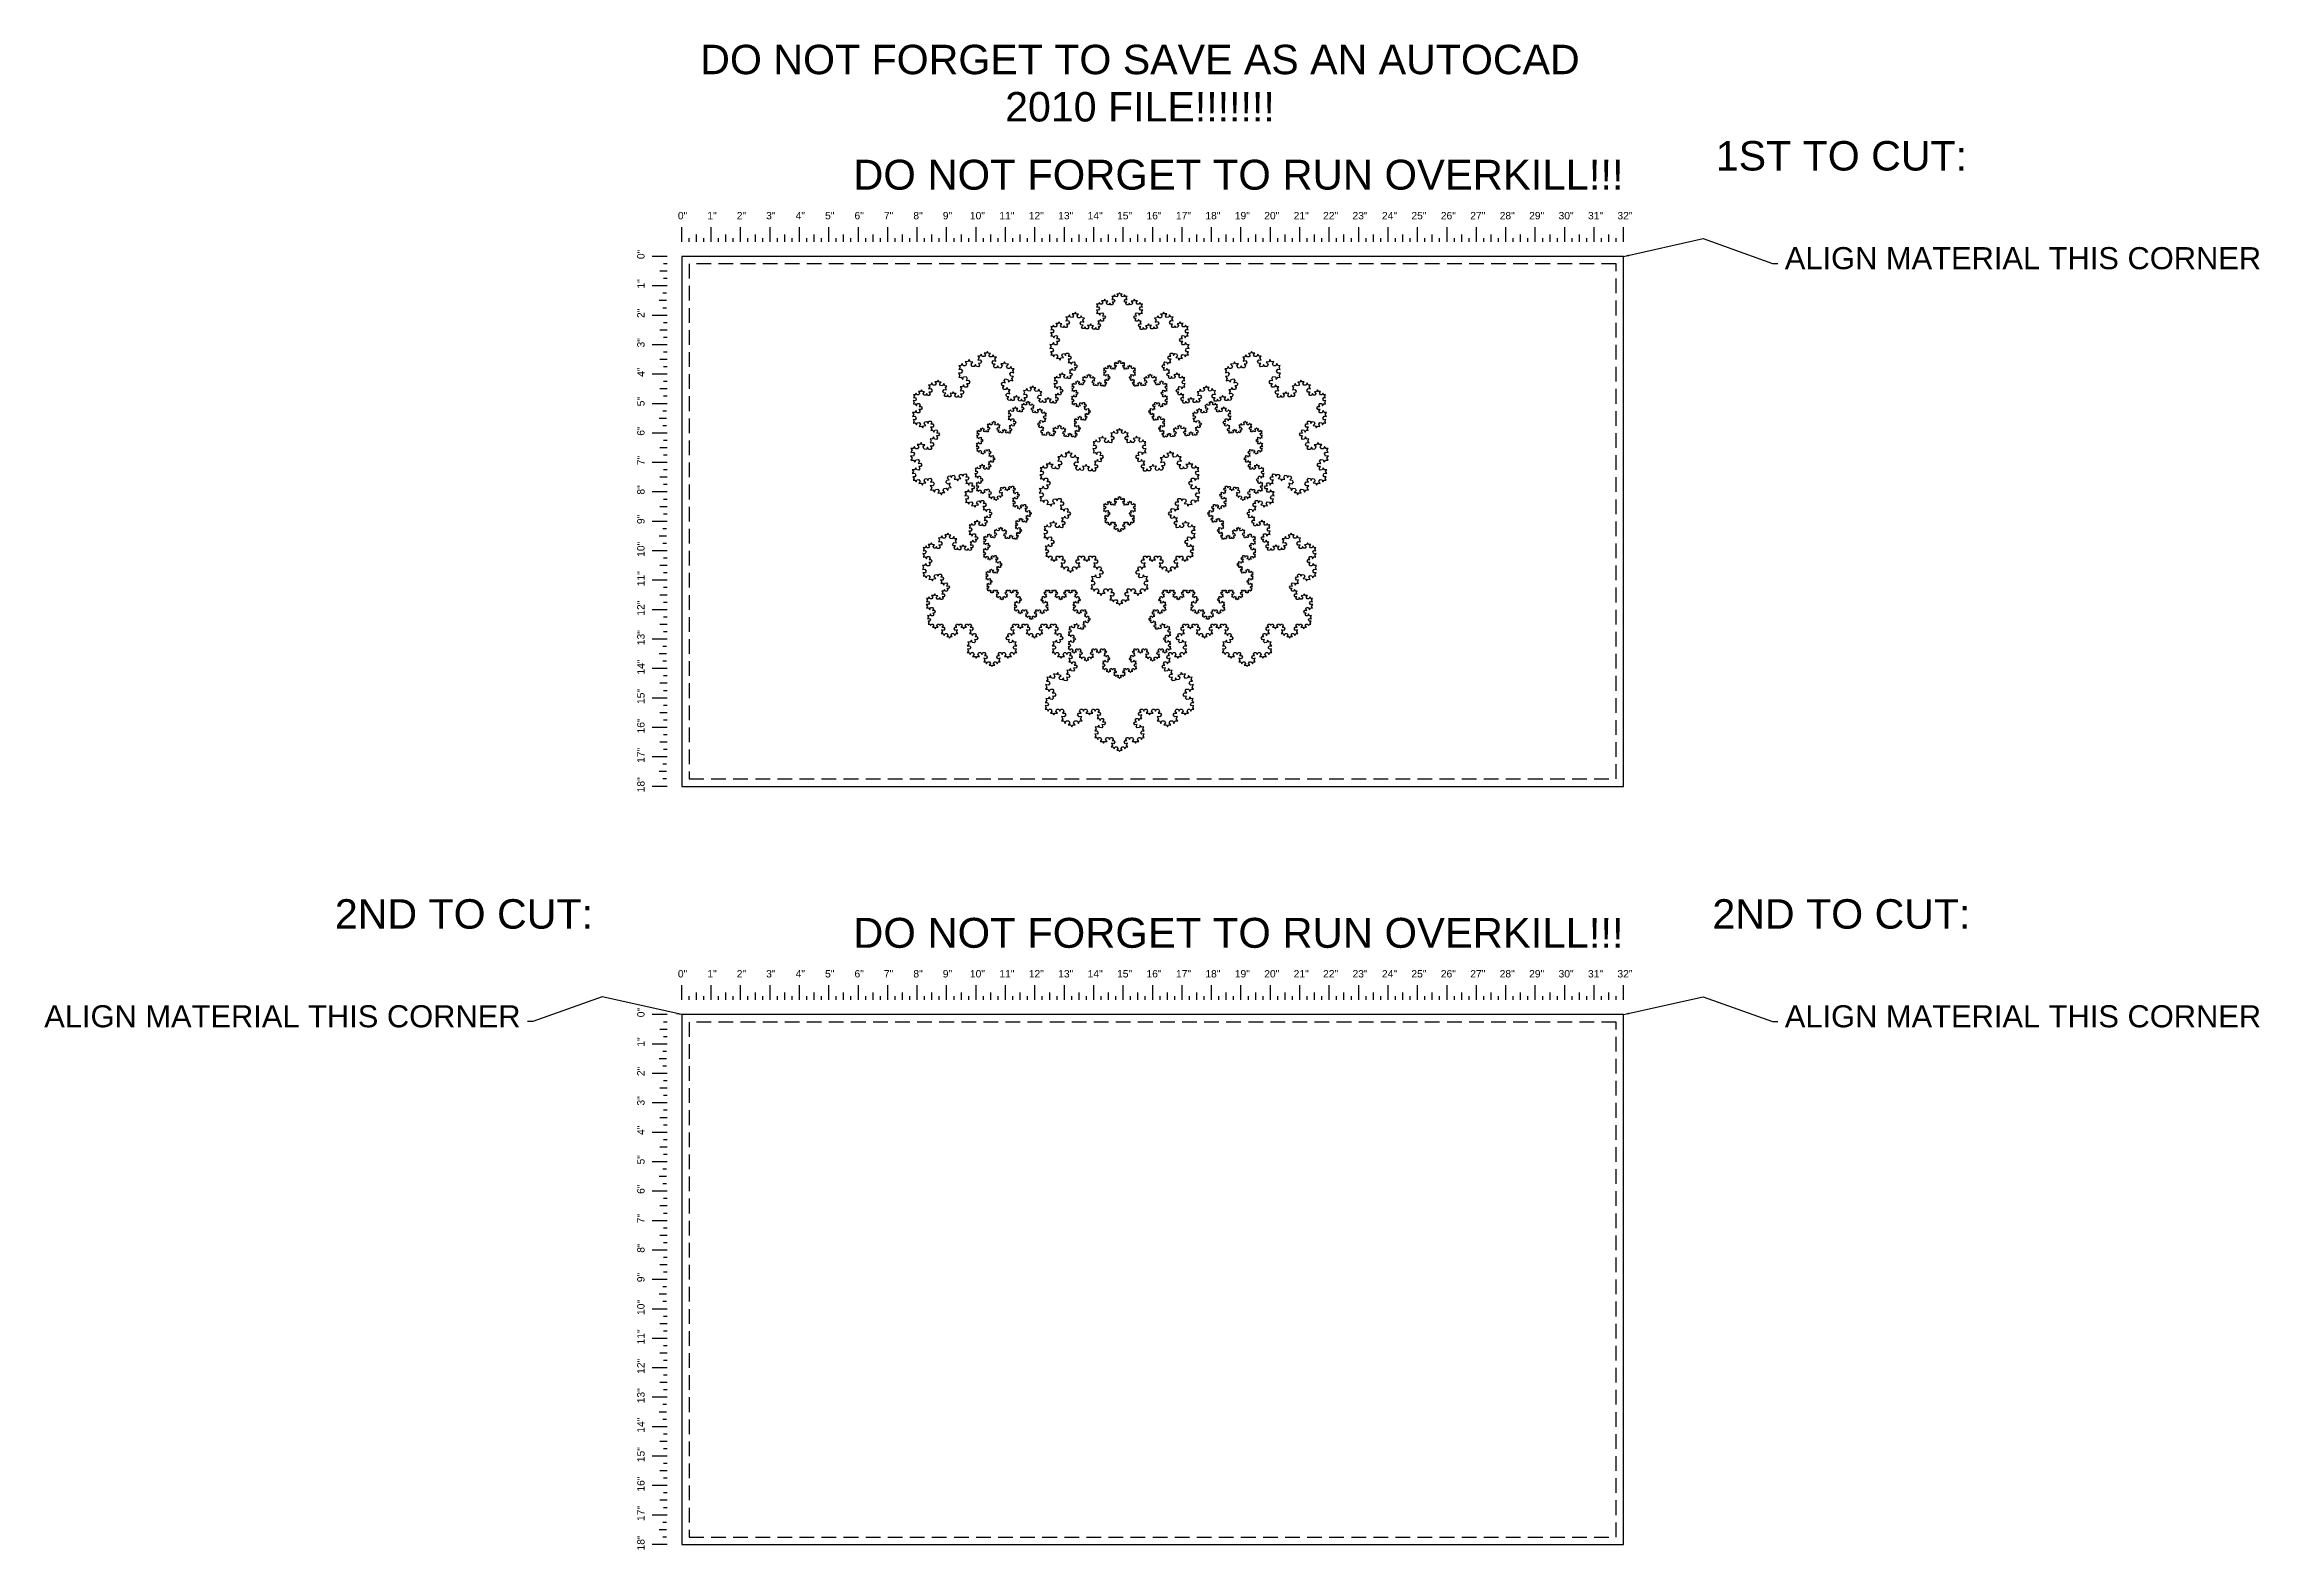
# Model space of a CAD drawing. Header units: inches. Extents: x 15 to 91, y 8 to 301.
# Drawn here: x 15.5 to 90.8, y 213.6 to 264.7 of the extents above; entities that cross this region are included whole.
import ezdxf

# ---------------------------------------------------------------- set-up
doc = ezdxf.new("R2010")
doc.units = ezdxf.units.IN
doc.header["$MEASUREMENT"] = 0
doc.linetypes.add('DASHED', pattern=[0.75, 0.5, -0.25])
doc.layers.get('Defpoints').update_dxf_attribs({"true_color": 0x000000})
doc.layers.add('2 - Engrave - Shallow (VECTOR)', color=1, linetype='Continuous', true_color=0xff0000)
doc.layers.add('4 - Cut - Interior (VECTOR)', color=2, linetype='Continuous', true_color=0xffff00)
doc.dimstyles.get("Standard").update_dxf_attribs({"dimtxt": 0.18, "dimasz": 0.18, "dimexe": 0.18, "dimexo": 0.0625, "dimgap": 0.09, "dimtad": 0, "dimtih": 1, "dimtoh": 1, "dimdec": 4, "dimzin": 0, "dimdsep": 46, "dimtxsty": 'Standard', "dimcen": 0.09, "dimadec": 0, "dimazin": 0, "dimtfac": 1, "dimtdec": 4, "dimtofl": 0, "dimtmove": 0, "dimatfit": 3, "dimfxl": 0, "dimtolj": 1, "dimtzin": 0, "dimarcsym": 0})

msp = doc.modelspace()

# ---------------------------------------------------------------- texts
at = {"layer": '2 - Engrave - Shallow (VECTOR)', "char_height": 1.01586, "width": 27.7709, "attachment_point": 3, "line_spacing_factor": 0.963855}
for insert in [(69.14, 260.827), (69.14, 235.07)]:
    msp.add_mtext('\\fArial;DO NOT FORGET TO RUN OVERKILL!!!', dxfattribs=dict(at, insert=insert))
at = {"layer": '4 - Cut - Interior (VECTOR)', "insert": (52.708, 264.733), "char_height": 1, "width": 31.26506, "attachment_point": 2, "line_spacing_factor": 0.963855}
msp.add_mtext('\\fArial;DO NOT FORGET TO SAVE AS AN AUTOCAD\\P2010 FILE!!!!!!!', dxfattribs=at)
at = {"layer": 'Defpoints', "line_spacing_factor": 0.963855}
for s, insert, char_height, width, attachment_point in [('\\fArial;1ST TO CUT:', (76.541, 261.461), 1, 9.31928, 2), ('\\fArial;0"', (37.327, 259.053), 0.25, 0.54819, 3), ('\\fArial;1"', (38.327, 259.053), 0.25, 0.5241, 3), ('\\fArial;2"', (39.327, 259.053), 0.25, 0.55271, 3), ('\\fArial;3"', (40.327, 259.053), 0.25, 0.54819, 3), ('\\fArial;4"', (41.327, 259.053), 0.25, 0.55873, 3), ('\\fArial;5"', (42.327, 259.053), 0.25, 0.54819, 3), ('\\fArial;6"', (43.327, 259.053), 0.25, 0.5497, 3), ('\\fArial;7"', (44.327, 259.053), 0.25, 0.54669, 3), ('\\fArial;8"', (45.327, 259.053), 0.25, 0.54819, 3), ('\\fArial;9"', (46.327, 259.053), 0.25, 0.54819, 3), ('\\fArial;10"', (47.442, 259.053), 0.25, 0.7244, 3), ('\\fArial;11"', (48.442, 259.053), 0.25, 0.6988, 3), ('\\fArial;12"', (49.442, 259.053), 0.25, 0.7244, 3), ('\\fArial;13"', (50.442, 259.053), 0.25, 0.7244, 3), ('\\fArial;14"', (51.442, 259.053), 0.25, 0.7244, 3), ('\\fArial;15"', (52.442, 259.053), 0.25, 0.7244, 3), ('\\fArial;16"', (53.442, 259.053), 0.25, 0.7244, 3), ('\\fArial;17"', (54.442, 259.053), 0.25, 0.7244, 3), ('\\fArial;18"', (55.442, 259.053), 0.25, 0.7244, 3), ('\\fArial;19"', (56.442, 259.053), 0.25, 0.7244, 3), ('\\fArial;20"', (57.442, 259.053), 0.25, 0.75301, 3), ('\\fArial;21"', (58.442, 259.053), 0.25, 0.75301, 3), ('\\fArial;22"', (59.442, 259.053), 0.25, 0.75301, 3), ('\\fArial;23"', (60.442, 259.053), 0.25, 0.75301, 3), ('\\fArial;24"', (61.442, 259.053), 0.25, 0.75301, 3), ('\\fArial;25"', (62.442, 259.053), 0.25, 0.75301, 3), ('\\fArial;26"', (63.442, 259.053), 0.25, 0.75301, 3), ('\\fArial;27"', (64.442, 259.053), 0.25, 0.75301, 3), ('\\fArial;28"', (65.442, 259.053), 0.25, 0.75301, 3), ('\\fArial;29"', (66.442, 259.053), 0.25, 0.75301, 3), ('\\fArial;30"', (67.442, 259.053), 0.25, 0.74849, 3), ('\\fArial;31"', (68.442, 259.053), 0.25, 0.74849, 3), ('\\fArial;32"', (69.442, 259.053), 0.25, 0.74849, 3), ('\\fArial;ALIGN MATERIAL THIS CORNER', (74.617, 257.858), 0.75, 17.3494, 1), ('\\fArial;2ND TO CUT:', (29.739, 235.704), 1, 9.6988, 2), ('\\fArial;2ND TO CUT:', (76.541, 235.704), 1, 9.6988, 2), ('\\fArial;0"', (37.327, 233.296), 0.25, 0.54819, 3), ('\\fArial;1"', (38.327, 233.296), 0.25, 0.5241, 3), ('\\fArial;2"', (39.327, 233.296), 0.25, 0.55271, 3), ('\\fArial;3"', (40.327, 233.296), 0.25, 0.54819, 3), ('\\fArial;4"', (41.327, 233.296), 0.25, 0.55873, 3), ('\\fArial;5"', (42.327, 233.296), 0.25, 0.54819, 3), ('\\fArial;6"', (43.327, 233.296), 0.25, 0.5497, 3), ('\\fArial;7"', (44.327, 233.296), 0.25, 0.54669, 3), ('\\fArial;8"', (45.327, 233.296), 0.25, 0.54819, 3), ('\\fArial;9"', (46.327, 233.296), 0.25, 0.54819, 3), ('\\fArial;10"', (47.442, 233.296), 0.25, 0.7244, 3), ('\\fArial;11"', (48.442, 233.296), 0.25, 0.6988, 3), ('\\fArial;12"', (49.442, 233.296), 0.25, 0.7244, 3), ('\\fArial;13"', (50.442, 233.296), 0.25, 0.7244, 3), ('\\fArial;14"', (51.442, 233.296), 0.25, 0.7244, 3), ('\\fArial;15"', (52.442, 233.296), 0.25, 0.7244, 3), ('\\fArial;16"', (53.442, 233.296), 0.25, 0.7244, 3), ('\\fArial;17"', (54.442, 233.296), 0.25, 0.7244, 3), ('\\fArial;18"', (55.442, 233.296), 0.25, 0.7244, 3), ('\\fArial;19"', (56.442, 233.296), 0.25, 0.7244, 3), ('\\fArial;20"', (57.442, 233.296), 0.25, 0.75301, 3), ('\\fArial;21"', (58.442, 233.296), 0.25, 0.75301, 3), ('\\fArial;22"', (59.442, 233.296), 0.25, 0.75301, 3), ('\\fArial;23"', (60.442, 233.296), 0.25, 0.75301, 3), ('\\fArial;24"', (61.442, 233.296), 0.25, 0.75301, 3), ('\\fArial;25"', (62.442, 233.296), 0.25, 0.75301, 3), ('\\fArial;26"', (63.442, 233.296), 0.25, 0.75301, 3), ('\\fArial;27"', (64.442, 233.296), 0.25, 0.75301, 3), ('\\fArial;28"', (65.442, 233.296), 0.25, 0.75301, 3), ('\\fArial;29"', (66.442, 233.296), 0.25, 0.75301, 3), ('\\fArial;30"', (67.442, 233.296), 0.25, 0.74849, 3), ('\\fArial;31"', (68.442, 233.296), 0.25, 0.74849, 3), ('\\fArial;32"', (69.442, 233.296), 0.25, 0.74849, 3), ('\\fArial;ALIGN MATERIAL THIS CORNER', (31.663, 232.102), 0.75, 17.3494, 3), ('\\fArial;ALIGN MATERIAL THIS CORNER', (74.617, 232.102), 0.75, 17.3494, 1)]:
    msp.add_mtext(s, dxfattribs=dict(at, insert=insert, char_height=char_height, width=width, attachment_point=attachment_point))
at = {"layer": 'Defpoints', "char_height": 0.25, "attachment_point": 1, "rotation": 90, "line_spacing_factor": 0.963855}
for s, insert, width in [('\\fArial;0"', (35.626, 257.45), 0.54819), ('\\fArial;1"', (35.626, 256.45), 0.5241), ('\\fArial;2"', (35.626, 255.45), 0.55271), ('\\fArial;3"', (35.626, 254.45), 0.54819), ('\\fArial;4"', (35.626, 253.45), 0.55873), ('\\fArial;5"', (35.626, 252.45), 0.54819), ('\\fArial;6"', (35.626, 251.45), 0.5497), ('\\fArial;7"', (35.626, 250.45), 0.54669), ('\\fArial;8"', (35.626, 249.45), 0.54819), ('\\fArial;9"', (35.626, 248.45), 0.54819), ('\\fArial;10"', (35.626, 247.335), 0.7244), ('\\fArial;11"', (35.626, 246.335), 0.6988), ('\\fArial;12"', (35.626, 245.335), 0.7244), ('\\fArial;13"', (35.626, 244.335), 0.7244), ('\\fArial;14"', (35.626, 243.335), 0.7244), ('\\fArial;15"', (35.626, 242.335), 0.7244), ('\\fArial;16"', (35.626, 241.335), 0.7244), ('\\fArial;17"', (35.626, 240.335), 0.7244), ('\\fArial;18"', (35.626, 239.335), 0.7244), ('\\fArial;0"', (35.626, 231.693), 0.54819), ('\\fArial;1"', (35.626, 230.693), 0.5241), ('\\fArial;2"', (35.626, 229.693), 0.55271), ('\\fArial;3"', (35.626, 228.693), 0.54819), ('\\fArial;4"', (35.626, 227.693), 0.55873), ('\\fArial;5"', (35.626, 226.693), 0.54819), ('\\fArial;6"', (35.626, 225.693), 0.5497), ('\\fArial;7"', (35.626, 224.693), 0.54669), ('\\fArial;8"', (35.626, 223.693), 0.54819), ('\\fArial;9"', (35.626, 222.693), 0.54819), ('\\fArial;10"', (35.626, 221.578), 0.7244), ('\\fArial;11"', (35.626, 220.578), 0.6988), ('\\fArial;12"', (35.626, 219.578), 0.7244), ('\\fArial;13"', (35.626, 218.578), 0.7244), ('\\fArial;14"', (35.626, 217.578), 0.7244), ('\\fArial;15"', (35.626, 216.578), 0.7244), ('\\fArial;16"', (35.626, 215.578), 0.7244), ('\\fArial;17"', (35.626, 214.578), 0.7244), ('\\fArial;18"', (35.626, 213.578), 0.7244)]:
    msp.add_mtext(s, dxfattribs=dict(at, insert=insert, width=width))

# ---------------------------------------------------------------- linework, layer by layer
at = {"layer": '2 - Engrave - Shallow (VECTOR)'}
for p, q in [((51.295, 255.922), (51.235, 255.926)), ((51.235, 255.926), (51.268, 255.876)), ((51.328, 255.98), (51.295, 255.922)), ((51.354, 255.919), (51.328, 255.98)), ((51.414, 255.915), (51.354, 255.919)), ((51.481, 256.031), (51.406, 256.035)), ((51.406, 256.035), (51.448, 255.973)), ((51.448, 255.973), (51.414, 255.915)), ((51.515, 256.089), (51.481, 256.031)), ((51.541, 256.027), (51.515, 256.089)), ((51.615, 256.023), (51.541, 256.027)), ((51.567, 255.966), (51.615, 256.023)), ((51.593, 255.904), (51.567, 255.966)), ((51.686, 255.959), (51.653, 255.901)), ((51.713, 255.897), (51.686, 255.959)), ((51.787, 256.132), (51.753, 256.074)), ((51.753, 256.074), (51.82, 256.082)), ((51.814, 256.179), (51.754, 256.182)), ((51.754, 256.182), (51.787, 256.132)), ((51.826, 255.986), (51.766, 255.99)), ((51.766, 255.99), (51.799, 255.94)), ((51.799, 255.94), (51.772, 255.893)), ((51.847, 256.237), (51.814, 256.179)), ((51.82, 256.082), (51.853, 256.032)), ((51.853, 256.032), (51.826, 255.986)), ((51.873, 256.175), (51.847, 256.237)), ((51.933, 256.171), (51.873, 256.175)), ((51.986, 256.264), (51.927, 256.268)), ((51.927, 256.268), (51.96, 256.218)), ((51.96, 256.218), (51.933, 256.171)), ((52.013, 256.31), (51.986, 256.264)), ((52.04, 256.264), (52.013, 256.31)), ((52.1, 256.268), (52.04, 256.264)), ((52.067, 256.218), (52.1, 256.268)), ((52.093, 256.171), (52.067, 256.218)), ((52.153, 256.175), (52.093, 256.171)), ((52.179, 256.237), (52.153, 256.175)), ((52.174, 256.032), (52.207, 256.082)), ((52.2, 255.986), (52.174, 256.032)), ((52.213, 256.179), (52.179, 256.237)), ((52.26, 255.99), (52.2, 255.986)), ((52.207, 256.082), (52.273, 256.074)), ((52.273, 256.182), (52.213, 256.179)), ((52.227, 255.94), (52.26, 255.99)), ((52.254, 255.893), (52.227, 255.94)), ((52.24, 256.132), (52.273, 256.182)), ((52.273, 256.074), (52.24, 256.132)), ((52.34, 255.959), (52.314, 255.897)), ((52.373, 255.901), (52.34, 255.959)), ((52.486, 256.027), (52.411, 256.023)), ((52.411, 256.023), (52.459, 255.966)), ((52.459, 255.966), (52.433, 255.904)), ((52.512, 256.089), (52.486, 256.027)), ((52.545, 256.031), (52.512, 256.089)), ((52.62, 256.035), (52.545, 256.031)), ((52.579, 255.973), (52.62, 256.035)), ((52.612, 255.915), (52.579, 255.973)), ((52.672, 255.919), (52.612, 255.915)), ((52.698, 255.98), (52.672, 255.919)), ((52.732, 255.922), (52.698, 255.98)), ((52.791, 255.926), (52.732, 255.922)), ((52.758, 255.876), (52.791, 255.926)), ((49.772, 255.211), (49.739, 255.153)), ((49.798, 255.149), (49.772, 255.211)), ((49.925, 255.261), (49.85, 255.266)), ((49.85, 255.266), (49.891, 255.203)), ((49.891, 255.203), (49.858, 255.145)), ((49.958, 255.319), (49.925, 255.261)), ((49.985, 255.258), (49.958, 255.319)), ((50.059, 255.253), (49.985, 255.258)), ((50.011, 255.196), (50.059, 255.253)), ((50.037, 255.135), (50.011, 255.196)), ((50.13, 255.189), (50.097, 255.131)), ((50.157, 255.128), (50.13, 255.189)), ((50.234, 255.423), (50.192, 255.35)), ((50.192, 255.35), (50.275, 255.36)), ((50.268, 255.48), (50.193, 255.485)), ((50.193, 255.485), (50.234, 255.423)), ((50.283, 255.24), (50.208, 255.244)), ((50.208, 255.244), (50.25, 255.182)), ((50.25, 255.182), (50.216, 255.124)), ((50.309, 255.553), (50.268, 255.48)), ((50.275, 255.36), (50.317, 255.298)), ((50.317, 255.298), (50.283, 255.24)), ((50.342, 255.476), (50.309, 255.553)), ((50.417, 255.471), (50.342, 255.476)), ((50.484, 255.587), (50.409, 255.592)), ((50.409, 255.592), (50.45, 255.529)), ((50.45, 255.529), (50.417, 255.471)), ((50.517, 255.645), (50.484, 255.587)), ((50.543, 255.584), (50.517, 255.645)), ((50.618, 255.579), (50.543, 255.584)), ((50.57, 255.522), (50.618, 255.579)), ((50.596, 255.461), (50.57, 255.522)), ((50.671, 255.456), (50.596, 255.461)), ((50.712, 255.529), (50.671, 255.456)), ((50.675, 255.276), (50.723, 255.333)), ((50.701, 255.215), (50.675, 255.276)), ((50.776, 255.21), (50.701, 255.215)), ((50.745, 255.452), (50.712, 255.529)), ((50.723, 255.333), (50.804, 255.313)), ((50.727, 255.153), (50.776, 255.21)), ((50.82, 255.447), (50.745, 255.452)), ((50.772, 255.39), (50.82, 255.447)), ((50.804, 255.313), (50.772, 255.39)), ((51, 255.197), (50.925, 255.201)), ((50.925, 255.201), (50.966, 255.139)), ((51.033, 255.255), (51, 255.197)), ((51.059, 255.193), (51.033, 255.255)), ((51.134, 255.189), (51.059, 255.193)), ((51.086, 255.132), (51.134, 255.189)), ((51.301, 255.718), (51.226, 255.723)), ((51.226, 255.723), (51.267, 255.66)), ((51.267, 255.66), (51.234, 255.602)), ((51.234, 255.602), (51.3, 255.61)), ((51.268, 255.876), (51.235, 255.818)), ((51.235, 255.818), (51.301, 255.826)), ((51.332, 255.345), (51.272, 255.348)), ((51.272, 255.348), (51.305, 255.298)), ((51.305, 255.298), (51.272, 255.24)), ((51.272, 255.24), (51.338, 255.248)), ((51.3, 255.61), (51.341, 255.548)), ((51.301, 255.826), (51.334, 255.776)), ((51.334, 255.776), (51.301, 255.718)), ((51.365, 255.403), (51.332, 255.345)), ((51.338, 255.248), (51.371, 255.198)), ((51.341, 255.548), (51.366, 255.618)), ((51.371, 255.198), (51.344, 255.152)), ((51.392, 255.341), (51.365, 255.403)), ((51.366, 255.618), (51.433, 255.626)), ((51.451, 255.337), (51.392, 255.341)), ((51.466, 255.576), (51.432, 255.518)), ((51.432, 255.518), (51.499, 255.526)), ((51.433, 255.626), (51.466, 255.576)), ((51.505, 255.43), (51.445, 255.434)), ((51.445, 255.434), (51.478, 255.384)), ((51.478, 255.384), (51.451, 255.337)), ((51.499, 255.526), (51.532, 255.476)), ((51.532, 255.476), (51.505, 255.43)), ((51.653, 255.901), (51.593, 255.904)), ((51.772, 255.893), (51.713, 255.897)), ((52.314, 255.897), (52.254, 255.893)), ((52.433, 255.904), (52.373, 255.901)), ((52.495, 255.476), (52.528, 255.526)), ((52.521, 255.43), (52.495, 255.476)), ((52.581, 255.434), (52.521, 255.43)), ((52.528, 255.526), (52.594, 255.518)), ((52.548, 255.384), (52.581, 255.434)), ((52.575, 255.337), (52.548, 255.384)), ((52.561, 255.576), (52.594, 255.626)), ((52.594, 255.518), (52.561, 255.576)), ((52.635, 255.341), (52.575, 255.337)), ((52.594, 255.626), (52.66, 255.618)), ((52.661, 255.403), (52.635, 255.341)), ((52.655, 255.198), (52.688, 255.248)), ((52.682, 255.152), (52.655, 255.198)), ((52.66, 255.618), (52.685, 255.548)), ((52.694, 255.345), (52.661, 255.403)), ((52.685, 255.548), (52.726, 255.61)), ((52.688, 255.248), (52.754, 255.24)), ((52.692, 255.776), (52.725, 255.826)), ((52.726, 255.718), (52.692, 255.776)), ((52.754, 255.348), (52.694, 255.345)), ((52.721, 255.298), (52.754, 255.348)), ((52.754, 255.24), (52.721, 255.298)), ((52.725, 255.826), (52.792, 255.818)), ((52.8, 255.723), (52.726, 255.718)), ((52.726, 255.61), (52.793, 255.602)), ((52.792, 255.818), (52.758, 255.876)), ((52.759, 255.66), (52.8, 255.723)), ((52.793, 255.602), (52.759, 255.66)), ((52.967, 255.193), (52.892, 255.189)), ((52.892, 255.189), (52.941, 255.132)), ((52.993, 255.255), (52.967, 255.193)), ((53.027, 255.197), (52.993, 255.255)), ((53.101, 255.201), (53.027, 255.197)), ((53.06, 255.139), (53.101, 255.201)), ((53.281, 255.452), (53.206, 255.447)), ((53.206, 255.447), (53.255, 255.39)), ((53.255, 255.39), (53.222, 255.313)), ((53.222, 255.313), (53.303, 255.333)), ((53.325, 255.215), (53.251, 255.21)), ((53.251, 255.21), (53.299, 255.153)), ((53.314, 255.529), (53.281, 255.452)), ((53.303, 255.333), (53.352, 255.276)), ((53.356, 255.456), (53.314, 255.529)), ((53.352, 255.276), (53.325, 255.215)), ((53.43, 255.461), (53.356, 255.456)), ((53.483, 255.584), (53.408, 255.579)), ((53.408, 255.579), (53.457, 255.522)), ((53.457, 255.522), (53.43, 255.461)), ((53.509, 255.645), (53.483, 255.584)), ((53.543, 255.587), (53.509, 255.645)), ((53.617, 255.592), (53.543, 255.587)), ((53.576, 255.529), (53.617, 255.592)), ((53.609, 255.471), (53.576, 255.529)), ((53.684, 255.476), (53.609, 255.471)), ((53.717, 255.553), (53.684, 255.476)), ((53.71, 255.298), (53.751, 255.36)), ((53.743, 255.24), (53.71, 255.298)), ((53.759, 255.48), (53.717, 255.553)), ((53.818, 255.244), (53.743, 255.24)), ((53.751, 255.36), (53.834, 255.35)), ((53.833, 255.485), (53.759, 255.48)), ((53.777, 255.182), (53.818, 255.244)), ((53.81, 255.124), (53.777, 255.182)), ((53.792, 255.423), (53.833, 255.485)), ((53.834, 255.35), (53.792, 255.423)), ((53.896, 255.189), (53.87, 255.128)), ((53.929, 255.131), (53.896, 255.189)), ((54.042, 255.258), (53.967, 255.253)), ((53.967, 255.253), (54.015, 255.196)), ((54.015, 255.196), (53.989, 255.135)), ((54.068, 255.319), (54.042, 255.258)), ((54.101, 255.261), (54.068, 255.319)), ((54.176, 255.266), (54.101, 255.261)), ((54.135, 255.203), (54.176, 255.266)), ((54.168, 255.145), (54.135, 255.203)), ((54.254, 255.211), (54.228, 255.149)), ((54.288, 255.153), (54.254, 255.211)), ((49.726, 254.542), (49.651, 254.547)), ((49.651, 254.547), (49.693, 254.484)), ((49.693, 254.484), (49.651, 254.412)), ((49.651, 254.412), (49.734, 254.422)), ((49.744, 254.949), (49.67, 254.953)), ((49.67, 254.953), (49.711, 254.891)), ((49.711, 254.891), (49.677, 254.833)), ((49.677, 254.833), (49.744, 254.841)), ((49.712, 255.106), (49.678, 255.048)), ((49.678, 255.048), (49.745, 255.056)), ((49.739, 255.153), (49.679, 255.156)), ((49.679, 255.156), (49.712, 255.106)), ((49.768, 254.615), (49.726, 254.542)), ((49.734, 254.422), (49.775, 254.36)), ((49.778, 255.007), (49.744, 254.949)), ((49.744, 254.841), (49.785, 254.778)), ((49.745, 255.056), (49.778, 255.007)), ((49.801, 254.538), (49.768, 254.615)), ((49.785, 254.778), (49.81, 254.849)), ((49.858, 255.145), (49.798, 255.149)), ((49.875, 254.533), (49.801, 254.538)), ((49.81, 254.849), (49.877, 254.857)), ((49.942, 254.649), (49.867, 254.654)), ((49.867, 254.654), (49.909, 254.591)), ((49.909, 254.591), (49.875, 254.533)), ((49.91, 254.807), (49.876, 254.749)), ((49.876, 254.749), (49.943, 254.757)), ((49.877, 254.857), (49.91, 254.807)), ((49.976, 254.707), (49.942, 254.649)), ((49.943, 254.757), (49.976, 254.707)), ((50.097, 255.131), (50.037, 255.135)), ((50.216, 255.124), (50.157, 255.128)), ((50.754, 255.092), (50.727, 255.153)), ((50.813, 255.088), (50.754, 255.092)), ((50.847, 255.146), (50.813, 255.088)), ((50.873, 255.085), (50.847, 255.146)), ((50.933, 255.081), (50.873, 255.085)), ((50.966, 255.139), (50.933, 255.081)), ((51.112, 255.07), (51.086, 255.132)), ((51.172, 255.067), (51.112, 255.07)), ((51.205, 255.125), (51.172, 255.067)), ((51.231, 255.063), (51.205, 255.125)), ((51.291, 255.059), (51.231, 255.063)), ((51.344, 255.152), (51.285, 255.156)), ((51.285, 255.156), (51.318, 255.106)), ((51.318, 255.106), (51.291, 255.059)), ((52.742, 255.156), (52.682, 255.152)), ((52.709, 255.106), (52.742, 255.156)), ((52.735, 255.059), (52.709, 255.106)), ((52.795, 255.063), (52.735, 255.059)), ((52.821, 255.125), (52.795, 255.063)), ((52.855, 255.067), (52.821, 255.125)), ((52.915, 255.07), (52.855, 255.067)), ((52.941, 255.132), (52.915, 255.07)), ((53.094, 255.081), (53.06, 255.139)), ((53.153, 255.085), (53.094, 255.081)), ((53.18, 255.146), (53.153, 255.085)), ((53.213, 255.088), (53.18, 255.146)), ((53.273, 255.092), (53.213, 255.088)), ((53.299, 255.153), (53.273, 255.092)), ((53.87, 255.128), (53.81, 255.124)), ((53.989, 255.135), (53.929, 255.131)), ((54.051, 254.707), (54.084, 254.757)), ((54.084, 254.649), (54.051, 254.707)), ((54.084, 254.757), (54.15, 254.749)), ((54.159, 254.654), (54.084, 254.649)), ((54.117, 254.807), (54.15, 254.857)), ((54.15, 254.749), (54.117, 254.807)), ((54.118, 254.591), (54.159, 254.654)), ((54.151, 254.533), (54.118, 254.591)), ((54.15, 254.857), (54.216, 254.849)), ((54.226, 254.538), (54.151, 254.533)), ((54.228, 255.149), (54.168, 255.145)), ((54.216, 254.849), (54.241, 254.778)), ((54.259, 254.615), (54.226, 254.538)), ((54.241, 254.778), (54.282, 254.841)), ((54.249, 255.007), (54.282, 255.056)), ((54.282, 254.949), (54.249, 255.007)), ((54.251, 254.36), (54.293, 254.422)), ((54.3, 254.542), (54.259, 254.615)), ((54.282, 255.056), (54.348, 255.048)), ((54.357, 254.953), (54.282, 254.949)), ((54.282, 254.841), (54.349, 254.833)), ((54.347, 255.156), (54.288, 255.153)), ((54.293, 254.422), (54.376, 254.412)), ((54.375, 254.547), (54.3, 254.542)), ((54.314, 255.106), (54.347, 255.156)), ((54.348, 255.048), (54.314, 255.106)), ((54.315, 254.891), (54.357, 254.953)), ((54.349, 254.833), (54.315, 254.891)), ((54.334, 254.484), (54.375, 254.547)), ((54.376, 254.412), (54.334, 254.484)), ((46.594, 253.772), (46.552, 253.699)), ((46.552, 253.699), (46.635, 253.709)), ((46.627, 253.829), (46.553, 253.834)), ((46.553, 253.834), (46.594, 253.772)), ((46.669, 253.902), (46.627, 253.829)), ((46.635, 253.709), (46.676, 253.647)), ((46.702, 253.825), (46.669, 253.902)), ((46.776, 253.82), (46.702, 253.825)), ((46.86, 253.965), (46.767, 253.971)), ((46.767, 253.971), (46.818, 253.893)), ((46.818, 253.893), (46.776, 253.82)), ((46.902, 254.038), (46.86, 253.965)), ((46.935, 253.961), (46.902, 254.038)), ((47.028, 253.955), (46.935, 253.961)), ((46.968, 253.884), (47.028, 253.955)), ((47, 253.807), (46.968, 253.884)), ((47.075, 253.803), (47, 253.807)), ((47.117, 253.875), (47.075, 253.803)), ((47.15, 253.798), (47.117, 253.875)), ((47.224, 253.794), (47.15, 253.798)), ((47.242, 254.092), (47.2, 254.02)), ((47.2, 254.02), (47.283, 254.03)), ((47.276, 254.15), (47.201, 254.155)), ((47.201, 254.155), (47.242, 254.092)), ((47.291, 253.909), (47.217, 253.914)), ((47.217, 253.914), (47.258, 253.852)), ((47.258, 253.852), (47.224, 253.794)), ((47.317, 254.222), (47.276, 254.15)), ((47.283, 254.03), (47.325, 253.967)), ((47.325, 253.967), (47.291, 253.909)), ((47.35, 254.146), (47.317, 254.222)), ((47.425, 254.141), (47.35, 254.146)), ((47.492, 254.257), (47.417, 254.261)), ((47.417, 254.261), (47.458, 254.199)), ((47.458, 254.199), (47.425, 254.141)), ((47.525, 254.315), (47.492, 254.257)), ((47.551, 254.253), (47.525, 254.315)), ((47.626, 254.249), (47.551, 254.253)), ((47.578, 254.192), (47.626, 254.249)), ((47.604, 254.13), (47.578, 254.192)), ((47.679, 254.126), (47.604, 254.13)), ((47.72, 254.198), (47.679, 254.126)), ((47.683, 253.946), (47.731, 254.003)), ((47.709, 253.884), (47.683, 253.946)), ((47.784, 253.88), (47.709, 253.884)), ((47.753, 254.121), (47.72, 254.198)), ((47.731, 254.003), (47.812, 253.983)), ((47.735, 253.823), (47.784, 253.88)), ((47.762, 253.761), (47.735, 253.823)), ((47.828, 254.117), (47.753, 254.121)), ((47.836, 253.757), (47.762, 253.761)), ((47.78, 254.06), (47.828, 254.117)), ((47.812, 253.983), (47.78, 254.06)), ((47.878, 253.829), (47.836, 253.757)), ((47.911, 253.752), (47.878, 253.829)), ((47.986, 253.748), (47.911, 253.752)), ((48.069, 253.893), (47.976, 253.898)), ((47.976, 253.898), (48.027, 253.82)), ((48.027, 253.82), (47.986, 253.748)), ((48.111, 253.965), (48.069, 253.893)), ((48.144, 253.888), (48.111, 253.965)), ((48.237, 253.883), (48.144, 253.888)), ((48.177, 253.811), (48.237, 253.883)), ((48.209, 253.734), (48.177, 253.811)), ((48.284, 253.73), (48.209, 253.734)), ((48.326, 253.802), (48.284, 253.73)), ((48.359, 253.726), (48.326, 253.802)), ((48.433, 253.721), (48.359, 253.726)), ((48.385, 253.664), (48.433, 253.721)), ((48.418, 253.587), (48.385, 253.664)), ((49.741, 254.302), (49.667, 254.306)), ((49.667, 254.306), (49.708, 254.244)), ((49.708, 254.244), (49.675, 254.186)), ((49.675, 254.186), (49.741, 254.194)), ((49.775, 254.36), (49.741, 254.302)), ((49.741, 254.194), (49.782, 254.131)), ((49.782, 254.131), (49.807, 254.202)), ((49.807, 254.202), (49.874, 254.21)), ((49.915, 254.147), (49.873, 254.075)), ((49.873, 254.075), (49.956, 254.085)), ((49.874, 254.21), (49.915, 254.147)), ((49.956, 254.085), (49.997, 254.023)), ((49.997, 254.023), (50.023, 254.093)), ((50.023, 254.093), (50.106, 254.103)), ((50.048, 254.163), (50.073, 254.234)), ((50.106, 254.103), (50.048, 254.163)), ((50.073, 254.234), (50.139, 254.242)), ((50.139, 254.242), (50.181, 254.179)), ((50.181, 254.179), (50.206, 254.25)), ((50.206, 254.25), (50.272, 254.258)), ((50.338, 254.05), (50.263, 254.055)), ((50.263, 254.055), (50.304, 253.992)), ((50.304, 253.992), (50.271, 253.934)), ((50.271, 253.934), (50.337, 253.942)), ((50.272, 254.258), (50.305, 254.208)), ((50.305, 254.208), (50.272, 254.15)), ((50.272, 254.15), (50.338, 254.158)), ((50.369, 253.677), (50.309, 253.68)), ((50.309, 253.68), (50.342, 253.63)), ((50.337, 253.942), (50.378, 253.88)), ((50.338, 254.158), (50.371, 254.108)), ((50.371, 254.108), (50.338, 254.05)), ((50.403, 253.735), (50.369, 253.677)), ((50.378, 253.88), (50.403, 253.95)), ((50.403, 253.95), (50.47, 253.958)), ((50.429, 253.673), (50.403, 253.735)), ((50.488, 253.67), (50.429, 253.673)), ((50.503, 253.908), (50.469, 253.85)), ((50.469, 253.85), (50.536, 253.858)), ((50.47, 253.958), (50.503, 253.908)), ((50.542, 253.762), (50.482, 253.766)), ((50.482, 253.766), (50.515, 253.716)), ((50.515, 253.716), (50.488, 253.67)), ((50.536, 253.858), (50.569, 253.809)), ((50.569, 253.809), (50.542, 253.762)), ((51.516, 253.732), (51.474, 253.735)), ((51.474, 253.735), (51.497, 253.7)), ((51.497, 253.7), (51.474, 253.66)), ((51.474, 253.66), (51.52, 253.666)), ((51.539, 253.772), (51.516, 253.732)), ((51.52, 253.666), (51.543, 253.631)), ((51.557, 253.73), (51.539, 253.772)), ((51.598, 253.727), (51.557, 253.73)), ((51.645, 253.807), (51.593, 253.811)), ((51.593, 253.811), (51.622, 253.767)), ((51.622, 253.767), (51.598, 253.727)), ((51.668, 253.848), (51.645, 253.807)), ((51.686, 253.805), (51.668, 253.848)), ((51.738, 253.802), (51.686, 253.805)), ((51.704, 253.762), (51.738, 253.802)), ((51.722, 253.72), (51.704, 253.762)), ((51.764, 253.717), (51.722, 253.72)), ((51.787, 253.757), (51.764, 253.717)), ((51.805, 253.715), (51.787, 253.757)), ((51.847, 253.712), (51.805, 253.715)), ((51.856, 253.878), (51.833, 253.838)), ((51.833, 253.838), (51.879, 253.843)), ((51.875, 253.91), (51.834, 253.912)), ((51.834, 253.912), (51.856, 253.878)), ((51.884, 253.776), (51.842, 253.779)), ((51.842, 253.779), (51.865, 253.744)), ((51.865, 253.744), (51.847, 253.712)), ((51.898, 253.95), (51.875, 253.91)), ((51.879, 253.843), (51.902, 253.809)), ((51.902, 253.809), (51.884, 253.776)), ((51.916, 253.907), (51.898, 253.95)), ((51.958, 253.905), (51.916, 253.907)), ((51.995, 253.969), (51.953, 253.971)), ((51.953, 253.971), (51.976, 253.937)), ((51.976, 253.937), (51.958, 253.905)), ((52.013, 254.001), (51.995, 253.969)), ((52.032, 253.969), (52.013, 254.001)), ((52.073, 253.971), (52.032, 253.969)), ((52.05, 253.937), (52.073, 253.971)), ((52.069, 253.905), (52.05, 253.937)), ((52.11, 253.907), (52.069, 253.905)), ((52.128, 253.95), (52.11, 253.907)), ((52.124, 253.809), (52.147, 253.843)), ((52.143, 253.776), (52.124, 253.809)), ((52.151, 253.91), (52.128, 253.95)), ((52.184, 253.779), (52.143, 253.776)), ((52.147, 253.843), (52.193, 253.838)), ((52.193, 253.912), (52.151, 253.91)), ((52.161, 253.744), (52.184, 253.779)), ((52.18, 253.712), (52.161, 253.744)), ((52.17, 253.878), (52.193, 253.912)), ((52.193, 253.838), (52.17, 253.878)), ((52.221, 253.715), (52.18, 253.712)), ((52.239, 253.757), (52.221, 253.715)), ((52.263, 253.717), (52.239, 253.757)), ((52.304, 253.72), (52.263, 253.717)), ((52.34, 253.805), (52.289, 253.802)), ((52.289, 253.802), (52.322, 253.762)), ((52.322, 253.762), (52.304, 253.72)), ((52.358, 253.848), (52.34, 253.805)), ((52.382, 253.807), (52.358, 253.848)), ((52.433, 253.811), (52.382, 253.807)), ((52.405, 253.767), (52.433, 253.811)), ((52.428, 253.727), (52.405, 253.767)), ((52.469, 253.73), (52.428, 253.727)), ((52.487, 253.772), (52.469, 253.73)), ((52.483, 253.631), (52.506, 253.666)), ((52.511, 253.732), (52.487, 253.772)), ((52.506, 253.666), (52.552, 253.66)), ((52.552, 253.735), (52.511, 253.732)), ((52.529, 253.7), (52.552, 253.735)), ((52.552, 253.66), (52.529, 253.7)), ((53.458, 253.809), (53.491, 253.858)), ((53.484, 253.762), (53.458, 253.809)), ((53.544, 253.766), (53.484, 253.762)), ((53.491, 253.858), (53.557, 253.85)), ((53.511, 253.716), (53.544, 253.766)), ((53.538, 253.67), (53.511, 253.716)), ((53.524, 253.908), (53.556, 253.958)), ((53.557, 253.85), (53.524, 253.908)), ((53.598, 253.673), (53.538, 253.67)), ((53.556, 253.958), (53.623, 253.95)), ((53.624, 253.735), (53.598, 253.673)), ((53.623, 253.95), (53.648, 253.88)), ((53.657, 253.677), (53.624, 253.735)), ((53.648, 253.88), (53.689, 253.942)), ((53.655, 254.108), (53.688, 254.158)), ((53.689, 254.05), (53.655, 254.108)), ((53.717, 253.68), (53.657, 253.677)), ((53.684, 253.63), (53.717, 253.68)), ((53.688, 254.158), (53.755, 254.15)), ((53.763, 254.055), (53.689, 254.05)), ((53.689, 253.942), (53.756, 253.934)), ((53.721, 254.208), (53.754, 254.258)), ((53.755, 254.15), (53.721, 254.208)), ((53.722, 253.992), (53.763, 254.055)), ((53.756, 253.934), (53.722, 253.992)), ((53.754, 254.258), (53.821, 254.25)), ((53.821, 254.25), (53.846, 254.179)), ((53.846, 254.179), (53.887, 254.242)), ((53.887, 254.242), (53.953, 254.234)), ((53.979, 254.163), (53.921, 254.103)), ((53.921, 254.103), (54.004, 254.093)), ((53.953, 254.234), (53.979, 254.163)), ((54.004, 254.093), (54.029, 254.023)), ((54.029, 254.023), (54.07, 254.085)), ((54.07, 254.085), (54.153, 254.075)), ((54.111, 254.147), (54.153, 254.21)), ((54.153, 254.075), (54.111, 254.147)), ((54.153, 254.21), (54.219, 254.202)), ((54.219, 254.202), (54.244, 254.131)), ((54.244, 254.131), (54.285, 254.194)), ((54.285, 254.302), (54.251, 254.36)), ((54.36, 254.306), (54.285, 254.302)), ((54.285, 254.194), (54.352, 254.186)), ((54.318, 254.244), (54.36, 254.306)), ((54.352, 254.186), (54.318, 254.244)), ((55.668, 253.726), (55.593, 253.721)), ((55.593, 253.721), (55.641, 253.664)), ((55.641, 253.664), (55.609, 253.587)), ((55.7, 253.802), (55.668, 253.726)), ((55.742, 253.73), (55.7, 253.802)), ((55.817, 253.734), (55.742, 253.73)), ((55.883, 253.888), (55.789, 253.883)), ((55.789, 253.883), (55.85, 253.811)), ((55.85, 253.811), (55.817, 253.734)), ((55.915, 253.965), (55.883, 253.888)), ((55.957, 253.893), (55.915, 253.965)), ((56.051, 253.898), (55.957, 253.893)), ((55.999, 253.82), (56.051, 253.898)), ((56.041, 253.748), (55.999, 253.82)), ((56.115, 253.752), (56.041, 253.748)), ((56.148, 253.829), (56.115, 253.752)), ((56.19, 253.757), (56.148, 253.829)), ((56.265, 253.761), (56.19, 253.757)), ((56.273, 254.121), (56.198, 254.117)), ((56.198, 254.117), (56.247, 254.06)), ((56.247, 254.06), (56.214, 253.983)), ((56.214, 253.983), (56.295, 254.003)), ((56.317, 253.884), (56.243, 253.88)), ((56.243, 253.88), (56.291, 253.823)), ((56.291, 253.823), (56.265, 253.761)), ((56.306, 254.198), (56.273, 254.121)), ((56.295, 254.003), (56.344, 253.946)), ((56.348, 254.126), (56.306, 254.198)), ((56.344, 253.946), (56.317, 253.884)), ((56.422, 254.13), (56.348, 254.126)), ((56.475, 254.253), (56.4, 254.249)), ((56.4, 254.249), (56.449, 254.192)), ((56.449, 254.192), (56.422, 254.13)), ((56.501, 254.315), (56.475, 254.253)), ((56.535, 254.257), (56.501, 254.315)), ((56.609, 254.261), (56.535, 254.257)), ((56.568, 254.199), (56.609, 254.261)), ((56.601, 254.141), (56.568, 254.199)), ((56.676, 254.146), (56.601, 254.141)), ((56.709, 254.222), (56.676, 254.146)), ((56.702, 253.967), (56.743, 254.03)), ((56.735, 253.909), (56.702, 253.967)), ((56.751, 254.15), (56.709, 254.222)), ((56.81, 253.914), (56.735, 253.909)), ((56.743, 254.03), (56.826, 254.02)), ((56.825, 254.155), (56.751, 254.15)), ((56.769, 253.852), (56.81, 253.914)), ((56.802, 253.794), (56.769, 253.852)), ((56.784, 254.092), (56.825, 254.155)), ((56.826, 254.02), (56.784, 254.092)), ((56.877, 253.798), (56.802, 253.794)), ((56.91, 253.875), (56.877, 253.798)), ((56.951, 253.803), (56.91, 253.875)), ((57.026, 253.807), (56.951, 253.803)), ((57.092, 253.961), (56.998, 253.955)), ((56.998, 253.955), (57.059, 253.884)), ((57.059, 253.884), (57.026, 253.807)), ((57.124, 254.038), (57.092, 253.961)), ((57.166, 253.965), (57.124, 254.038)), ((57.26, 253.971), (57.166, 253.965)), ((57.208, 253.893), (57.26, 253.971)), ((57.25, 253.82), (57.208, 253.893)), ((57.324, 253.825), (57.25, 253.82)), ((57.357, 253.902), (57.324, 253.825)), ((57.35, 253.647), (57.391, 253.709)), ((57.399, 253.829), (57.357, 253.902)), ((57.391, 253.709), (57.474, 253.699)), ((57.474, 253.834), (57.399, 253.829)), ((57.433, 253.772), (57.474, 253.834)), ((57.474, 253.699), (57.433, 253.772)), ((45.104, 252.902), (45.07, 252.844)), ((45.13, 252.841), (45.104, 252.902)), ((45.256, 252.953), (45.182, 252.957)), ((45.182, 252.957), (45.223, 252.895)), ((45.29, 253.011), (45.256, 252.953)), ((45.316, 252.949), (45.29, 253.011)), ((45.391, 252.945), (45.316, 252.949)), ((45.342, 252.888), (45.391, 252.945)), ((45.599, 253.172), (45.524, 253.177)), ((45.524, 253.177), (45.566, 253.114)), ((45.566, 253.114), (45.524, 253.042)), ((45.524, 253.042), (45.607, 253.052)), ((45.615, 252.931), (45.54, 252.936)), ((45.54, 252.936), (45.581, 252.874)), ((45.641, 253.244), (45.599, 253.172)), ((45.607, 253.052), (45.648, 252.989)), ((45.648, 252.989), (45.615, 252.931)), ((45.674, 253.168), (45.641, 253.244)), ((45.748, 253.163), (45.674, 253.168)), ((45.815, 253.279), (45.741, 253.283)), ((45.741, 253.283), (45.782, 253.221)), ((45.782, 253.221), (45.748, 253.163)), ((45.849, 253.337), (45.815, 253.279)), ((45.875, 253.275), (45.849, 253.337)), ((45.95, 253.271), (45.875, 253.275)), ((45.901, 253.214), (45.95, 253.271)), ((45.927, 253.152), (45.901, 253.214)), ((46.002, 253.148), (45.927, 253.152)), ((46.044, 253.22), (46.002, 253.148)), ((46.006, 252.968), (46.055, 253.025)), ((46.033, 252.906), (46.006, 252.968)), ((46.107, 252.902), (46.033, 252.906)), ((46.077, 253.143), (46.044, 253.22)), ((46.055, 253.025), (46.136, 253.005)), ((46.059, 252.845), (46.107, 252.902)), ((46.151, 253.139), (46.077, 253.143)), ((46.103, 253.082), (46.151, 253.139)), ((46.136, 253.005), (46.103, 253.082)), ((46.365, 252.946), (46.331, 252.888)), ((46.391, 252.885), (46.365, 252.946)), ((46.634, 253.574), (46.541, 253.58)), ((46.541, 253.58), (46.593, 253.502)), ((46.593, 253.502), (46.551, 253.43)), ((46.551, 253.43), (46.634, 253.44)), ((46.674, 253.108), (46.599, 253.112)), ((46.599, 253.112), (46.64, 253.05)), ((46.64, 253.05), (46.599, 252.977)), ((46.599, 252.977), (46.682, 252.987)), ((46.676, 253.647), (46.634, 253.574)), ((46.634, 253.44), (46.685, 253.362)), ((46.716, 253.18), (46.674, 253.108)), ((46.682, 252.987), (46.723, 252.925)), ((46.685, 253.362), (46.717, 253.45)), ((46.723, 252.925), (46.689, 252.867)), ((46.748, 253.103), (46.716, 253.18)), ((46.717, 253.45), (46.8, 253.46)), ((46.823, 253.099), (46.748, 253.103)), ((46.841, 253.397), (46.799, 253.325)), ((46.799, 253.325), (46.882, 253.335)), ((46.8, 253.46), (46.841, 253.397)), ((46.89, 253.214), (46.815, 253.219)), ((46.815, 253.219), (46.856, 253.157)), ((46.856, 253.157), (46.823, 253.099)), ((46.882, 253.335), (46.923, 253.272)), ((46.923, 253.272), (46.89, 253.214)), ((47.998, 253.208), (48.046, 253.265)), ((48.024, 253.146), (47.998, 253.208)), ((48.099, 253.142), (48.024, 253.146)), ((48.046, 253.265), (48.128, 253.245)), ((48.051, 253.085), (48.099, 253.142)), ((48.077, 253.023), (48.051, 253.085)), ((48.151, 253.019), (48.077, 253.023)), ((48.095, 253.322), (48.143, 253.379)), ((48.128, 253.245), (48.095, 253.322)), ((48.143, 253.379), (48.224, 253.359)), ((48.193, 253.091), (48.151, 253.019)), ((48.226, 253.014), (48.193, 253.091)), ((48.224, 253.359), (48.245, 253.268)), ((48.301, 253.01), (48.226, 253.014)), ((48.245, 253.268), (48.306, 253.339)), ((48.252, 252.953), (48.301, 253.01)), ((48.285, 252.876), (48.252, 252.953)), ((48.288, 253.55), (48.337, 253.607)), ((48.321, 253.473), (48.288, 253.55)), ((48.306, 253.339), (48.387, 253.319)), ((48.414, 253.468), (48.321, 253.473)), ((48.337, 253.607), (48.418, 253.587)), ((48.354, 253.396), (48.414, 253.468)), ((48.387, 253.319), (48.354, 253.396)), ((48.79, 252.921), (48.748, 252.848)), ((48.823, 252.979), (48.749, 252.983)), ((48.749, 252.983), (48.79, 252.921)), ((48.865, 253.051), (48.823, 252.979)), ((48.898, 252.974), (48.865, 253.051)), ((48.972, 252.97), (48.898, 252.974)), ((49.039, 253.085), (48.965, 253.09)), ((48.965, 253.09), (49.006, 253.028)), ((49.006, 253.028), (48.972, 252.97)), ((49.073, 253.143), (49.039, 253.085)), ((49.099, 253.082), (49.073, 253.143)), ((49.174, 253.077), (49.099, 253.082)), ((49.125, 253.02), (49.174, 253.077)), ((49.152, 252.959), (49.125, 253.02)), ((49.226, 252.954), (49.152, 252.959)), ((49.268, 253.027), (49.226, 252.954)), ((49.301, 252.95), (49.268, 253.027)), ((49.375, 252.945), (49.301, 252.95)), ((49.327, 252.888), (49.375, 252.945)), ((49.856, 253.216), (49.781, 253.221)), ((49.781, 253.221), (49.823, 253.158)), ((49.823, 253.158), (49.789, 253.1)), ((49.789, 253.1), (49.856, 253.108)), ((49.824, 253.374), (49.79, 253.316)), ((49.79, 253.316), (49.857, 253.324)), ((49.85, 253.42), (49.791, 253.424)), ((49.791, 253.424), (49.824, 253.374)), ((49.884, 253.478), (49.85, 253.42)), ((49.89, 253.274), (49.856, 253.216)), ((49.856, 253.108), (49.897, 253.046)), ((49.857, 253.324), (49.89, 253.274)), ((49.91, 253.417), (49.884, 253.478)), ((49.897, 253.046), (49.922, 253.116)), ((49.97, 253.413), (49.91, 253.417)), ((49.922, 253.116), (49.988, 253.124)), ((50.037, 253.529), (49.962, 253.533)), ((49.962, 253.533), (50.003, 253.471)), ((50.003, 253.471), (49.97, 253.413)), ((49.988, 253.124), (50.021, 253.074)), ((50.021, 253.074), (49.988, 253.017)), ((49.988, 253.017), (50.054, 253.025)), ((50.06, 252.928), (50.001, 252.932)), ((50.001, 252.932), (50.034, 252.882)), ((50.07, 253.587), (50.037, 253.529)), ((50.054, 253.025), (50.087, 252.975)), ((50.087, 252.975), (50.06, 252.928)), ((50.096, 253.525), (50.07, 253.587)), ((50.171, 253.521), (50.096, 253.525)), ((50.123, 253.464), (50.171, 253.521)), ((50.149, 253.402), (50.123, 253.464)), ((50.209, 253.399), (50.149, 253.402)), ((50.242, 253.457), (50.209, 253.399)), ((50.268, 253.395), (50.242, 253.457)), ((50.328, 253.392), (50.268, 253.395)), ((50.342, 253.63), (50.309, 253.572)), ((50.309, 253.572), (50.375, 253.58)), ((50.381, 253.484), (50.322, 253.488)), ((50.322, 253.488), (50.355, 253.438)), ((50.355, 253.438), (50.328, 253.392)), ((50.375, 253.58), (50.408, 253.531)), ((50.408, 253.531), (50.381, 253.484)), ((50.442, 253.058), (50.391, 253.061)), ((50.391, 253.061), (50.419, 253.018)), ((50.419, 253.018), (50.396, 252.978)), ((50.396, 252.978), (50.442, 252.984)), ((50.438, 253.199), (50.397, 253.202)), ((50.397, 253.202), (50.42, 253.167)), ((50.42, 253.167), (50.397, 253.127)), ((50.397, 253.127), (50.443, 253.133)), ((50.462, 253.24), (50.438, 253.199)), ((50.466, 253.098), (50.442, 253.058)), ((50.442, 252.984), (50.471, 252.94)), ((50.443, 253.133), (50.466, 253.098)), ((50.48, 253.197), (50.462, 253.24)), ((50.471, 252.94), (50.488, 252.989)), ((50.521, 253.195), (50.48, 253.197)), ((50.488, 252.989), (50.534, 252.995)), ((50.567, 253.275), (50.516, 253.278)), ((50.516, 253.278), (50.544, 253.235)), ((50.544, 253.235), (50.521, 253.195)), ((50.534, 252.995), (50.557, 252.96)), ((50.557, 252.96), (50.534, 252.92)), ((50.534, 252.92), (50.58, 252.926)), ((50.591, 253.315), (50.567, 253.275)), ((50.58, 252.926), (50.602, 252.891)), ((50.609, 253.272), (50.591, 253.315)), ((50.66, 253.269), (50.609, 253.272)), ((50.627, 253.23), (50.66, 253.269)), ((50.645, 253.187), (50.627, 253.23)), ((50.686, 253.185), (50.645, 253.187)), ((50.71, 253.225), (50.686, 253.185)), ((50.728, 253.182), (50.71, 253.225)), ((50.769, 253.18), (50.728, 253.182)), ((50.805, 253.426), (50.753, 253.43)), ((50.753, 253.43), (50.782, 253.386)), ((50.782, 253.386), (50.753, 253.336)), ((50.753, 253.336), (50.81, 253.343)), ((50.815, 253.26), (50.764, 253.263)), ((50.764, 253.263), (50.792, 253.22)), ((50.792, 253.22), (50.769, 253.18)), ((50.834, 253.477), (50.805, 253.426)), ((50.81, 253.343), (50.839, 253.3)), ((50.839, 253.3), (50.815, 253.26)), ((50.856, 253.423), (50.834, 253.477)), ((50.908, 253.42), (50.856, 253.423)), ((50.954, 253.5), (50.903, 253.503)), ((50.903, 253.503), (50.931, 253.46)), ((50.931, 253.46), (50.908, 253.42)), ((50.977, 253.54), (50.954, 253.5)), ((50.996, 253.498), (50.977, 253.54)), ((51.047, 253.495), (50.996, 253.498)), ((51.014, 253.455), (51.047, 253.495)), ((51.032, 253.413), (51.014, 253.455)), ((51.084, 253.41), (51.032, 253.413)), ((51.113, 253.46), (51.084, 253.41)), ((51.087, 253.285), (51.12, 253.325)), ((51.105, 253.242), (51.087, 253.285)), ((51.156, 253.239), (51.105, 253.242)), ((51.135, 253.407), (51.113, 253.46)), ((51.12, 253.325), (51.176, 253.311)), ((51.123, 253.2), (51.156, 253.239)), ((51.141, 253.157), (51.123, 253.2)), ((51.187, 253.403), (51.135, 253.407)), ((51.182, 253.155), (51.141, 253.157)), ((51.154, 253.364), (51.187, 253.403)), ((51.176, 253.311), (51.154, 253.364)), ((51.206, 253.195), (51.182, 253.155)), ((51.224, 253.152), (51.206, 253.195)), ((51.265, 253.15), (51.224, 253.152)), ((51.311, 253.23), (51.26, 253.233)), ((51.26, 253.233), (51.288, 253.19)), ((51.288, 253.19), (51.265, 253.15)), ((51.335, 253.27), (51.311, 253.23)), ((51.353, 253.228), (51.335, 253.27)), ((51.404, 253.224), (51.353, 253.228)), ((51.371, 253.185), (51.404, 253.224)), ((51.389, 253.142), (51.371, 253.185)), ((51.431, 253.14), (51.389, 253.142)), ((51.454, 253.18), (51.431, 253.14)), ((51.472, 253.137), (51.454, 253.18)), ((51.52, 253.591), (51.468, 253.594)), ((51.468, 253.594), (51.497, 253.551)), ((51.513, 253.135), (51.472, 253.137)), ((51.497, 253.551), (51.473, 253.511)), ((51.473, 253.511), (51.519, 253.516)), ((51.542, 253.332), (51.5, 253.335)), ((51.5, 253.335), (51.523, 253.3)), ((51.523, 253.3), (51.5, 253.26)), ((51.5, 253.26), (51.546, 253.266)), ((51.55, 253.199), (51.509, 253.202)), ((51.509, 253.202), (51.532, 253.167)), ((51.532, 253.167), (51.513, 253.135)), ((51.519, 253.516), (51.548, 253.473)), ((51.543, 253.631), (51.52, 253.591)), ((51.565, 253.372), (51.542, 253.332)), ((51.546, 253.266), (51.569, 253.231)), ((51.548, 253.473), (51.565, 253.522)), ((51.569, 253.231), (51.55, 253.199)), ((51.565, 253.522), (51.611, 253.527)), ((51.583, 253.33), (51.565, 253.372)), ((51.624, 253.327), (51.583, 253.33)), ((51.611, 253.527), (51.634, 253.493)), ((51.634, 253.493), (51.611, 253.453)), ((51.611, 253.453), (51.657, 253.458)), ((51.661, 253.392), (51.62, 253.394)), ((51.62, 253.394), (51.643, 253.36)), ((51.643, 253.36), (51.624, 253.327)), ((51.657, 253.458), (51.68, 253.424)), ((51.68, 253.424), (51.661, 253.392)), ((52.347, 253.424), (52.369, 253.458)), ((52.365, 253.392), (52.347, 253.424)), ((52.406, 253.394), (52.365, 253.392)), ((52.369, 253.458), (52.415, 253.453)), ((52.384, 253.36), (52.406, 253.394)), ((52.402, 253.327), (52.384, 253.36)), ((52.392, 253.493), (52.415, 253.527)), ((52.415, 253.453), (52.392, 253.493)), ((52.443, 253.33), (52.402, 253.327)), ((52.415, 253.527), (52.461, 253.522)), ((52.462, 253.372), (52.443, 253.33)), ((52.458, 253.231), (52.48, 253.266)), ((52.476, 253.199), (52.458, 253.231)), ((52.461, 253.522), (52.478, 253.473)), ((52.485, 253.332), (52.462, 253.372)), ((52.517, 253.202), (52.476, 253.199)), ((52.478, 253.473), (52.507, 253.516)), ((52.48, 253.266), (52.526, 253.26)), ((52.507, 253.591), (52.483, 253.631)), ((52.526, 253.335), (52.485, 253.332)), ((52.495, 253.167), (52.517, 253.202)), ((52.513, 253.135), (52.495, 253.167)), ((52.503, 253.3), (52.526, 253.335)), ((52.526, 253.26), (52.503, 253.3)), ((52.558, 253.594), (52.507, 253.591)), ((52.507, 253.516), (52.553, 253.511)), ((52.555, 253.137), (52.513, 253.135)), ((52.53, 253.551), (52.558, 253.594)), ((52.553, 253.511), (52.53, 253.551)), ((52.573, 253.18), (52.555, 253.137)), ((52.596, 253.14), (52.573, 253.18)), ((52.637, 253.142), (52.596, 253.14)), ((52.674, 253.228), (52.622, 253.224)), ((52.622, 253.224), (52.655, 253.185)), ((52.655, 253.185), (52.637, 253.142)), ((52.692, 253.27), (52.674, 253.228)), ((52.715, 253.23), (52.692, 253.27)), ((52.767, 253.233), (52.715, 253.23)), ((52.738, 253.19), (52.767, 253.233)), ((52.761, 253.15), (52.738, 253.19)), ((52.803, 253.152), (52.761, 253.15)), ((52.821, 253.195), (52.803, 253.152)), ((52.844, 253.155), (52.821, 253.195)), ((52.891, 253.407), (52.839, 253.403)), ((52.839, 253.403), (52.873, 253.364)), ((52.885, 253.157), (52.844, 253.155)), ((52.873, 253.364), (52.85, 253.311)), ((52.85, 253.311), (52.906, 253.325)), ((52.922, 253.242), (52.87, 253.239)), ((52.87, 253.239), (52.903, 253.2)), ((52.903, 253.2), (52.885, 253.157)), ((52.914, 253.46), (52.891, 253.407)), ((52.906, 253.325), (52.94, 253.285)), ((52.943, 253.41), (52.914, 253.46)), ((52.94, 253.285), (52.922, 253.242)), ((52.994, 253.413), (52.943, 253.41)), ((53.031, 253.498), (52.979, 253.495)), ((52.979, 253.495), (53.012, 253.455)), ((53.012, 253.455), (52.994, 253.413)), ((53.049, 253.54), (53.031, 253.498)), ((53.072, 253.5), (53.049, 253.54)), ((53.124, 253.503), (53.072, 253.5)), ((53.095, 253.46), (53.124, 253.503)), ((53.118, 253.42), (53.095, 253.46)), ((53.17, 253.423), (53.118, 253.42)), ((53.193, 253.477), (53.17, 253.423)), ((53.188, 253.3), (53.216, 253.343)), ((53.211, 253.26), (53.188, 253.3)), ((53.222, 253.426), (53.193, 253.477)), ((53.263, 253.263), (53.211, 253.26)), ((53.216, 253.343), (53.274, 253.336)), ((53.273, 253.43), (53.222, 253.426)), ((53.234, 253.22), (53.263, 253.263)), ((53.257, 253.18), (53.234, 253.22)), ((53.245, 253.386), (53.273, 253.43)), ((53.274, 253.336), (53.245, 253.386)), ((53.299, 253.182), (53.257, 253.18)), ((53.317, 253.225), (53.299, 253.182)), ((53.34, 253.185), (53.317, 253.225)), ((53.381, 253.187), (53.34, 253.185)), ((53.418, 253.272), (53.366, 253.269)), ((53.366, 253.269), (53.399, 253.23)), ((53.399, 253.23), (53.381, 253.187)), ((53.436, 253.315), (53.418, 253.272)), ((53.424, 252.891), (53.447, 252.926)), ((53.459, 253.275), (53.436, 253.315)), ((53.447, 252.926), (53.493, 252.92)), ((53.511, 253.278), (53.459, 253.275)), ((53.469, 252.96), (53.492, 252.995)), ((53.493, 252.92), (53.469, 252.96)), ((53.482, 253.235), (53.511, 253.278)), ((53.505, 253.195), (53.482, 253.235)), ((53.492, 252.995), (53.538, 252.989)), ((53.547, 253.197), (53.505, 253.195)), ((53.538, 252.989), (53.556, 252.94)), ((53.565, 253.24), (53.547, 253.197)), ((53.556, 252.94), (53.584, 252.984)), ((53.561, 253.098), (53.584, 253.133)), ((53.584, 253.058), (53.561, 253.098)), ((53.588, 253.199), (53.565, 253.24)), ((53.584, 253.133), (53.63, 253.127)), ((53.636, 253.061), (53.584, 253.058)), ((53.584, 252.984), (53.63, 252.978)), ((53.629, 253.202), (53.588, 253.199)), ((53.606, 253.167), (53.629, 253.202)), ((53.63, 253.127), (53.606, 253.167)), ((53.607, 253.018), (53.636, 253.061)), ((53.63, 252.978), (53.607, 253.018)), ((53.618, 253.531), (53.651, 253.58)), ((53.645, 253.484), (53.618, 253.531)), ((53.705, 253.488), (53.645, 253.484)), ((53.651, 253.58), (53.717, 253.572)), ((53.672, 253.438), (53.705, 253.488)), ((53.698, 253.392), (53.672, 253.438)), ((53.717, 253.572), (53.684, 253.63)), ((53.758, 253.395), (53.698, 253.392)), ((53.784, 253.457), (53.758, 253.395)), ((53.818, 253.399), (53.784, 253.457)), ((53.877, 253.402), (53.818, 253.399)), ((53.93, 253.525), (53.855, 253.521)), ((53.855, 253.521), (53.904, 253.464)), ((53.904, 253.464), (53.877, 253.402)), ((53.956, 253.587), (53.93, 253.525)), ((53.939, 252.975), (53.972, 253.025)), ((53.966, 252.928), (53.939, 252.975)), ((53.99, 253.529), (53.956, 253.587)), ((54.026, 252.932), (53.966, 252.928)), ((53.972, 253.025), (54.038, 253.017)), ((54.064, 253.533), (53.99, 253.529)), ((53.993, 252.882), (54.026, 252.932)), ((54.005, 253.074), (54.038, 253.124)), ((54.038, 253.017), (54.005, 253.074)), ((54.023, 253.471), (54.064, 253.533)), ((54.057, 253.413), (54.023, 253.471)), ((54.038, 253.124), (54.104, 253.116)), ((54.116, 253.417), (54.057, 253.413)), ((54.104, 253.116), (54.13, 253.046)), ((54.143, 253.478), (54.116, 253.417)), ((54.13, 253.046), (54.171, 253.108)), ((54.137, 253.274), (54.17, 253.324)), ((54.17, 253.216), (54.137, 253.274)), ((54.176, 253.42), (54.143, 253.478)), ((54.17, 253.324), (54.236, 253.316)), ((54.245, 253.221), (54.17, 253.216)), ((54.171, 253.108), (54.237, 253.1)), ((54.236, 253.424), (54.176, 253.42)), ((54.203, 253.374), (54.236, 253.424)), ((54.236, 253.316), (54.203, 253.374)), ((54.204, 253.158), (54.245, 253.221)), ((54.237, 253.1), (54.204, 253.158)), ((54.726, 252.95), (54.651, 252.945)), ((54.651, 252.945), (54.699, 252.888)), ((54.758, 253.027), (54.726, 252.95)), ((54.8, 252.954), (54.758, 253.027)), ((54.875, 252.959), (54.8, 252.954)), ((54.927, 253.082), (54.853, 253.077)), ((54.853, 253.077), (54.901, 253.02)), ((54.901, 253.02), (54.875, 252.959)), ((54.954, 253.143), (54.927, 253.082)), ((54.987, 253.085), (54.954, 253.143)), ((55.062, 253.09), (54.987, 253.085)), ((55.02, 253.028), (55.062, 253.09)), ((55.054, 252.97), (55.02, 253.028)), ((55.129, 252.974), (55.054, 252.97)), ((55.161, 253.051), (55.129, 252.974)), ((55.203, 252.979), (55.161, 253.051)), ((55.278, 252.983), (55.203, 252.979)), ((55.237, 252.921), (55.278, 252.983)), ((55.278, 252.848), (55.237, 252.921)), ((55.609, 253.587), (55.69, 253.607)), ((55.705, 253.473), (55.612, 253.468)), ((55.612, 253.468), (55.672, 253.396)), ((55.672, 253.396), (55.64, 253.319)), ((55.64, 253.319), (55.721, 253.339)), ((55.69, 253.607), (55.738, 253.55)), ((55.738, 253.55), (55.705, 253.473)), ((55.721, 253.339), (55.781, 253.268)), ((55.8, 253.014), (55.726, 253.01)), ((55.726, 253.01), (55.774, 252.953)), ((55.774, 252.953), (55.741, 252.876)), ((55.781, 253.268), (55.802, 253.359)), ((55.833, 253.091), (55.8, 253.014)), ((55.802, 253.359), (55.883, 253.379)), ((55.875, 253.019), (55.833, 253.091)), ((55.949, 253.023), (55.875, 253.019)), ((55.883, 253.379), (55.932, 253.322)), ((55.932, 253.322), (55.899, 253.245)), ((55.899, 253.245), (55.98, 253.265)), ((56.002, 253.146), (55.927, 253.142)), ((55.927, 253.142), (55.976, 253.085)), ((55.976, 253.085), (55.949, 253.023)), ((55.98, 253.265), (56.028, 253.208)), ((56.028, 253.208), (56.002, 253.146)), ((57.103, 253.272), (57.144, 253.335)), ((57.136, 253.214), (57.103, 253.272)), ((57.211, 253.219), (57.136, 253.214)), ((57.144, 253.335), (57.227, 253.325)), ((57.17, 253.157), (57.211, 253.219)), ((57.203, 253.099), (57.17, 253.157)), ((57.185, 253.397), (57.227, 253.46)), ((57.227, 253.325), (57.185, 253.397)), ((57.278, 253.103), (57.203, 253.099)), ((57.227, 253.46), (57.31, 253.45)), ((57.311, 253.18), (57.278, 253.103)), ((57.304, 252.925), (57.345, 252.987)), ((57.337, 252.867), (57.304, 252.925)), ((57.31, 253.45), (57.341, 253.362)), ((57.353, 253.108), (57.311, 253.18)), ((57.341, 253.362), (57.393, 253.44)), ((57.345, 252.987), (57.428, 252.977)), ((57.392, 253.574), (57.35, 253.647)), ((57.427, 253.112), (57.353, 253.108)), ((57.386, 253.05), (57.427, 253.112)), ((57.428, 252.977), (57.386, 253.05)), ((57.485, 253.58), (57.392, 253.574)), ((57.393, 253.44), (57.476, 253.43)), ((57.434, 253.502), (57.485, 253.58)), ((57.476, 253.43), (57.434, 253.502)), ((57.662, 252.946), (57.636, 252.885)), ((57.695, 252.888), (57.662, 252.946)), ((57.95, 253.143), (57.875, 253.139)), ((57.875, 253.139), (57.923, 253.082)), ((57.923, 253.082), (57.89, 253.005)), ((57.89, 253.005), (57.972, 253.025)), ((57.994, 252.906), (57.919, 252.902)), ((57.919, 252.902), (57.968, 252.845)), ((57.982, 253.22), (57.95, 253.143)), ((57.972, 253.025), (58.02, 252.968)), ((58.024, 253.148), (57.982, 253.22)), ((58.02, 252.968), (57.994, 252.906)), ((58.099, 253.152), (58.024, 253.148)), ((58.151, 253.275), (58.077, 253.271)), ((58.077, 253.271), (58.125, 253.214)), ((58.125, 253.214), (58.099, 253.152)), ((58.178, 253.337), (58.151, 253.275)), ((58.211, 253.279), (58.178, 253.337)), ((58.286, 253.283), (58.211, 253.279)), ((58.245, 253.221), (58.286, 253.283)), ((58.278, 253.163), (58.245, 253.221)), ((58.353, 253.168), (58.278, 253.163)), ((58.385, 253.244), (58.353, 253.168)), ((58.378, 252.989), (58.419, 253.052)), ((58.412, 252.931), (58.378, 252.989)), ((58.427, 253.172), (58.385, 253.244)), ((58.486, 252.936), (58.412, 252.931)), ((58.419, 253.052), (58.502, 253.042)), ((58.502, 253.177), (58.427, 253.172)), ((58.445, 252.874), (58.486, 252.936)), ((58.461, 253.114), (58.502, 253.177)), ((58.502, 253.042), (58.461, 253.114)), ((58.71, 252.949), (58.636, 252.945)), ((58.636, 252.945), (58.684, 252.888)), ((58.737, 253.011), (58.71, 252.949)), ((58.77, 252.953), (58.737, 253.011)), ((58.845, 252.957), (58.77, 252.953)), ((58.803, 252.895), (58.845, 252.957)), ((58.923, 252.902), (58.897, 252.841)), ((58.956, 252.844), (58.923, 252.902)), ((45.024, 252.176), (44.982, 252.104)), ((45.057, 252.234), (44.983, 252.238)), ((44.983, 252.238), (45.024, 252.176)), ((45.076, 252.64), (45.001, 252.645)), ((45.001, 252.645), (45.042, 252.582)), ((45.042, 252.582), (45.009, 252.524)), ((45.009, 252.524), (45.075, 252.532)), ((45.07, 252.844), (45.01, 252.848)), ((45.01, 252.848), (45.043, 252.798)), ((45.043, 252.798), (45.01, 252.74)), ((45.01, 252.74), (45.076, 252.748)), ((45.099, 252.306), (45.057, 252.234)), ((45.075, 252.532), (45.117, 252.47)), ((45.076, 252.748), (45.109, 252.698)), ((45.109, 252.698), (45.076, 252.64)), ((45.132, 252.229), (45.099, 252.306)), ((45.117, 252.47), (45.142, 252.54)), ((45.19, 252.837), (45.13, 252.841)), ((45.207, 252.225), (45.132, 252.229)), ((45.142, 252.54), (45.208, 252.548)), ((45.223, 252.895), (45.19, 252.837)), ((45.274, 252.341), (45.199, 252.345)), ((45.199, 252.345), (45.24, 252.283)), ((45.24, 252.283), (45.207, 252.225)), ((45.208, 252.548), (45.241, 252.499)), ((45.241, 252.499), (45.208, 252.441)), ((45.208, 252.441), (45.274, 252.449)), ((45.274, 252.449), (45.307, 252.399)), ((45.307, 252.399), (45.274, 252.341)), ((45.369, 252.826), (45.342, 252.888)), ((45.428, 252.823), (45.369, 252.826)), ((45.462, 252.881), (45.428, 252.823)), ((45.488, 252.819), (45.462, 252.881)), ((45.548, 252.816), (45.488, 252.819)), ((45.581, 252.874), (45.548, 252.816)), ((46.085, 252.783), (46.059, 252.845)), ((46.145, 252.78), (46.085, 252.783)), ((46.178, 252.838), (46.145, 252.78)), ((46.204, 252.776), (46.178, 252.838)), ((46.264, 252.773), (46.204, 252.776)), ((46.331, 252.888), (46.256, 252.893)), ((46.256, 252.893), (46.298, 252.831)), ((46.298, 252.831), (46.264, 252.773)), ((46.465, 252.88), (46.391, 252.885)), ((46.417, 252.823), (46.465, 252.88)), ((46.443, 252.762), (46.417, 252.823)), ((46.503, 252.758), (46.443, 252.762)), ((46.536, 252.816), (46.503, 252.758)), ((46.563, 252.755), (46.536, 252.816)), ((46.622, 252.751), (46.563, 252.755)), ((46.689, 252.867), (46.615, 252.871)), ((46.615, 252.871), (46.656, 252.809)), ((46.656, 252.809), (46.622, 252.751)), ((48.156, 252.839), (48.204, 252.896)), ((48.182, 252.777), (48.156, 252.839)), ((48.257, 252.773), (48.182, 252.777)), ((48.204, 252.896), (48.285, 252.876)), ((48.208, 252.716), (48.257, 252.773)), ((48.234, 252.654), (48.208, 252.716)), ((48.261, 252.243), (48.232, 252.193)), ((48.232, 252.193), (48.29, 252.2)), ((48.284, 252.283), (48.233, 252.287)), ((48.233, 252.287), (48.261, 252.243)), ((48.294, 252.651), (48.234, 252.654)), ((48.313, 252.334), (48.284, 252.283)), ((48.318, 252.157), (48.289, 252.107)), ((48.29, 252.2), (48.318, 252.157)), ((48.328, 252.709), (48.294, 252.651)), ((48.336, 252.28), (48.313, 252.334)), ((48.354, 252.647), (48.328, 252.709)), ((48.388, 252.277), (48.336, 252.28)), ((48.414, 252.644), (48.354, 252.647)), ((48.446, 252.377), (48.381, 252.381)), ((48.381, 252.381), (48.417, 252.327)), ((48.417, 252.327), (48.388, 252.277)), ((48.48, 252.759), (48.406, 252.764)), ((48.406, 252.764), (48.447, 252.702)), ((48.447, 252.702), (48.414, 252.644)), ((48.475, 252.428), (48.446, 252.377)), ((48.497, 252.374), (48.475, 252.428)), ((48.514, 252.817), (48.48, 252.759)), ((48.562, 252.37), (48.497, 252.374)), ((48.54, 252.756), (48.514, 252.817)), ((48.52, 252.321), (48.562, 252.37)), ((48.543, 252.268), (48.52, 252.321)), ((48.615, 252.751), (48.54, 252.756)), ((48.594, 252.265), (48.543, 252.268)), ((48.566, 252.694), (48.615, 252.751)), ((48.593, 252.633), (48.566, 252.694)), ((48.652, 252.629), (48.593, 252.633)), ((48.623, 252.315), (48.594, 252.265)), ((48.646, 252.262), (48.623, 252.315)), ((48.698, 252.259), (48.646, 252.262)), ((48.686, 252.687), (48.652, 252.629)), ((48.71, 252.465), (48.681, 252.415)), ((48.681, 252.415), (48.739, 252.422)), ((48.733, 252.505), (48.682, 252.508)), ((48.682, 252.508), (48.71, 252.465)), ((48.712, 252.626), (48.686, 252.687)), ((48.744, 252.339), (48.692, 252.342)), ((48.692, 252.342), (48.721, 252.299)), ((48.721, 252.299), (48.698, 252.259)), ((48.772, 252.622), (48.712, 252.626)), ((48.762, 252.555), (48.733, 252.505)), ((48.739, 252.422), (48.767, 252.379)), ((48.767, 252.379), (48.744, 252.339)), ((48.748, 252.848), (48.831, 252.858)), ((48.785, 252.502), (48.762, 252.555)), ((48.839, 252.738), (48.764, 252.742)), ((48.764, 252.742), (48.805, 252.68)), ((48.805, 252.68), (48.772, 252.622)), ((48.837, 252.499), (48.785, 252.502)), ((48.831, 252.858), (48.872, 252.796)), ((48.883, 252.579), (48.831, 252.582)), ((48.831, 252.582), (48.86, 252.539)), ((48.86, 252.539), (48.837, 252.499)), ((48.872, 252.796), (48.839, 252.738)), ((48.906, 252.619), (48.883, 252.579)), ((48.924, 252.577), (48.906, 252.619)), ((48.976, 252.574), (48.924, 252.577)), ((48.942, 252.534), (48.976, 252.574)), ((48.961, 252.492), (48.942, 252.534)), ((49.012, 252.489), (48.961, 252.492)), ((49.041, 252.539), (49.012, 252.489)), ((49.015, 252.364), (49.049, 252.403)), ((49.033, 252.321), (49.015, 252.364)), ((49.085, 252.318), (49.033, 252.321)), ((49.064, 252.486), (49.041, 252.539)), ((49.049, 252.403), (49.105, 252.39)), ((49.052, 252.279), (49.085, 252.318)), ((49.07, 252.236), (49.052, 252.279)), ((49.116, 252.482), (49.064, 252.486)), ((49.121, 252.233), (49.07, 252.236)), ((49.082, 252.443), (49.116, 252.482)), ((49.105, 252.39), (49.082, 252.443)), ((49.15, 252.283), (49.121, 252.233)), ((49.173, 252.23), (49.15, 252.283)), ((49.225, 252.227), (49.173, 252.23)), ((49.283, 252.327), (49.218, 252.331)), ((49.218, 252.331), (49.254, 252.277)), ((49.254, 252.277), (49.225, 252.227)), ((49.23, 252.774), (49.279, 252.831)), ((49.257, 252.713), (49.23, 252.774)), ((49.331, 252.708), (49.257, 252.713)), ((49.279, 252.831), (49.36, 252.812)), ((49.283, 252.651), (49.331, 252.708)), ((49.309, 252.59), (49.283, 252.651)), ((49.312, 252.377), (49.283, 252.327)), ((49.369, 252.586), (49.309, 252.59)), ((49.334, 252.324), (49.312, 252.377)), ((49.36, 252.812), (49.327, 252.888)), ((49.399, 252.32), (49.334, 252.324)), ((49.357, 252.271), (49.399, 252.32)), ((49.38, 252.218), (49.357, 252.271)), ((49.402, 252.644), (49.369, 252.586)), ((49.431, 252.215), (49.38, 252.218)), ((49.429, 252.583), (49.402, 252.644)), ((49.488, 252.579), (49.429, 252.583)), ((49.46, 252.265), (49.431, 252.215)), ((49.483, 252.211), (49.46, 252.265)), ((49.555, 252.695), (49.481, 252.699)), ((49.481, 252.699), (49.522, 252.637)), ((49.535, 252.208), (49.483, 252.211)), ((49.522, 252.637), (49.488, 252.579)), ((49.501, 252.169), (49.535, 252.208)), ((49.524, 252.116), (49.501, 252.169)), ((49.589, 252.753), (49.555, 252.695)), ((49.615, 252.691), (49.589, 252.753)), ((49.689, 252.687), (49.615, 252.691)), ((49.641, 252.63), (49.689, 252.687)), ((49.667, 252.568), (49.641, 252.63)), ((49.727, 252.565), (49.667, 252.568)), ((49.761, 252.623), (49.727, 252.565)), ((49.787, 252.561), (49.761, 252.623)), ((49.847, 252.558), (49.787, 252.561)), ((49.861, 252.796), (49.827, 252.739)), ((49.827, 252.739), (49.894, 252.747)), ((49.888, 252.843), (49.828, 252.846)), ((49.828, 252.846), (49.861, 252.796)), ((49.9, 252.65), (49.84, 252.654)), ((49.84, 252.654), (49.873, 252.604)), ((49.873, 252.604), (49.847, 252.558)), ((49.921, 252.901), (49.888, 252.843)), ((49.894, 252.747), (49.927, 252.697)), ((49.927, 252.697), (49.9, 252.65)), ((49.947, 252.839), (49.921, 252.901)), ((50.007, 252.836), (49.947, 252.839)), ((50.034, 252.882), (50.007, 252.836)), ((50.43, 252.777), (50.378, 252.78)), ((50.378, 252.78), (50.407, 252.737)), ((50.407, 252.737), (50.378, 252.687)), ((50.378, 252.687), (50.435, 252.694)), ((50.44, 252.61), (50.389, 252.613)), ((50.389, 252.613), (50.417, 252.57)), ((50.417, 252.57), (50.394, 252.53)), ((50.394, 252.53), (50.44, 252.536)), ((50.459, 252.827), (50.43, 252.777)), ((50.435, 252.694), (50.464, 252.65)), ((50.464, 252.65), (50.44, 252.61)), ((50.44, 252.536), (50.469, 252.492)), ((50.481, 252.774), (50.459, 252.827)), ((50.469, 252.492), (50.486, 252.541)), ((50.533, 252.771), (50.481, 252.774)), ((50.486, 252.541), (50.532, 252.547)), ((50.579, 252.851), (50.528, 252.854)), ((50.528, 252.854), (50.556, 252.811)), ((50.532, 252.547), (50.561, 252.504)), ((50.561, 252.504), (50.532, 252.453)), ((50.532, 252.453), (50.589, 252.46)), ((50.556, 252.811), (50.533, 252.771)), ((50.602, 252.891), (50.579, 252.851)), ((50.589, 252.46), (50.618, 252.417)), ((50.618, 252.417), (50.635, 252.466)), ((50.635, 252.466), (50.693, 252.473)), ((50.652, 252.515), (50.67, 252.563)), ((50.693, 252.473), (50.652, 252.515)), ((50.67, 252.563), (50.716, 252.569)), ((50.716, 252.569), (50.744, 252.526)), ((50.744, 252.526), (50.762, 252.574)), ((50.762, 252.574), (50.808, 252.58)), ((50.853, 252.436), (50.801, 252.439)), ((50.801, 252.439), (50.83, 252.396)), ((50.831, 252.545), (50.807, 252.505)), ((50.807, 252.505), (50.853, 252.511)), ((50.83, 252.396), (50.807, 252.356)), ((50.807, 252.356), (50.853, 252.362)), ((50.808, 252.58), (50.831, 252.545)), ((50.875, 252.178), (50.834, 252.18)), ((50.834, 252.18), (50.856, 252.146)), ((50.853, 252.511), (50.876, 252.476)), ((50.876, 252.476), (50.853, 252.436)), ((50.853, 252.362), (50.881, 252.318)), ((50.898, 252.218), (50.875, 252.178)), ((50.881, 252.318), (50.899, 252.367)), ((50.916, 252.175), (50.898, 252.218)), ((50.899, 252.367), (50.945, 252.373)), ((50.958, 252.173), (50.916, 252.175)), ((50.968, 252.338), (50.944, 252.298)), ((50.944, 252.298), (50.99, 252.304)), ((50.945, 252.373), (50.968, 252.338)), ((50.995, 252.237), (50.953, 252.239)), ((50.953, 252.239), (50.976, 252.205)), ((50.976, 252.205), (50.958, 252.173)), ((50.99, 252.304), (51.013, 252.269)), ((51.013, 252.269), (50.995, 252.237)), ((53.013, 252.269), (53.036, 252.304)), ((53.032, 252.237), (53.013, 252.269)), ((53.073, 252.239), (53.032, 252.237)), ((53.036, 252.304), (53.082, 252.298)), ((53.05, 252.205), (53.073, 252.239)), ((53.069, 252.173), (53.05, 252.205)), ((53.059, 252.338), (53.082, 252.373)), ((53.082, 252.298), (53.059, 252.338)), ((53.11, 252.175), (53.069, 252.173)), ((53.082, 252.373), (53.128, 252.367)), ((53.128, 252.218), (53.11, 252.175)), ((53.128, 252.367), (53.145, 252.318)), ((53.151, 252.178), (53.128, 252.218)), ((53.145, 252.318), (53.174, 252.362)), ((53.15, 252.476), (53.173, 252.511)), ((53.173, 252.436), (53.15, 252.476)), ((53.193, 252.18), (53.151, 252.178)), ((53.17, 252.146), (53.193, 252.18)), ((53.173, 252.511), (53.219, 252.505)), ((53.225, 252.439), (53.173, 252.436)), ((53.174, 252.362), (53.22, 252.356)), ((53.196, 252.545), (53.219, 252.58)), ((53.219, 252.505), (53.196, 252.545)), ((53.196, 252.396), (53.225, 252.439)), ((53.22, 252.356), (53.196, 252.396)), ((53.219, 252.58), (53.264, 252.574)), ((53.264, 252.574), (53.282, 252.526)), ((53.282, 252.526), (53.31, 252.569)), ((53.31, 252.569), (53.356, 252.563)), ((53.374, 252.515), (53.334, 252.473)), ((53.334, 252.473), (53.391, 252.466)), ((53.356, 252.563), (53.374, 252.515)), ((53.391, 252.466), (53.409, 252.417)), ((53.409, 252.417), (53.437, 252.46)), ((53.447, 252.851), (53.424, 252.891)), ((53.437, 252.46), (53.495, 252.453)), ((53.499, 252.854), (53.447, 252.851)), ((53.466, 252.504), (53.494, 252.547)), ((53.495, 252.453), (53.466, 252.504)), ((53.47, 252.811), (53.499, 252.854)), ((53.493, 252.771), (53.47, 252.811)), ((53.545, 252.774), (53.493, 252.771)), ((53.494, 252.547), (53.54, 252.541)), ((53.54, 252.541), (53.558, 252.492)), ((53.568, 252.827), (53.545, 252.774)), ((53.558, 252.492), (53.586, 252.536)), ((53.563, 252.65), (53.591, 252.694)), ((53.586, 252.61), (53.563, 252.65)), ((53.597, 252.777), (53.568, 252.827)), ((53.638, 252.613), (53.586, 252.61)), ((53.586, 252.536), (53.632, 252.53)), ((53.591, 252.694), (53.649, 252.687)), ((53.648, 252.78), (53.597, 252.777)), ((53.609, 252.57), (53.638, 252.613)), ((53.632, 252.53), (53.609, 252.57)), ((53.62, 252.737), (53.648, 252.78)), ((53.649, 252.687), (53.62, 252.737)), ((54.019, 252.836), (53.993, 252.882)), ((54.079, 252.839), (54.019, 252.836)), ((54.105, 252.901), (54.079, 252.839)), ((54.1, 252.697), (54.133, 252.747)), ((54.126, 252.65), (54.1, 252.697)), ((54.139, 252.843), (54.105, 252.901)), ((54.186, 252.654), (54.126, 252.65)), ((54.133, 252.747), (54.199, 252.739)), ((54.198, 252.846), (54.139, 252.843)), ((54.153, 252.604), (54.186, 252.654)), ((54.18, 252.558), (54.153, 252.604)), ((54.166, 252.796), (54.198, 252.846)), ((54.199, 252.739), (54.166, 252.796)), ((54.24, 252.561), (54.18, 252.558)), ((54.266, 252.623), (54.24, 252.561)), ((54.299, 252.565), (54.266, 252.623)), ((54.359, 252.568), (54.299, 252.565)), ((54.411, 252.691), (54.337, 252.687)), ((54.337, 252.687), (54.385, 252.63)), ((54.385, 252.63), (54.359, 252.568)), ((54.438, 252.753), (54.411, 252.691)), ((54.471, 252.695), (54.438, 252.753)), ((54.546, 252.699), (54.471, 252.695)), ((54.543, 252.211), (54.492, 252.208)), ((54.492, 252.208), (54.525, 252.169)), ((54.525, 252.169), (54.502, 252.116)), ((54.505, 252.637), (54.546, 252.699)), ((54.538, 252.579), (54.505, 252.637)), ((54.598, 252.583), (54.538, 252.579)), ((54.566, 252.265), (54.543, 252.211)), ((54.595, 252.215), (54.566, 252.265)), ((54.647, 252.218), (54.595, 252.215)), ((54.624, 252.644), (54.598, 252.583)), ((54.657, 252.586), (54.624, 252.644)), ((54.692, 252.324), (54.627, 252.32)), ((54.627, 252.32), (54.669, 252.271)), ((54.669, 252.271), (54.647, 252.218)), ((54.717, 252.59), (54.657, 252.586)), ((54.699, 252.888), (54.666, 252.812)), ((54.666, 252.812), (54.748, 252.831)), ((54.715, 252.377), (54.692, 252.324)), ((54.77, 252.713), (54.695, 252.708)), ((54.695, 252.708), (54.743, 252.651)), ((54.744, 252.327), (54.715, 252.377)), ((54.743, 252.651), (54.717, 252.59)), ((54.808, 252.331), (54.744, 252.327)), ((54.748, 252.831), (54.796, 252.774)), ((54.796, 252.774), (54.77, 252.713)), ((54.773, 252.277), (54.808, 252.331)), ((54.802, 252.227), (54.773, 252.277)), ((54.853, 252.23), (54.802, 252.227)), ((54.876, 252.283), (54.853, 252.23)), ((54.905, 252.233), (54.876, 252.283)), ((54.957, 252.236), (54.905, 252.233)), ((54.962, 252.486), (54.911, 252.482)), ((54.911, 252.482), (54.944, 252.443)), ((54.944, 252.443), (54.921, 252.39)), ((54.921, 252.39), (54.978, 252.403)), ((54.993, 252.321), (54.941, 252.318)), ((54.941, 252.318), (54.975, 252.279)), ((54.975, 252.279), (54.957, 252.236)), ((54.985, 252.539), (54.962, 252.486)), ((54.978, 252.403), (55.011, 252.364)), ((55.014, 252.489), (54.985, 252.539)), ((55.011, 252.364), (54.993, 252.321)), ((55.066, 252.492), (55.014, 252.489)), ((55.102, 252.577), (55.05, 252.574)), ((55.05, 252.574), (55.084, 252.534)), ((55.084, 252.534), (55.066, 252.492)), ((55.12, 252.619), (55.102, 252.577)), ((55.143, 252.579), (55.12, 252.619)), ((55.195, 252.582), (55.143, 252.579)), ((55.154, 252.796), (55.195, 252.858)), ((55.188, 252.738), (55.154, 252.796)), ((55.167, 252.539), (55.195, 252.582)), ((55.19, 252.499), (55.167, 252.539)), ((55.262, 252.742), (55.188, 252.738)), ((55.241, 252.502), (55.19, 252.499)), ((55.195, 252.858), (55.278, 252.848)), ((55.221, 252.68), (55.262, 252.742)), ((55.255, 252.622), (55.221, 252.68)), ((55.264, 252.555), (55.241, 252.502)), ((55.314, 252.626), (55.255, 252.622)), ((55.259, 252.379), (55.288, 252.422)), ((55.282, 252.339), (55.259, 252.379)), ((55.293, 252.505), (55.264, 252.555)), ((55.334, 252.342), (55.282, 252.339)), ((55.288, 252.422), (55.345, 252.415)), ((55.345, 252.508), (55.293, 252.505)), ((55.305, 252.299), (55.334, 252.342)), ((55.329, 252.259), (55.305, 252.299)), ((55.341, 252.687), (55.314, 252.626)), ((55.316, 252.465), (55.345, 252.508)), ((55.345, 252.415), (55.316, 252.465)), ((55.38, 252.262), (55.329, 252.259)), ((55.374, 252.629), (55.341, 252.687)), ((55.434, 252.633), (55.374, 252.629)), ((55.403, 252.315), (55.38, 252.262)), ((55.432, 252.265), (55.403, 252.315)), ((55.486, 252.756), (55.412, 252.751)), ((55.412, 252.751), (55.46, 252.694)), ((55.484, 252.268), (55.432, 252.265)), ((55.46, 252.694), (55.434, 252.633)), ((55.529, 252.374), (55.464, 252.37)), ((55.464, 252.37), (55.506, 252.321)), ((55.506, 252.321), (55.484, 252.268)), ((55.512, 252.817), (55.486, 252.756)), ((55.546, 252.759), (55.512, 252.817)), ((55.552, 252.428), (55.529, 252.374)), ((55.621, 252.764), (55.546, 252.759)), ((55.581, 252.377), (55.552, 252.428)), ((55.579, 252.702), (55.621, 252.764)), ((55.613, 252.644), (55.579, 252.702)), ((55.645, 252.381), (55.581, 252.377)), ((55.61, 252.327), (55.645, 252.381)), ((55.639, 252.277), (55.61, 252.327)), ((55.672, 252.647), (55.613, 252.644)), ((55.69, 252.28), (55.639, 252.277)), ((55.699, 252.709), (55.672, 252.647)), ((55.713, 252.334), (55.69, 252.28)), ((55.732, 252.651), (55.699, 252.709)), ((55.708, 252.157), (55.737, 252.2)), ((55.737, 252.107), (55.708, 252.157)), ((55.742, 252.283), (55.713, 252.334)), ((55.792, 252.654), (55.732, 252.651)), ((55.737, 252.2), (55.794, 252.193)), ((55.741, 252.876), (55.822, 252.896)), ((55.794, 252.287), (55.742, 252.283)), ((55.765, 252.243), (55.794, 252.287)), ((55.794, 252.193), (55.765, 252.243)), ((55.844, 252.777), (55.77, 252.773)), ((55.77, 252.773), (55.818, 252.716)), ((55.818, 252.716), (55.792, 252.654)), ((55.822, 252.896), (55.871, 252.839)), ((55.871, 252.839), (55.844, 252.777)), ((57.412, 252.871), (57.337, 252.867)), ((57.37, 252.809), (57.412, 252.871)), ((57.404, 252.751), (57.37, 252.809)), ((57.464, 252.755), (57.404, 252.751)), ((57.49, 252.816), (57.464, 252.755)), ((57.523, 252.758), (57.49, 252.816)), ((57.583, 252.762), (57.523, 252.758)), ((57.636, 252.885), (57.561, 252.88)), ((57.561, 252.88), (57.609, 252.823)), ((57.609, 252.823), (57.583, 252.762)), ((57.77, 252.893), (57.695, 252.888)), ((57.729, 252.831), (57.77, 252.893)), ((57.762, 252.773), (57.729, 252.831)), ((57.822, 252.776), (57.762, 252.773)), ((57.848, 252.838), (57.822, 252.776)), ((57.882, 252.78), (57.848, 252.838)), ((57.941, 252.783), (57.882, 252.78)), ((57.968, 252.845), (57.941, 252.783)), ((58.479, 252.816), (58.445, 252.874)), ((58.538, 252.819), (58.479, 252.816)), ((58.565, 252.881), (58.538, 252.819)), ((58.598, 252.823), (58.565, 252.881)), ((58.658, 252.826), (58.598, 252.823)), ((58.684, 252.888), (58.658, 252.826)), ((58.719, 252.399), (58.752, 252.449)), ((58.753, 252.341), (58.719, 252.399)), ((58.752, 252.449), (58.819, 252.441)), ((58.827, 252.345), (58.753, 252.341)), ((58.785, 252.499), (58.818, 252.548)), ((58.819, 252.441), (58.785, 252.499)), ((58.786, 252.283), (58.827, 252.345)), ((58.82, 252.225), (58.786, 252.283)), ((58.837, 252.837), (58.803, 252.895)), ((58.818, 252.548), (58.885, 252.54)), ((58.894, 252.229), (58.82, 252.225)), ((58.897, 252.841), (58.837, 252.837)), ((58.885, 252.54), (58.91, 252.47)), ((58.927, 252.306), (58.894, 252.229)), ((58.91, 252.47), (58.951, 252.532)), ((58.917, 252.698), (58.95, 252.748)), ((58.951, 252.64), (58.917, 252.698)), ((58.969, 252.234), (58.927, 252.306)), ((58.95, 252.748), (59.016, 252.74)), ((59.025, 252.645), (58.951, 252.64)), ((58.951, 252.532), (59.017, 252.524)), ((59.016, 252.848), (58.956, 252.844)), ((59.044, 252.238), (58.969, 252.234)), ((58.983, 252.798), (59.016, 252.848)), ((59.016, 252.74), (58.983, 252.798)), ((58.984, 252.582), (59.025, 252.645)), ((59.017, 252.524), (58.984, 252.582)), ((59.002, 252.176), (59.044, 252.238)), ((59.044, 252.104), (59.002, 252.176)), ((44.982, 252.104), (45.065, 252.114)), ((45.073, 251.993), (44.998, 251.998)), ((44.998, 251.998), (45.04, 251.935)), ((45.04, 251.935), (45.006, 251.877)), ((45.006, 251.877), (45.072, 251.885)), ((45.065, 252.114), (45.106, 252.051)), ((45.072, 251.885), (45.114, 251.823)), ((45.106, 252.051), (45.073, 251.993)), ((45.114, 251.823), (45.139, 251.893)), ((45.139, 251.893), (45.205, 251.901)), ((45.205, 251.901), (45.246, 251.839)), ((45.246, 251.839), (45.205, 251.767)), ((45.205, 251.767), (45.288, 251.777)), ((45.288, 251.777), (45.329, 251.714)), ((45.329, 251.714), (45.354, 251.785)), ((45.354, 251.785), (45.437, 251.795)), ((45.379, 251.855), (45.404, 251.925)), ((45.437, 251.795), (45.379, 251.855)), ((45.404, 251.925), (45.471, 251.933)), ((45.471, 251.933), (45.512, 251.871)), ((45.512, 251.871), (45.537, 251.941)), ((45.537, 251.941), (45.604, 251.949)), ((45.669, 251.742), (45.594, 251.746)), ((45.594, 251.746), (45.636, 251.684)), ((45.636, 251.684), (45.602, 251.626)), ((45.602, 251.626), (45.669, 251.634)), ((45.637, 251.9), (45.603, 251.842)), ((45.603, 251.842), (45.67, 251.85)), ((45.604, 251.949), (45.637, 251.9)), ((45.692, 251.408), (45.651, 251.335)), ((45.702, 251.8), (45.669, 251.742)), ((45.669, 251.634), (45.71, 251.572)), ((45.67, 251.85), (45.702, 251.8)), ((45.725, 251.331), (45.692, 251.408)), ((45.71, 251.572), (45.735, 251.642)), ((45.735, 251.642), (45.801, 251.65)), ((45.867, 251.442), (45.792, 251.447)), ((45.792, 251.447), (45.833, 251.384)), ((45.801, 251.65), (45.834, 251.6)), ((45.834, 251.6), (45.801, 251.542)), ((45.801, 251.542), (45.867, 251.55)), ((45.867, 251.55), (45.9, 251.5)), ((45.9, 251.5), (45.867, 251.442)), ((47.21, 251.46), (47.159, 251.463)), ((47.159, 251.463), (47.187, 251.42)), ((47.187, 251.42), (47.164, 251.38)), ((47.206, 251.601), (47.165, 251.604)), ((47.165, 251.604), (47.188, 251.569)), ((47.188, 251.569), (47.165, 251.529)), ((47.165, 251.529), (47.211, 251.535)), ((47.23, 251.642), (47.206, 251.601)), ((47.234, 251.5), (47.21, 251.46)), ((47.211, 251.535), (47.234, 251.5)), ((47.248, 251.599), (47.23, 251.642)), ((47.289, 251.596), (47.248, 251.599)), ((47.256, 251.391), (47.302, 251.397)), ((47.335, 251.677), (47.284, 251.68)), ((47.284, 251.68), (47.312, 251.637)), ((47.312, 251.637), (47.289, 251.596)), ((47.302, 251.397), (47.325, 251.362)), ((47.359, 251.717), (47.335, 251.677)), ((47.377, 251.674), (47.359, 251.717)), ((47.428, 251.671), (47.377, 251.674)), ((47.395, 251.632), (47.428, 251.671)), ((47.413, 251.589), (47.395, 251.632)), ((47.454, 251.587), (47.413, 251.589)), ((47.478, 251.627), (47.454, 251.587)), ((47.496, 251.584), (47.478, 251.627)), ((47.537, 251.582), (47.496, 251.584)), ((47.573, 251.828), (47.521, 251.831)), ((47.521, 251.831), (47.55, 251.788)), ((47.55, 251.788), (47.521, 251.738)), ((47.521, 251.738), (47.578, 251.745)), ((47.583, 251.662), (47.532, 251.665)), ((47.532, 251.665), (47.56, 251.622)), ((47.56, 251.622), (47.537, 251.582)), ((47.602, 251.878), (47.573, 251.828)), ((47.578, 251.745), (47.607, 251.702)), ((47.607, 251.702), (47.583, 251.662)), ((47.624, 251.825), (47.602, 251.878)), ((47.676, 251.822), (47.624, 251.825)), ((47.722, 251.902), (47.671, 251.905)), ((47.671, 251.905), (47.699, 251.862)), ((47.699, 251.862), (47.676, 251.822)), ((47.745, 251.942), (47.722, 251.902)), ((47.764, 251.9), (47.745, 251.942)), ((47.815, 251.897), (47.764, 251.9)), ((47.782, 251.857), (47.815, 251.897)), ((47.8, 251.815), (47.782, 251.857)), ((47.852, 251.812), (47.8, 251.815)), ((47.881, 251.862), (47.852, 251.812)), ((47.855, 251.687), (47.888, 251.726)), ((47.873, 251.644), (47.855, 251.687)), ((47.924, 251.641), (47.873, 251.644)), ((47.903, 251.808), (47.881, 251.862)), ((47.888, 251.726), (47.944, 251.713)), ((47.891, 251.602), (47.924, 251.641)), ((47.909, 251.559), (47.891, 251.602)), ((47.955, 251.805), (47.903, 251.808)), ((47.95, 251.557), (47.909, 251.559)), ((47.922, 251.766), (47.955, 251.805)), ((47.944, 251.713), (47.922, 251.766)), ((47.974, 251.597), (47.95, 251.557)), ((47.992, 251.554), (47.974, 251.597)), ((48.033, 251.552), (47.992, 251.554)), ((48.079, 251.632), (48.028, 251.635)), ((48.028, 251.635), (48.056, 251.592)), ((48.056, 251.592), (48.033, 251.552)), ((48.103, 251.672), (48.079, 251.632)), ((48.121, 251.63), (48.103, 251.672)), ((48.172, 251.626), (48.121, 251.63)), ((48.139, 251.587), (48.172, 251.626)), ((48.157, 251.544), (48.139, 251.587)), ((48.198, 251.542), (48.157, 251.544)), ((48.222, 251.582), (48.198, 251.542)), ((48.24, 251.539), (48.222, 251.582)), ((48.289, 252.107), (48.225, 252.111)), ((48.225, 252.111), (48.26, 252.057)), ((48.26, 252.057), (48.232, 252.007)), ((48.232, 252.007), (48.289, 252.013)), ((48.281, 251.537), (48.24, 251.539)), ((48.317, 251.784), (48.265, 251.787)), ((48.265, 251.787), (48.294, 251.744)), ((48.294, 251.744), (48.265, 251.693)), ((48.265, 251.693), (48.322, 251.7)), ((48.327, 251.617), (48.276, 251.62)), ((48.276, 251.62), (48.304, 251.577)), ((48.304, 251.577), (48.281, 251.537)), ((48.289, 252.013), (48.325, 251.96)), ((48.346, 251.834), (48.317, 251.784)), ((48.322, 251.7), (48.351, 251.657)), ((48.325, 251.96), (48.346, 252.02)), ((48.351, 251.657), (48.327, 251.617)), ((48.346, 252.02), (48.404, 252.027)), ((48.368, 251.781), (48.346, 251.834)), ((48.42, 251.777), (48.368, 251.781)), ((48.432, 251.984), (48.403, 251.934)), ((48.403, 251.934), (48.461, 251.941)), ((48.404, 252.027), (48.432, 251.984)), ((48.466, 251.858), (48.415, 251.861)), ((48.415, 251.861), (48.443, 251.818)), ((48.443, 251.818), (48.42, 251.777)), ((48.461, 251.941), (48.489, 251.898)), ((48.489, 251.898), (48.466, 251.858)), ((49.233, 251.853), (49.267, 251.893)), ((49.252, 251.811), (49.233, 251.853)), ((49.303, 251.807), (49.252, 251.811)), ((49.267, 251.893), (49.323, 251.879)), ((49.27, 251.768), (49.303, 251.807)), ((49.288, 251.725), (49.27, 251.768)), ((49.34, 251.722), (49.288, 251.725)), ((49.3, 251.932), (49.334, 251.972)), ((49.323, 251.879), (49.3, 251.932)), ((49.334, 251.972), (49.39, 251.958)), ((49.369, 251.772), (49.34, 251.722)), ((49.343, 251.598), (49.376, 251.637)), ((49.361, 251.555), (49.343, 251.598)), ((49.412, 251.552), (49.361, 251.555)), ((49.391, 251.719), (49.369, 251.772)), ((49.376, 251.637), (49.432, 251.623)), ((49.379, 251.512), (49.412, 251.552)), ((49.397, 251.47), (49.379, 251.512)), ((49.39, 251.958), (49.404, 251.895)), ((49.443, 251.716), (49.391, 251.719)), ((49.438, 251.467), (49.397, 251.47)), ((49.404, 251.895), (49.446, 251.944)), ((49.41, 251.677), (49.443, 251.716)), ((49.432, 251.623), (49.41, 251.677)), ((49.434, 252.09), (49.468, 252.129)), ((49.457, 252.037), (49.434, 252.09)), ((49.462, 251.508), (49.438, 251.467)), ((49.446, 251.944), (49.503, 251.93)), ((49.522, 252.033), (49.457, 252.037)), ((49.48, 251.465), (49.462, 251.508)), ((49.468, 252.129), (49.524, 252.116)), ((49.48, 251.984), (49.522, 252.033)), ((49.503, 251.93), (49.48, 251.984)), ((49.521, 251.462), (49.48, 251.465)), ((49.567, 251.543), (49.516, 251.546)), ((49.516, 251.546), (49.544, 251.503)), ((49.544, 251.503), (49.521, 251.462)), ((49.591, 251.583), (49.567, 251.543)), ((49.609, 251.54), (49.591, 251.583)), ((49.66, 251.537), (49.609, 251.54)), ((49.627, 251.498), (49.66, 251.537)), ((49.645, 251.455), (49.627, 251.498)), ((49.686, 251.453), (49.645, 251.455)), ((49.71, 251.493), (49.686, 251.453)), ((49.728, 251.45), (49.71, 251.493)), ((49.769, 251.448), (49.728, 251.45)), ((49.805, 251.694), (49.753, 251.697)), ((49.753, 251.697), (49.782, 251.654)), ((49.782, 251.654), (49.753, 251.604)), ((49.753, 251.604), (49.81, 251.611)), ((49.815, 251.528), (49.764, 251.531)), ((49.764, 251.531), (49.792, 251.488)), ((49.792, 251.488), (49.769, 251.448)), ((49.834, 251.744), (49.805, 251.694)), ((49.81, 251.611), (49.839, 251.568)), ((49.839, 251.568), (49.815, 251.528)), ((49.856, 251.691), (49.834, 251.744)), ((49.908, 251.688), (49.856, 251.691)), ((49.954, 251.768), (49.903, 251.771)), ((49.903, 251.771), (49.931, 251.728)), ((49.931, 251.728), (49.908, 251.688)), ((49.977, 251.808), (49.954, 251.768)), ((49.996, 251.766), (49.977, 251.808)), ((50.047, 251.763), (49.996, 251.766)), ((50.014, 251.723), (50.047, 251.763)), ((50.032, 251.681), (50.014, 251.723)), ((50.084, 251.678), (50.032, 251.681)), ((50.113, 251.728), (50.084, 251.678)), ((50.087, 251.553), (50.12, 251.592)), ((50.105, 251.51), (50.087, 251.553)), ((50.156, 251.507), (50.105, 251.51)), ((50.135, 251.675), (50.113, 251.728)), ((50.12, 251.592), (50.176, 251.579)), ((50.123, 251.468), (50.156, 251.507)), ((50.141, 251.425), (50.123, 251.468)), ((50.187, 251.671), (50.135, 251.675)), ((50.182, 251.423), (50.141, 251.425)), ((50.154, 251.632), (50.187, 251.671)), ((50.176, 251.579), (50.154, 251.632)), ((50.206, 251.463), (50.182, 251.423)), ((50.224, 251.42), (50.206, 251.463)), ((50.265, 251.418), (50.224, 251.42)), ((50.311, 251.498), (50.26, 251.501)), ((50.26, 251.501), (50.288, 251.458)), ((50.288, 251.458), (50.265, 251.418)), ((50.335, 251.538), (50.311, 251.498)), ((50.353, 251.496), (50.335, 251.538)), ((50.404, 251.492), (50.353, 251.496)), ((50.371, 251.453), (50.404, 251.492)), ((50.389, 251.41), (50.371, 251.453)), ((50.431, 251.408), (50.389, 251.41)), ((50.454, 251.448), (50.431, 251.408)), ((50.472, 251.405), (50.454, 251.448)), ((50.52, 251.859), (50.468, 251.862)), ((50.468, 251.862), (50.497, 251.819)), ((50.513, 251.403), (50.472, 251.405)), ((50.497, 251.819), (50.473, 251.779)), ((50.473, 251.779), (50.519, 251.784)), ((50.516, 252), (50.474, 252.003)), ((50.474, 252.003), (50.497, 251.968)), ((50.497, 251.968), (50.474, 251.928)), ((50.474, 251.928), (50.52, 251.934)), ((50.542, 251.6), (50.5, 251.603)), ((50.5, 251.603), (50.523, 251.568)), ((50.523, 251.568), (50.5, 251.528)), ((50.5, 251.528), (50.546, 251.534)), ((50.55, 251.467), (50.509, 251.47)), ((50.509, 251.47), (50.532, 251.435)), ((50.532, 251.435), (50.513, 251.403)), ((50.539, 252.04), (50.516, 252)), ((50.519, 251.784), (50.548, 251.741)), ((50.52, 251.934), (50.543, 251.899)), ((50.543, 251.899), (50.52, 251.859)), ((50.557, 251.998), (50.539, 252.04)), ((50.565, 251.64), (50.542, 251.6)), ((50.546, 251.534), (50.569, 251.499)), ((50.548, 251.741), (50.565, 251.79)), ((50.569, 251.499), (50.55, 251.467)), ((50.598, 251.995), (50.557, 251.998)), ((50.565, 251.79), (50.611, 251.795)), ((50.583, 251.598), (50.565, 251.64)), ((50.624, 251.595), (50.583, 251.598)), ((50.645, 252.075), (50.593, 252.078)), ((50.593, 252.078), (50.622, 252.035)), ((50.622, 252.035), (50.598, 251.995)), ((50.611, 251.795), (50.634, 251.761)), ((50.634, 251.761), (50.611, 251.721)), ((50.611, 251.721), (50.657, 251.726)), ((50.661, 251.66), (50.62, 251.662)), ((50.62, 251.662), (50.643, 251.627)), ((50.643, 251.627), (50.624, 251.595)), ((50.668, 252.115), (50.645, 252.075)), ((50.657, 251.726), (50.68, 251.692)), ((50.68, 251.692), (50.661, 251.66)), ((50.686, 252.073), (50.668, 252.115)), ((50.738, 252.07), (50.686, 252.073)), ((50.704, 252.03), (50.738, 252.07)), ((50.722, 251.988), (50.704, 252.03)), ((50.764, 251.985), (50.722, 251.988)), ((50.787, 252.025), (50.764, 251.985)), ((50.805, 251.983), (50.787, 252.025)), ((50.847, 251.98), (50.805, 251.983)), ((50.856, 252.146), (50.833, 252.106)), ((50.833, 252.106), (50.879, 252.111)), ((50.884, 252.044), (50.842, 252.047)), ((50.842, 252.047), (50.865, 252.012)), ((50.865, 252.012), (50.847, 251.98)), ((50.879, 252.111), (50.902, 252.077)), ((50.902, 252.077), (50.884, 252.044)), ((51.438, 251.436), (51.399, 251.369)), ((51.468, 251.365), (51.438, 251.436)), ((51.752, 251.486), (51.713, 251.419)), ((51.713, 251.419), (51.79, 251.428)), ((51.783, 251.54), (51.714, 251.544)), ((51.714, 251.544), (51.752, 251.486)), ((51.821, 251.606), (51.783, 251.54)), ((51.79, 251.428), (51.828, 251.371)), ((51.852, 251.535), (51.821, 251.606)), ((51.921, 251.531), (51.852, 251.535)), ((51.982, 251.638), (51.913, 251.642)), ((51.913, 251.642), (51.951, 251.585)), ((51.951, 251.585), (51.921, 251.531)), ((52.013, 251.692), (51.982, 251.638)), ((52.044, 251.638), (52.013, 251.692)), ((52.113, 251.642), (52.044, 251.638)), ((52.075, 251.585), (52.113, 251.642)), ((52.106, 251.531), (52.075, 251.585)), ((52.175, 251.535), (52.106, 251.531)), ((52.205, 251.606), (52.175, 251.535)), ((52.198, 251.371), (52.236, 251.428)), ((52.244, 251.54), (52.205, 251.606)), ((52.236, 251.428), (52.313, 251.419)), ((52.312, 251.544), (52.244, 251.54)), ((52.274, 251.486), (52.312, 251.544)), ((52.313, 251.419), (52.274, 251.486)), ((52.589, 251.436), (52.558, 251.365)), ((52.627, 251.369), (52.589, 251.436)), ((53.124, 252.077), (53.147, 252.111)), ((53.143, 252.044), (53.124, 252.077)), ((53.184, 252.047), (53.143, 252.044)), ((53.147, 252.111), (53.193, 252.106)), ((53.161, 252.012), (53.184, 252.047)), ((53.18, 251.98), (53.161, 252.012)), ((53.193, 252.106), (53.17, 252.146)), ((53.221, 251.983), (53.18, 251.98)), ((53.239, 252.025), (53.221, 251.983)), ((53.263, 251.985), (53.239, 252.025)), ((53.304, 251.988), (53.263, 251.985)), ((53.34, 252.073), (53.289, 252.07)), ((53.289, 252.07), (53.322, 252.03)), ((53.322, 252.03), (53.304, 251.988)), ((53.358, 252.115), (53.34, 252.073)), ((53.347, 251.692), (53.369, 251.726)), ((53.365, 251.66), (53.347, 251.692)), ((53.382, 252.075), (53.358, 252.115)), ((53.406, 251.662), (53.365, 251.66)), ((53.369, 251.726), (53.415, 251.721)), ((53.433, 252.078), (53.382, 252.075)), ((53.384, 251.627), (53.406, 251.662)), ((53.402, 251.595), (53.384, 251.627)), ((53.392, 251.761), (53.415, 251.795)), ((53.415, 251.721), (53.392, 251.761)), ((53.443, 251.598), (53.402, 251.595)), ((53.405, 252.035), (53.433, 252.078)), ((53.428, 251.995), (53.405, 252.035)), ((53.415, 251.795), (53.461, 251.79)), ((53.469, 251.998), (53.428, 251.995)), ((53.462, 251.64), (53.443, 251.598)), ((53.458, 251.499), (53.48, 251.534)), ((53.476, 251.467), (53.458, 251.499)), ((53.461, 251.79), (53.478, 251.741)), ((53.485, 251.6), (53.462, 251.64)), ((53.487, 252.04), (53.469, 251.998)), ((53.517, 251.47), (53.476, 251.467)), ((53.478, 251.741), (53.507, 251.784)), ((53.48, 251.534), (53.526, 251.528)), ((53.483, 251.899), (53.506, 251.934)), ((53.507, 251.859), (53.483, 251.899)), ((53.526, 251.603), (53.485, 251.6)), ((53.511, 252), (53.487, 252.04)), ((53.495, 251.435), (53.517, 251.47)), ((53.513, 251.403), (53.495, 251.435)), ((53.503, 251.568), (53.526, 251.603)), ((53.526, 251.528), (53.503, 251.568)), ((53.506, 251.934), (53.552, 251.928)), ((53.558, 251.862), (53.507, 251.859)), ((53.507, 251.784), (53.553, 251.779)), ((53.552, 252.003), (53.511, 252)), ((53.555, 251.405), (53.513, 251.403)), ((53.529, 251.968), (53.552, 252.003)), ((53.552, 251.928), (53.529, 251.968)), ((53.53, 251.819), (53.558, 251.862)), ((53.553, 251.779), (53.53, 251.819)), ((53.573, 251.448), (53.555, 251.405)), ((53.596, 251.408), (53.573, 251.448)), ((53.637, 251.41), (53.596, 251.408)), ((53.674, 251.496), (53.622, 251.492)), ((53.622, 251.492), (53.655, 251.453)), ((53.655, 251.453), (53.637, 251.41)), ((53.692, 251.538), (53.674, 251.496)), ((53.715, 251.498), (53.692, 251.538)), ((53.767, 251.501), (53.715, 251.498)), ((53.738, 251.458), (53.767, 251.501)), ((53.761, 251.418), (53.738, 251.458)), ((53.803, 251.42), (53.761, 251.418)), ((53.821, 251.463), (53.803, 251.42)), ((53.844, 251.423), (53.821, 251.463)), ((53.891, 251.675), (53.839, 251.671)), ((53.839, 251.671), (53.873, 251.632)), ((53.885, 251.425), (53.844, 251.423)), ((53.873, 251.632), (53.85, 251.579)), ((53.85, 251.579), (53.906, 251.592)), ((53.922, 251.51), (53.87, 251.507)), ((53.87, 251.507), (53.903, 251.468)), ((53.903, 251.468), (53.885, 251.425)), ((53.914, 251.728), (53.891, 251.675)), ((53.906, 251.592), (53.94, 251.553)), ((53.943, 251.678), (53.914, 251.728)), ((53.94, 251.553), (53.922, 251.51)), ((53.994, 251.681), (53.943, 251.678)), ((54.031, 251.766), (53.979, 251.763)), ((53.979, 251.763), (54.012, 251.723)), ((54.012, 251.723), (53.994, 251.681)), ((54.049, 251.808), (54.031, 251.766)), ((54.072, 251.768), (54.049, 251.808)), ((54.124, 251.771), (54.072, 251.768)), ((54.095, 251.728), (54.124, 251.771)), ((54.118, 251.688), (54.095, 251.728)), ((54.17, 251.691), (54.118, 251.688)), ((54.193, 251.744), (54.17, 251.691)), ((54.188, 251.568), (54.216, 251.611)), ((54.211, 251.528), (54.188, 251.568)), ((54.222, 251.694), (54.193, 251.744)), ((54.263, 251.531), (54.211, 251.528)), ((54.216, 251.611), (54.274, 251.604)), ((54.273, 251.697), (54.222, 251.694)), ((54.234, 251.488), (54.263, 251.531)), ((54.257, 251.448), (54.234, 251.488)), ((54.245, 251.654), (54.273, 251.697)), ((54.274, 251.604), (54.245, 251.654)), ((54.299, 251.45), (54.257, 251.448)), ((54.317, 251.493), (54.299, 251.45)), ((54.34, 251.453), (54.317, 251.493)), ((54.381, 251.455), (54.34, 251.453)), ((54.418, 251.54), (54.366, 251.537)), ((54.366, 251.537), (54.399, 251.498)), ((54.399, 251.498), (54.381, 251.455)), ((54.436, 251.583), (54.418, 251.54)), ((54.459, 251.543), (54.436, 251.583)), ((54.511, 251.546), (54.459, 251.543)), ((54.482, 251.503), (54.511, 251.546)), ((54.505, 251.462), (54.482, 251.503)), ((54.502, 252.116), (54.558, 252.129)), ((54.569, 252.037), (54.505, 252.033)), ((54.505, 252.033), (54.547, 251.984)), ((54.547, 251.465), (54.505, 251.462)), ((54.547, 251.984), (54.524, 251.93)), ((54.524, 251.93), (54.58, 251.944)), ((54.565, 251.508), (54.547, 251.465)), ((54.558, 252.129), (54.592, 252.09)), ((54.588, 251.467), (54.565, 251.508)), ((54.592, 252.09), (54.569, 252.037)), ((54.58, 251.944), (54.622, 251.895)), ((54.635, 251.719), (54.583, 251.716)), ((54.583, 251.716), (54.617, 251.677)), ((54.629, 251.47), (54.588, 251.467)), ((54.617, 251.677), (54.594, 251.623)), ((54.594, 251.623), (54.65, 251.637)), ((54.666, 251.555), (54.614, 251.552)), ((54.614, 251.552), (54.647, 251.512)), ((54.622, 251.895), (54.636, 251.958)), ((54.647, 251.512), (54.629, 251.47)), ((54.658, 251.772), (54.635, 251.719)), ((54.636, 251.958), (54.692, 251.972)), ((54.65, 251.637), (54.684, 251.598)), ((54.687, 251.722), (54.658, 251.772)), ((54.684, 251.598), (54.666, 251.555)), ((54.738, 251.725), (54.687, 251.722)), ((54.692, 251.972), (54.726, 251.932)), ((54.726, 251.932), (54.703, 251.879)), ((54.703, 251.879), (54.759, 251.893)), ((54.775, 251.811), (54.723, 251.807)), ((54.723, 251.807), (54.756, 251.768)), ((54.756, 251.768), (54.738, 251.725)), ((54.759, 251.893), (54.793, 251.853)), ((54.793, 251.853), (54.775, 251.811)), ((55.537, 251.898), (55.565, 251.941)), ((55.56, 251.858), (55.537, 251.898)), ((55.612, 251.861), (55.56, 251.858)), ((55.565, 251.941), (55.623, 251.934)), ((55.583, 251.818), (55.612, 251.861)), ((55.606, 251.777), (55.583, 251.818)), ((55.594, 251.984), (55.622, 252.027)), ((55.623, 251.934), (55.594, 251.984)), ((55.658, 251.781), (55.606, 251.777)), ((55.622, 252.027), (55.68, 252.02)), ((55.681, 251.834), (55.658, 251.781)), ((55.676, 251.657), (55.704, 251.7)), ((55.699, 251.617), (55.676, 251.657)), ((55.68, 252.02), (55.702, 251.96)), ((55.71, 251.784), (55.681, 251.834)), ((55.751, 251.62), (55.699, 251.617)), ((55.702, 251.96), (55.737, 252.013)), ((55.704, 251.7), (55.762, 251.693)), ((55.761, 251.787), (55.71, 251.784)), ((55.722, 251.577), (55.751, 251.62)), ((55.745, 251.537), (55.722, 251.577)), ((55.733, 251.744), (55.761, 251.787)), ((55.762, 251.693), (55.733, 251.744)), ((55.802, 252.111), (55.737, 252.107)), ((55.737, 252.013), (55.795, 252.007)), ((55.787, 251.539), (55.745, 251.537)), ((55.766, 252.057), (55.802, 252.111)), ((55.795, 252.007), (55.766, 252.057)), ((55.805, 251.582), (55.787, 251.539)), ((55.828, 251.542), (55.805, 251.582)), ((55.869, 251.544), (55.828, 251.542)), ((55.906, 251.63), (55.854, 251.626)), ((55.854, 251.626), (55.887, 251.587)), ((55.887, 251.587), (55.869, 251.544)), ((55.924, 251.672), (55.906, 251.63)), ((55.947, 251.632), (55.924, 251.672)), ((55.999, 251.635), (55.947, 251.632)), ((55.97, 251.592), (55.999, 251.635)), ((55.993, 251.552), (55.97, 251.592)), ((56.035, 251.554), (55.993, 251.552)), ((56.053, 251.597), (56.035, 251.554)), ((56.076, 251.557), (56.053, 251.597)), ((56.123, 251.808), (56.071, 251.805)), ((56.071, 251.805), (56.105, 251.766)), ((56.117, 251.559), (56.076, 251.557)), ((56.105, 251.766), (56.082, 251.713)), ((56.082, 251.713), (56.138, 251.726)), ((56.154, 251.644), (56.102, 251.641)), ((56.102, 251.641), (56.135, 251.602)), ((56.135, 251.602), (56.117, 251.559)), ((56.146, 251.862), (56.123, 251.808)), ((56.138, 251.726), (56.172, 251.687)), ((56.175, 251.812), (56.146, 251.862)), ((56.172, 251.687), (56.154, 251.644)), ((56.226, 251.815), (56.175, 251.812)), ((56.263, 251.9), (56.211, 251.897)), ((56.211, 251.897), (56.245, 251.857)), ((56.245, 251.857), (56.226, 251.815)), ((56.281, 251.942), (56.263, 251.9)), ((56.304, 251.902), (56.281, 251.942)), ((56.356, 251.905), (56.304, 251.902)), ((56.327, 251.862), (56.356, 251.905)), ((56.35, 251.822), (56.327, 251.862)), ((56.402, 251.825), (56.35, 251.822)), ((56.425, 251.878), (56.402, 251.825)), ((56.42, 251.702), (56.448, 251.745)), ((56.443, 251.662), (56.42, 251.702)), ((56.454, 251.828), (56.425, 251.878)), ((56.495, 251.665), (56.443, 251.662)), ((56.448, 251.745), (56.506, 251.738)), ((56.505, 251.831), (56.454, 251.828)), ((56.466, 251.622), (56.495, 251.665)), ((56.489, 251.582), (56.466, 251.622)), ((56.477, 251.788), (56.505, 251.831)), ((56.506, 251.738), (56.477, 251.788)), ((56.531, 251.584), (56.489, 251.582)), ((56.549, 251.627), (56.531, 251.584)), ((56.572, 251.587), (56.549, 251.627)), ((56.613, 251.589), (56.572, 251.587)), ((56.65, 251.674), (56.598, 251.671)), ((56.598, 251.671), (56.631, 251.632)), ((56.631, 251.632), (56.613, 251.589)), ((56.668, 251.717), (56.65, 251.674)), ((56.691, 251.677), (56.668, 251.717)), ((56.743, 251.68), (56.691, 251.677)), ((56.702, 251.362), (56.724, 251.397)), ((56.714, 251.637), (56.743, 251.68)), ((56.737, 251.596), (56.714, 251.637)), ((56.724, 251.397), (56.77, 251.391)), ((56.779, 251.599), (56.737, 251.596)), ((56.797, 251.642), (56.779, 251.599)), ((56.793, 251.5), (56.816, 251.535)), ((56.816, 251.46), (56.793, 251.5)), ((56.82, 251.601), (56.797, 251.642)), ((56.816, 251.535), (56.862, 251.529)), ((56.868, 251.463), (56.816, 251.46)), ((56.861, 251.604), (56.82, 251.601)), ((56.838, 251.569), (56.861, 251.604)), ((56.862, 251.529), (56.838, 251.569)), ((56.839, 251.42), (56.868, 251.463)), ((56.862, 251.38), (56.839, 251.42)), ((58.126, 251.5), (58.159, 251.55)), ((58.16, 251.442), (58.126, 251.5)), ((58.159, 251.55), (58.225, 251.542)), ((58.234, 251.447), (58.16, 251.442)), ((58.192, 251.6), (58.225, 251.65)), ((58.225, 251.542), (58.192, 251.6)), ((58.193, 251.384), (58.234, 251.447)), ((58.225, 251.65), (58.291, 251.642)), ((58.291, 251.642), (58.317, 251.572)), ((58.334, 251.408), (58.301, 251.331)), ((58.317, 251.572), (58.358, 251.634)), ((58.324, 251.8), (58.357, 251.85)), ((58.357, 251.742), (58.324, 251.8)), ((58.376, 251.335), (58.334, 251.408)), ((58.357, 251.85), (58.423, 251.842)), ((58.432, 251.746), (58.357, 251.742)), ((58.358, 251.634), (58.424, 251.626)), ((58.39, 251.9), (58.423, 251.949)), ((58.423, 251.842), (58.39, 251.9)), ((58.391, 251.684), (58.432, 251.746)), ((58.424, 251.626), (58.391, 251.684)), ((58.423, 251.949), (58.489, 251.941)), ((58.489, 251.941), (58.514, 251.871)), ((58.514, 251.871), (58.556, 251.933)), ((58.556, 251.933), (58.622, 251.925)), ((58.647, 251.855), (58.589, 251.795)), ((58.589, 251.795), (58.672, 251.785)), ((58.622, 251.925), (58.647, 251.855)), ((58.672, 251.785), (58.698, 251.714)), ((58.698, 251.714), (58.739, 251.777)), ((58.739, 251.777), (58.822, 251.767)), ((58.78, 251.839), (58.821, 251.901)), ((58.822, 251.767), (58.78, 251.839)), ((58.821, 251.901), (58.887, 251.893)), ((58.887, 251.893), (58.913, 251.823)), ((58.913, 251.823), (58.954, 251.885)), ((58.92, 252.051), (58.961, 252.114)), ((58.953, 251.993), (58.92, 252.051)), ((59.028, 251.998), (58.953, 251.993)), ((58.954, 251.885), (59.02, 251.877)), ((58.961, 252.114), (59.044, 252.104)), ((58.987, 251.935), (59.028, 251.998)), ((59.02, 251.877), (58.987, 251.935)), ((45.009, 250.76), (44.916, 250.765)), ((44.916, 250.765), (44.968, 250.687)), ((44.968, 250.687), (44.926, 250.615)), ((44.969, 250.957), (44.927, 250.885)), ((44.927, 250.885), (45.01, 250.895)), ((45.002, 251.015), (44.928, 251.019)), ((44.928, 251.019), (44.969, 250.957)), ((45.044, 251.087), (45.002, 251.015)), ((45.051, 250.832), (45.009, 250.76)), ((45.01, 250.895), (45.051, 250.832)), ((45.077, 251.01), (45.044, 251.087)), ((45.151, 251.006), (45.077, 251.01)), ((45.092, 250.635), (45.175, 250.645)), ((45.235, 251.151), (45.142, 251.156)), ((45.142, 251.156), (45.193, 251.078)), ((45.193, 251.078), (45.151, 251.006)), ((45.175, 250.645), (45.216, 250.583)), ((45.277, 251.223), (45.235, 251.151)), ((45.31, 251.146), (45.277, 251.223)), ((45.403, 251.141), (45.31, 251.146)), ((45.343, 251.069), (45.403, 251.141)), ((45.375, 250.992), (45.343, 251.069)), ((45.45, 250.988), (45.375, 250.992)), ((45.492, 251.06), (45.45, 250.988)), ((45.525, 250.983), (45.492, 251.06)), ((45.599, 250.979), (45.525, 250.983)), ((45.617, 251.278), (45.575, 251.205)), ((45.575, 251.205), (45.658, 251.215)), ((45.651, 251.335), (45.576, 251.34)), ((45.576, 251.34), (45.617, 251.278)), ((45.666, 251.095), (45.592, 251.099)), ((45.592, 251.099), (45.633, 251.037)), ((45.633, 251.037), (45.599, 250.979)), ((45.658, 251.215), (45.7, 251.153)), ((45.7, 251.153), (45.666, 251.095)), ((45.8, 251.326), (45.725, 251.331)), ((45.833, 251.384), (45.8, 251.326)), ((47.198, 251.179), (47.146, 251.182)), ((47.146, 251.182), (47.175, 251.139)), ((47.175, 251.139), (47.146, 251.089)), ((47.146, 251.089), (47.203, 251.096)), ((47.208, 251.012), (47.157, 251.015)), ((47.157, 251.015), (47.185, 250.972)), ((47.185, 250.972), (47.162, 250.932)), ((47.162, 250.932), (47.208, 250.938)), ((47.164, 251.38), (47.21, 251.385)), ((47.227, 251.229), (47.198, 251.179)), ((47.203, 251.096), (47.232, 251.052)), ((47.232, 251.052), (47.208, 251.012)), ((47.208, 250.938), (47.237, 250.894)), ((47.21, 251.385), (47.239, 251.342)), ((47.249, 251.176), (47.227, 251.229)), ((47.237, 250.894), (47.254, 250.943)), ((47.239, 251.342), (47.256, 251.391)), ((47.301, 251.173), (47.249, 251.176)), ((47.254, 250.943), (47.3, 250.949)), ((47.347, 251.253), (47.296, 251.256)), ((47.296, 251.256), (47.324, 251.213)), ((47.3, 250.949), (47.329, 250.905)), ((47.329, 250.905), (47.3, 250.855)), ((47.3, 250.855), (47.357, 250.862)), ((47.324, 251.213), (47.301, 251.173)), ((47.325, 251.362), (47.302, 251.322)), ((47.302, 251.322), (47.348, 251.327)), ((47.37, 251.293), (47.347, 251.253)), ((47.348, 251.327), (47.37, 251.293)), ((47.357, 250.862), (47.386, 250.819)), ((47.386, 250.819), (47.403, 250.868)), ((47.403, 250.868), (47.46, 250.875)), ((47.42, 250.917), (47.438, 250.965)), ((47.46, 250.875), (47.42, 250.917)), ((47.438, 250.965), (47.484, 250.971)), ((47.484, 250.971), (47.512, 250.928)), ((47.512, 250.928), (47.53, 250.976)), ((47.53, 250.976), (47.576, 250.982)), ((47.621, 250.838), (47.569, 250.841)), ((47.569, 250.841), (47.598, 250.798)), ((47.599, 250.947), (47.575, 250.907)), ((47.575, 250.907), (47.621, 250.913)), ((47.598, 250.798), (47.575, 250.758)), ((47.575, 250.758), (47.621, 250.763)), ((47.576, 250.982), (47.599, 250.947)), ((47.621, 250.913), (47.644, 250.878)), ((47.644, 250.878), (47.621, 250.838)), ((47.621, 250.763), (47.649, 250.72)), ((47.649, 250.72), (47.667, 250.769)), ((47.667, 250.769), (47.713, 250.775)), ((47.735, 250.74), (47.712, 250.7)), ((47.712, 250.7), (47.758, 250.705)), ((47.713, 250.775), (47.735, 250.74)), ((47.758, 250.705), (47.781, 250.671)), ((47.781, 250.671), (47.758, 250.631)), ((49.96, 250.667), (49.912, 250.584)), ((49.999, 250.734), (49.913, 250.739)), ((49.913, 250.739), (49.96, 250.667)), ((50.047, 250.817), (49.999, 250.734)), ((50.085, 250.729), (50.047, 250.817)), ((50.171, 250.724), (50.085, 250.729)), ((50.248, 250.857), (50.162, 250.862)), ((50.162, 250.862), (50.21, 250.79)), ((50.21, 250.79), (50.171, 250.724)), ((50.287, 250.924), (50.248, 250.857)), ((50.317, 250.853), (50.287, 250.924)), ((50.403, 250.848), (50.317, 250.853)), ((50.348, 250.782), (50.403, 250.848)), ((50.378, 250.711), (50.348, 250.782)), ((50.464, 250.706), (50.378, 250.711)), ((50.512, 250.79), (50.464, 250.706)), ((50.55, 250.701), (50.512, 250.79)), ((50.636, 250.696), (50.55, 250.701)), ((50.58, 250.63), (50.636, 250.696)), ((51.191, 251.008), (51.105, 251.013)), ((51.105, 251.013), (51.152, 250.941)), ((51.152, 250.941), (51.114, 250.874)), ((51.114, 250.874), (51.19, 250.884)), ((51.184, 251.244), (51.115, 251.248)), ((51.115, 251.248), (51.153, 251.19)), ((51.153, 251.19), (51.115, 251.123)), ((51.115, 251.123), (51.191, 251.133)), ((51.223, 251.31), (51.184, 251.244)), ((51.19, 250.884), (51.238, 250.812)), ((51.191, 251.133), (51.229, 251.075)), ((51.229, 251.075), (51.191, 251.008)), ((51.253, 251.239), (51.223, 251.31)), ((51.266, 250.644), (51.227, 250.577)), ((51.238, 250.812), (51.267, 250.893)), ((51.322, 251.235), (51.253, 251.239)), ((51.296, 250.573), (51.266, 250.644)), ((51.267, 250.893), (51.344, 250.902)), ((51.399, 251.369), (51.313, 251.374)), ((51.313, 251.374), (51.361, 251.302)), ((51.361, 251.302), (51.322, 251.235)), ((51.382, 250.845), (51.343, 250.778)), ((51.343, 250.778), (51.42, 250.787)), ((51.344, 250.902), (51.382, 250.845)), ((51.427, 250.676), (51.358, 250.68)), ((51.358, 250.68), (51.396, 250.622)), ((51.42, 250.787), (51.458, 250.729)), ((51.458, 250.729), (51.427, 250.676)), ((51.554, 251.36), (51.468, 251.365)), ((51.498, 251.294), (51.554, 251.36)), ((51.529, 251.223), (51.498, 251.294)), ((51.598, 251.219), (51.529, 251.223)), ((51.636, 251.286), (51.598, 251.219)), ((51.667, 251.215), (51.636, 251.286)), ((51.735, 251.21), (51.667, 251.215)), ((51.797, 251.317), (51.728, 251.322)), ((51.728, 251.322), (51.766, 251.264)), ((51.766, 251.264), (51.735, 251.21)), ((51.828, 251.371), (51.797, 251.317)), ((52.229, 251.317), (52.198, 251.371)), ((52.298, 251.322), (52.229, 251.317)), ((52.26, 251.264), (52.298, 251.322)), ((52.291, 251.21), (52.26, 251.264)), ((52.36, 251.215), (52.291, 251.21)), ((52.39, 251.286), (52.36, 251.215)), ((52.429, 251.219), (52.39, 251.286)), ((52.498, 251.223), (52.429, 251.219)), ((52.558, 251.365), (52.472, 251.36)), ((52.472, 251.36), (52.528, 251.294)), ((52.528, 251.294), (52.498, 251.223)), ((52.569, 250.729), (52.607, 250.787)), ((52.6, 250.676), (52.569, 250.729)), ((52.668, 250.68), (52.6, 250.676)), ((52.607, 250.787), (52.683, 250.778)), ((52.713, 251.374), (52.627, 251.369)), ((52.63, 250.622), (52.668, 250.68)), ((52.645, 250.845), (52.683, 250.902)), ((52.683, 250.778), (52.645, 250.845)), ((52.666, 251.302), (52.713, 251.374)), ((52.704, 251.235), (52.666, 251.302)), ((52.683, 250.902), (52.759, 250.893)), ((52.773, 251.239), (52.704, 251.235)), ((52.761, 250.644), (52.73, 250.573)), ((52.759, 250.893), (52.788, 250.812)), ((52.799, 250.577), (52.761, 250.644)), ((52.803, 251.31), (52.773, 251.239)), ((52.788, 250.812), (52.836, 250.884)), ((52.797, 251.075), (52.835, 251.133)), ((52.835, 251.008), (52.797, 251.075)), ((52.842, 251.244), (52.803, 251.31)), ((52.835, 251.133), (52.912, 251.123)), ((52.922, 251.013), (52.835, 251.008)), ((52.836, 250.884), (52.913, 250.874)), ((52.911, 251.248), (52.842, 251.244)), ((52.873, 251.19), (52.911, 251.248)), ((52.912, 251.123), (52.873, 251.19)), ((52.874, 250.941), (52.922, 251.013)), ((52.913, 250.874), (52.874, 250.941)), ((53.476, 250.701), (53.39, 250.696)), ((53.39, 250.696), (53.446, 250.63)), ((53.514, 250.79), (53.476, 250.701)), ((53.562, 250.706), (53.514, 250.79)), ((53.648, 250.711), (53.562, 250.706)), ((53.709, 250.853), (53.623, 250.848)), ((53.623, 250.848), (53.679, 250.782)), ((53.679, 250.782), (53.648, 250.711)), ((53.739, 250.924), (53.709, 250.853)), ((53.778, 250.857), (53.739, 250.924)), ((53.864, 250.862), (53.778, 250.857)), ((53.816, 250.79), (53.864, 250.862)), ((53.855, 250.724), (53.816, 250.79)), ((53.941, 250.729), (53.855, 250.724)), ((53.979, 250.817), (53.941, 250.729)), ((54.027, 250.734), (53.979, 250.817)), ((54.113, 250.739), (54.027, 250.734)), ((54.066, 250.667), (54.113, 250.739)), ((54.114, 250.584), (54.066, 250.667)), ((56.245, 250.671), (56.268, 250.705)), ((56.268, 250.631), (56.245, 250.671)), ((56.268, 250.705), (56.314, 250.7)), ((56.291, 250.74), (56.314, 250.775)), ((56.314, 250.7), (56.291, 250.74)), ((56.314, 250.775), (56.36, 250.769)), ((56.36, 250.769), (56.377, 250.72)), ((56.377, 250.72), (56.406, 250.763)), ((56.382, 250.878), (56.405, 250.913)), ((56.405, 250.838), (56.382, 250.878)), ((56.405, 250.913), (56.451, 250.907)), ((56.457, 250.841), (56.405, 250.838)), ((56.406, 250.763), (56.452, 250.758)), ((56.428, 250.947), (56.451, 250.982)), ((56.451, 250.907), (56.428, 250.947)), ((56.428, 250.798), (56.457, 250.841)), ((56.452, 250.758), (56.428, 250.798)), ((56.451, 250.982), (56.497, 250.976)), ((56.497, 250.976), (56.514, 250.928)), ((56.514, 250.928), (56.542, 250.971)), ((56.542, 250.971), (56.588, 250.965)), ((56.606, 250.917), (56.566, 250.875)), ((56.566, 250.875), (56.623, 250.868)), ((56.588, 250.965), (56.606, 250.917)), ((56.623, 250.868), (56.641, 250.819)), ((56.641, 250.819), (56.669, 250.862)), ((56.656, 251.293), (56.679, 251.327)), ((56.679, 251.253), (56.656, 251.293)), ((56.669, 250.862), (56.727, 250.855)), ((56.679, 251.327), (56.725, 251.322)), ((56.731, 251.256), (56.679, 251.253)), ((56.698, 250.905), (56.726, 250.949)), ((56.727, 250.855), (56.698, 250.905)), ((56.725, 251.322), (56.702, 251.362)), ((56.702, 251.213), (56.731, 251.256)), ((56.725, 251.173), (56.702, 251.213)), ((56.777, 251.176), (56.725, 251.173)), ((56.726, 250.949), (56.772, 250.943)), ((56.77, 251.391), (56.788, 251.342)), ((56.772, 250.943), (56.79, 250.894)), ((56.8, 251.229), (56.777, 251.176)), ((56.788, 251.342), (56.816, 251.385)), ((56.79, 250.894), (56.818, 250.938)), ((56.795, 251.052), (56.823, 251.096)), ((56.818, 251.012), (56.795, 251.052)), ((56.829, 251.179), (56.8, 251.229)), ((56.816, 251.385), (56.862, 251.38)), ((56.87, 251.015), (56.818, 251.012)), ((56.818, 250.938), (56.864, 250.932)), ((56.823, 251.096), (56.881, 251.089)), ((56.88, 251.182), (56.829, 251.179)), ((56.841, 250.972), (56.87, 251.015)), ((56.864, 250.932), (56.841, 250.972)), ((56.852, 251.139), (56.88, 251.182)), ((56.881, 251.089), (56.852, 251.139)), ((58.226, 251.326), (58.193, 251.384)), ((58.301, 251.331), (58.226, 251.326)), ((58.327, 251.153), (58.368, 251.215)), ((58.36, 251.095), (58.327, 251.153)), ((58.435, 251.099), (58.36, 251.095)), ((58.368, 251.215), (58.451, 251.205)), ((58.45, 251.34), (58.376, 251.335)), ((58.394, 251.037), (58.435, 251.099)), ((58.427, 250.979), (58.394, 251.037)), ((58.409, 251.278), (58.45, 251.34)), ((58.451, 251.205), (58.409, 251.278)), ((58.502, 250.983), (58.427, 250.979)), ((58.535, 251.06), (58.502, 250.983)), ((58.576, 250.988), (58.535, 251.06)), ((58.651, 250.992), (58.576, 250.988)), ((58.717, 251.146), (58.623, 251.141)), ((58.623, 251.141), (58.684, 251.069)), ((58.684, 251.069), (58.651, 250.992)), ((58.749, 251.223), (58.717, 251.146)), ((58.791, 251.151), (58.749, 251.223)), ((58.885, 251.156), (58.791, 251.151)), ((58.81, 250.583), (58.852, 250.645)), ((58.833, 251.078), (58.885, 251.156)), ((58.875, 251.006), (58.833, 251.078)), ((58.852, 250.645), (58.935, 250.635)), ((58.949, 251.01), (58.875, 251.006)), ((58.982, 251.087), (58.949, 251.01)), ((58.975, 250.832), (59.016, 250.895)), ((59.017, 250.76), (58.975, 250.832)), ((59.024, 251.015), (58.982, 251.087)), ((59.016, 250.895), (59.099, 250.885)), ((59.11, 250.765), (59.017, 250.76)), ((59.099, 251.019), (59.024, 251.015)), ((59.058, 250.957), (59.099, 251.019)), ((59.099, 250.885), (59.058, 250.957)), ((59.059, 250.687), (59.11, 250.765)), ((59.101, 250.615), (59.059, 250.687)), ((44.926, 250.615), (45.009, 250.625)), ((45.049, 250.293), (44.974, 250.297)), ((44.974, 250.297), (45.015, 250.235)), ((45.015, 250.235), (44.974, 250.163)), ((44.974, 250.163), (45.057, 250.173)), ((45.064, 250.052), (44.99, 250.057)), ((44.99, 250.057), (45.031, 249.994)), ((45.031, 249.994), (44.997, 249.937)), ((44.997, 249.937), (45.064, 249.945)), ((45.009, 250.625), (45.06, 250.547)), ((45.091, 250.365), (45.049, 250.293)), ((45.057, 250.173), (45.098, 250.11)), ((45.06, 250.547), (45.092, 250.635)), ((45.098, 250.11), (45.064, 250.052)), ((45.064, 249.945), (45.105, 249.882)), ((45.123, 250.289), (45.091, 250.365)), ((45.105, 249.882), (45.13, 249.953)), ((45.198, 250.284), (45.123, 250.289)), ((45.13, 249.953), (45.197, 249.961)), ((45.216, 250.583), (45.174, 250.51)), ((45.174, 250.51), (45.257, 250.52)), ((45.265, 250.4), (45.19, 250.404)), ((45.19, 250.404), (45.231, 250.342)), ((45.238, 249.898), (45.196, 249.826)), ((45.197, 249.961), (45.238, 249.898)), ((45.231, 250.342), (45.198, 250.284)), ((45.257, 250.52), (45.298, 250.458)), ((45.298, 250.458), (45.265, 250.4)), ((45.371, 249.914), (45.396, 249.985)), ((45.428, 249.854), (45.371, 249.914)), ((45.396, 249.985), (45.462, 249.993)), ((45.462, 249.993), (45.503, 249.93)), ((45.503, 249.93), (45.529, 250.001)), ((45.529, 250.001), (45.595, 250.009)), ((45.636, 249.946), (45.594, 249.874)), ((45.595, 250.009), (45.636, 249.946)), ((46.117, 249.869), (46.142, 249.94)), ((46.142, 249.94), (46.225, 249.95)), ((46.167, 250.01), (46.192, 250.081)), ((46.225, 249.95), (46.167, 250.01)), ((46.192, 250.081), (46.259, 250.089)), ((46.259, 250.089), (46.3, 250.026)), ((46.3, 250.026), (46.325, 250.097)), ((46.325, 250.097), (46.392, 250.105)), ((46.433, 250.042), (46.391, 249.97)), ((46.391, 249.97), (46.474, 249.98)), ((46.392, 250.105), (46.433, 250.042)), ((46.474, 249.98), (46.515, 249.917)), ((46.515, 249.917), (46.54, 249.988)), ((46.54, 249.988), (46.623, 249.998)), ((46.566, 250.058), (46.591, 250.129)), ((46.623, 249.998), (46.566, 250.058)), ((46.591, 250.129), (46.657, 250.137)), ((46.657, 250.137), (46.698, 250.074)), ((46.698, 250.074), (46.724, 250.145)), ((46.724, 250.145), (46.79, 250.153)), ((46.855, 249.945), (46.781, 249.949)), ((46.781, 249.949), (46.822, 249.887)), ((46.79, 250.153), (46.823, 250.103)), ((46.823, 250.103), (46.79, 250.045)), ((46.79, 250.045), (46.856, 250.053)), ((46.889, 250.003), (46.855, 249.945)), ((46.856, 250.053), (46.889, 250.003)), ((47.164, 250.158), (47.1, 250.162)), ((47.1, 250.162), (47.135, 250.108)), ((47.136, 250.295), (47.107, 250.245)), ((47.107, 250.245), (47.165, 250.252)), ((47.135, 250.108), (47.107, 250.058)), ((47.107, 250.058), (47.164, 250.065)), ((47.159, 250.335), (47.108, 250.338)), ((47.108, 250.338), (47.136, 250.295)), ((47.188, 250.385), (47.159, 250.335)), ((47.193, 250.208), (47.164, 250.158)), ((47.164, 250.065), (47.2, 250.011)), ((47.165, 250.252), (47.193, 250.208)), ((47.211, 250.332), (47.188, 250.385)), ((47.2, 250.011), (47.221, 250.072)), ((47.263, 250.329), (47.211, 250.332)), ((47.221, 250.072), (47.279, 250.079)), ((47.321, 250.429), (47.256, 250.433)), ((47.256, 250.433), (47.292, 250.379)), ((47.292, 250.379), (47.263, 250.329)), ((47.307, 250.036), (47.278, 249.985)), ((47.278, 249.985), (47.336, 249.992)), ((47.279, 250.079), (47.307, 250.036)), ((47.341, 249.909), (47.29, 249.912)), ((47.29, 249.912), (47.318, 249.869)), ((47.35, 250.479), (47.321, 250.429)), ((47.336, 249.992), (47.364, 249.949)), ((47.364, 249.949), (47.341, 249.909)), ((47.372, 250.426), (47.35, 250.479)), ((47.437, 250.422), (47.372, 250.426)), ((47.395, 250.373), (47.437, 250.422)), ((47.418, 250.319), (47.395, 250.373)), ((47.469, 250.316), (47.418, 250.319)), ((47.498, 250.366), (47.469, 250.316)), ((47.521, 250.313), (47.498, 250.366)), ((47.573, 250.31), (47.521, 250.313)), ((47.585, 250.517), (47.556, 250.467)), ((47.556, 250.467), (47.614, 250.474)), ((47.608, 250.557), (47.557, 250.56)), ((47.557, 250.56), (47.585, 250.517)), ((47.619, 250.39), (47.567, 250.393)), ((47.567, 250.393), (47.596, 250.35)), ((47.596, 250.35), (47.573, 250.31)), ((47.637, 250.607), (47.608, 250.557)), ((47.614, 250.474), (47.642, 250.43)), ((47.642, 250.43), (47.619, 250.39)), ((47.66, 250.554), (47.637, 250.607)), ((47.712, 250.551), (47.66, 250.554)), ((47.758, 250.631), (47.706, 250.634)), ((47.706, 250.634), (47.735, 250.591)), ((47.735, 250.591), (47.712, 250.551)), ((49.395, 250.12), (49.309, 250.125)), ((49.309, 250.125), (49.357, 250.053)), ((49.357, 250.053), (49.318, 249.987)), ((49.318, 249.987), (49.395, 249.996)), ((49.358, 250.302), (49.319, 250.235)), ((49.319, 250.235), (49.396, 250.245)), ((49.389, 250.356), (49.32, 250.36)), ((49.32, 250.36), (49.358, 250.302)), ((49.427, 250.423), (49.389, 250.356)), ((49.434, 250.187), (49.395, 250.12)), ((49.395, 249.996), (49.442, 249.924)), ((49.396, 250.245), (49.434, 250.187)), ((49.458, 250.352), (49.427, 250.423)), ((49.442, 249.924), (49.471, 250.005)), ((49.526, 250.347), (49.458, 250.352)), ((49.471, 250.005), (49.548, 250.014)), ((49.604, 250.481), (49.518, 250.486)), ((49.518, 250.486), (49.565, 250.414)), ((49.565, 250.414), (49.526, 250.347)), ((49.586, 249.957), (49.547, 249.89)), ((49.547, 249.89), (49.624, 249.899)), ((49.548, 250.014), (49.586, 249.957)), ((49.642, 250.548), (49.604, 250.481)), ((49.624, 249.899), (49.662, 249.842)), ((49.673, 250.477), (49.642, 250.548)), ((49.759, 250.472), (49.673, 250.477)), ((49.703, 250.406), (49.759, 250.472)), ((49.733, 250.335), (49.703, 250.406)), ((49.802, 250.331), (49.733, 250.335)), ((49.841, 250.398), (49.802, 250.331)), ((49.871, 250.327), (49.841, 250.398)), ((49.94, 250.323), (49.871, 250.327)), ((49.912, 250.584), (50.008, 250.595)), ((50.017, 250.456), (49.931, 250.461)), ((49.931, 250.461), (49.978, 250.389)), ((49.978, 250.389), (49.94, 250.323)), ((50.008, 250.595), (50.056, 250.523)), ((50.056, 250.523), (50.017, 250.456)), ((50.469, 250.498), (50.525, 250.564)), ((50.499, 250.427), (50.469, 250.498)), ((50.585, 250.422), (50.499, 250.427)), ((50.525, 250.564), (50.618, 250.541)), ((50.53, 250.356), (50.585, 250.422)), ((50.56, 250.285), (50.53, 250.356)), ((50.629, 250.281), (50.56, 250.285)), ((50.618, 250.541), (50.58, 250.63)), ((50.667, 250.348), (50.629, 250.281)), ((50.698, 250.277), (50.667, 250.348)), ((50.766, 250.273), (50.698, 250.277)), ((50.844, 250.407), (50.758, 250.412)), ((50.758, 250.412), (50.805, 250.34)), ((50.805, 250.34), (50.766, 250.273)), ((50.882, 250.474), (50.844, 250.407)), ((50.913, 250.403), (50.882, 250.474)), ((50.999, 250.397), (50.913, 250.403)), ((50.943, 250.332), (50.999, 250.397)), ((50.973, 250.261), (50.943, 250.332)), ((51.042, 250.257), (50.973, 250.261)), ((51.081, 250.323), (51.042, 250.257)), ((51.111, 250.252), (51.081, 250.323)), ((51.18, 250.248), (51.111, 250.252)), ((51.227, 250.577), (51.158, 250.581)), ((51.158, 250.581), (51.196, 250.524)), ((51.196, 250.524), (51.158, 250.457)), ((51.158, 250.457), (51.234, 250.466)), ((51.242, 250.355), (51.173, 250.359)), ((51.173, 250.359), (51.211, 250.302)), ((51.211, 250.302), (51.18, 250.248)), ((51.234, 250.466), (51.272, 250.409)), ((51.272, 250.409), (51.242, 250.355)), ((51.365, 250.569), (51.296, 250.573)), ((51.396, 250.622), (51.365, 250.569)), ((52.661, 250.569), (52.63, 250.622)), ((52.73, 250.573), (52.661, 250.569)), ((52.754, 250.409), (52.792, 250.466)), ((52.785, 250.355), (52.754, 250.409)), ((52.854, 250.359), (52.785, 250.355)), ((52.792, 250.466), (52.869, 250.457)), ((52.868, 250.581), (52.799, 250.577)), ((52.816, 250.302), (52.854, 250.359)), ((52.847, 250.248), (52.816, 250.302)), ((52.83, 250.524), (52.868, 250.581)), ((52.869, 250.457), (52.83, 250.524)), ((52.915, 250.252), (52.847, 250.248)), ((52.946, 250.323), (52.915, 250.252)), ((52.984, 250.257), (52.946, 250.323)), ((53.053, 250.261), (52.984, 250.257)), ((53.114, 250.403), (53.028, 250.397)), ((53.028, 250.397), (53.083, 250.332)), ((53.083, 250.332), (53.053, 250.261)), ((53.144, 250.474), (53.114, 250.403)), ((53.183, 250.407), (53.144, 250.474)), ((53.269, 250.412), (53.183, 250.407)), ((53.221, 250.34), (53.269, 250.412)), ((53.26, 250.273), (53.221, 250.34)), ((53.329, 250.277), (53.26, 250.273)), ((53.359, 250.348), (53.329, 250.277)), ((53.398, 250.281), (53.359, 250.348)), ((53.467, 250.285), (53.398, 250.281)), ((53.446, 250.63), (53.408, 250.541)), ((53.408, 250.541), (53.502, 250.564)), ((53.527, 250.427), (53.441, 250.422)), ((53.441, 250.422), (53.497, 250.356)), ((53.497, 250.356), (53.467, 250.285)), ((53.502, 250.564), (53.557, 250.498)), ((53.557, 250.498), (53.527, 250.427)), ((53.971, 250.523), (54.018, 250.595)), ((54.009, 250.456), (53.971, 250.523)), ((54.095, 250.461), (54.009, 250.456)), ((54.018, 250.595), (54.114, 250.584)), ((54.048, 250.389), (54.095, 250.461)), ((54.087, 250.323), (54.048, 250.389)), ((54.155, 250.327), (54.087, 250.323)), ((54.186, 250.398), (54.155, 250.327)), ((54.224, 250.331), (54.186, 250.398)), ((54.293, 250.335), (54.224, 250.331)), ((54.354, 250.477), (54.268, 250.472)), ((54.268, 250.472), (54.324, 250.406)), ((54.324, 250.406), (54.293, 250.335)), ((54.384, 250.548), (54.354, 250.477)), ((54.364, 249.842), (54.402, 249.899)), ((54.423, 250.481), (54.384, 250.548)), ((54.402, 249.899), (54.479, 249.89)), ((54.509, 250.486), (54.423, 250.481)), ((54.44, 249.957), (54.478, 250.014)), ((54.479, 249.89), (54.44, 249.957)), ((54.461, 250.414), (54.509, 250.486)), ((54.5, 250.347), (54.461, 250.414)), ((54.478, 250.014), (54.555, 250.005)), ((54.569, 250.352), (54.5, 250.347)), ((54.555, 250.005), (54.584, 249.924)), ((54.599, 250.423), (54.569, 250.352)), ((54.584, 249.924), (54.632, 249.996)), ((54.592, 250.187), (54.63, 250.245)), ((54.631, 250.12), (54.592, 250.187)), ((54.638, 250.356), (54.599, 250.423)), ((54.63, 250.245), (54.707, 250.235)), ((54.717, 250.125), (54.631, 250.12)), ((54.632, 249.996), (54.708, 249.987)), ((54.707, 250.36), (54.638, 250.356)), ((54.669, 250.302), (54.707, 250.36)), ((54.707, 250.235), (54.669, 250.302)), ((54.67, 250.053), (54.717, 250.125)), ((54.708, 249.987), (54.67, 250.053)), ((56.32, 250.634), (56.268, 250.631)), ((56.292, 250.591), (56.32, 250.634)), ((56.315, 250.551), (56.292, 250.591)), ((56.366, 250.554), (56.315, 250.551)), ((56.389, 250.607), (56.366, 250.554)), ((56.384, 250.43), (56.413, 250.474)), ((56.407, 250.39), (56.384, 250.43)), ((56.418, 250.557), (56.389, 250.607)), ((56.459, 250.393), (56.407, 250.39)), ((56.413, 250.474), (56.47, 250.467)), ((56.47, 250.56), (56.418, 250.557)), ((56.43, 250.35), (56.459, 250.393)), ((56.454, 250.31), (56.43, 250.35)), ((56.441, 250.517), (56.47, 250.56)), ((56.47, 250.467), (56.441, 250.517)), ((56.505, 250.313), (56.454, 250.31)), ((56.528, 250.366), (56.505, 250.313)), ((56.557, 250.316), (56.528, 250.366)), ((56.609, 250.319), (56.557, 250.316)), ((56.654, 250.426), (56.589, 250.422)), ((56.589, 250.422), (56.631, 250.373)), ((56.631, 250.373), (56.609, 250.319)), ((56.677, 250.479), (56.654, 250.426)), ((56.662, 249.949), (56.69, 249.992)), ((56.685, 249.909), (56.662, 249.949)), ((56.706, 250.429), (56.677, 250.479)), ((56.737, 249.912), (56.685, 249.909)), ((56.69, 249.992), (56.748, 249.985)), ((56.77, 250.433), (56.706, 250.429)), ((56.708, 249.869), (56.737, 249.912)), ((56.719, 250.036), (56.747, 250.079)), ((56.748, 249.985), (56.719, 250.036)), ((56.735, 250.379), (56.77, 250.433)), ((56.764, 250.329), (56.735, 250.379)), ((56.747, 250.079), (56.805, 250.072)), ((56.815, 250.332), (56.764, 250.329)), ((56.805, 250.072), (56.827, 250.011)), ((56.838, 250.385), (56.815, 250.332)), ((56.827, 250.011), (56.862, 250.065)), ((56.833, 250.208), (56.862, 250.252)), ((56.862, 250.158), (56.833, 250.208)), ((56.867, 250.335), (56.838, 250.385)), ((56.862, 250.252), (56.919, 250.245)), ((56.927, 250.162), (56.862, 250.158)), ((56.862, 250.065), (56.92, 250.058)), ((56.919, 250.338), (56.867, 250.335)), ((56.89, 250.295), (56.919, 250.338)), ((56.919, 250.245), (56.89, 250.295)), ((56.891, 250.108), (56.927, 250.162)), ((56.92, 250.058), (56.891, 250.108)), ((57.137, 250.003), (57.17, 250.053)), ((57.171, 249.945), (57.137, 250.003)), ((57.17, 250.053), (57.237, 250.045)), ((57.246, 249.949), (57.171, 249.945)), ((57.203, 250.103), (57.236, 250.153)), ((57.237, 250.045), (57.203, 250.103)), ((57.204, 249.887), (57.246, 249.949)), ((57.236, 250.153), (57.303, 250.145)), ((57.303, 250.145), (57.328, 250.074)), ((57.328, 250.074), (57.369, 250.137)), ((57.369, 250.137), (57.435, 250.129)), ((57.461, 250.058), (57.403, 249.998)), ((57.403, 249.998), (57.486, 249.988)), ((57.435, 250.129), (57.461, 250.058)), ((57.486, 249.988), (57.511, 249.917)), ((57.511, 249.917), (57.552, 249.98)), ((57.552, 249.98), (57.635, 249.97)), ((57.593, 250.042), (57.635, 250.105)), ((57.635, 249.97), (57.593, 250.042)), ((57.635, 250.105), (57.701, 250.097)), ((57.701, 250.097), (57.726, 250.026)), ((57.726, 250.026), (57.767, 250.089)), ((57.767, 250.089), (57.834, 250.081)), ((57.859, 250.01), (57.801, 249.95)), ((57.801, 249.95), (57.884, 249.94)), ((57.834, 250.081), (57.859, 250.01)), ((57.884, 249.94), (57.909, 249.869)), ((58.39, 249.946), (58.431, 250.009)), ((58.432, 249.874), (58.39, 249.946)), ((58.431, 250.009), (58.498, 250.001)), ((58.498, 250.001), (58.523, 249.93)), ((58.523, 249.93), (58.564, 249.993)), ((58.564, 249.993), (58.631, 249.985)), ((58.656, 249.914), (58.598, 249.854)), ((58.631, 249.985), (58.656, 249.914)), ((58.728, 250.458), (58.769, 250.52)), ((58.761, 250.4), (58.728, 250.458)), ((58.836, 250.404), (58.761, 250.4)), ((58.769, 250.52), (58.852, 250.51)), ((58.789, 249.898), (58.83, 249.961)), ((58.83, 249.826), (58.789, 249.898)), ((58.795, 250.342), (58.836, 250.404)), ((58.828, 250.284), (58.795, 250.342)), ((58.852, 250.51), (58.81, 250.583)), ((58.903, 250.289), (58.828, 250.284)), ((58.83, 249.961), (58.896, 249.953)), ((58.896, 249.953), (58.921, 249.882)), ((58.936, 250.365), (58.903, 250.289)), ((58.921, 249.882), (58.963, 249.945)), ((58.929, 250.11), (58.97, 250.173)), ((58.962, 250.052), (58.929, 250.11)), ((58.935, 250.635), (58.966, 250.547)), ((58.978, 250.293), (58.936, 250.365)), ((59.037, 250.057), (58.962, 250.052)), ((58.963, 249.945), (59.029, 249.937)), ((58.966, 250.547), (59.018, 250.625)), ((58.97, 250.173), (59.053, 250.163)), ((59.052, 250.297), (58.978, 250.293)), ((58.995, 249.994), (59.037, 250.057)), ((59.029, 249.937), (58.995, 249.994)), ((59.011, 250.235), (59.052, 250.297)), ((59.053, 250.163), (59.011, 250.235)), ((59.018, 250.625), (59.101, 250.615)), ((45.196, 249.826), (45.279, 249.836)), ((45.279, 249.836), (45.32, 249.773)), ((45.32, 249.773), (45.345, 249.844)), ((45.345, 249.844), (45.428, 249.854)), ((45.677, 249.749), (45.583, 249.755)), ((45.583, 249.755), (45.635, 249.677)), ((45.635, 249.677), (45.593, 249.604)), ((45.593, 249.604), (45.676, 249.614)), ((45.594, 249.874), (45.677, 249.884)), ((45.676, 249.614), (45.728, 249.536)), ((45.677, 249.884), (45.719, 249.821)), ((45.719, 249.821), (45.677, 249.749)), ((45.728, 249.536), (45.759, 249.624)), ((45.759, 249.624), (45.842, 249.634)), ((45.842, 249.634), (45.883, 249.572)), ((45.883, 249.572), (45.842, 249.499)), ((45.842, 249.499), (45.925, 249.509)), ((45.925, 249.509), (45.966, 249.447)), ((45.966, 249.447), (45.991, 249.517)), ((45.991, 249.517), (46.074, 249.527)), ((46.016, 249.588), (46.041, 249.658)), ((46.074, 249.527), (46.016, 249.588)), ((46.041, 249.658), (46.124, 249.668)), ((46.175, 249.809), (46.117, 249.869)), ((46.124, 249.668), (46.176, 249.59)), ((46.264, 249.837), (46.175, 249.809)), ((46.176, 249.59), (46.207, 249.678)), ((46.207, 249.678), (46.29, 249.688)), ((46.232, 249.749), (46.264, 249.837)), ((46.29, 249.688), (46.232, 249.749)), ((46.837, 249.539), (46.762, 249.543)), ((46.762, 249.543), (46.804, 249.481)), ((46.804, 249.481), (46.762, 249.408)), ((46.762, 249.408), (46.845, 249.418)), ((46.853, 249.298), (46.778, 249.302)), ((46.778, 249.302), (46.819, 249.24)), ((46.819, 249.24), (46.786, 249.182)), ((46.786, 249.182), (46.852, 249.19)), ((46.822, 249.887), (46.789, 249.829)), ((46.789, 249.829), (46.855, 249.837)), ((46.879, 249.611), (46.837, 249.539)), ((46.845, 249.418), (46.886, 249.356)), ((46.852, 249.19), (46.893, 249.128)), ((46.886, 249.356), (46.853, 249.298)), ((46.855, 249.837), (46.896, 249.775)), ((46.912, 249.534), (46.879, 249.611)), ((46.893, 249.128), (46.918, 249.198)), ((46.896, 249.775), (46.921, 249.845)), ((46.986, 249.53), (46.912, 249.534)), ((46.918, 249.198), (46.985, 249.206)), ((46.921, 249.845), (46.988, 249.853)), ((47.053, 249.645), (46.979, 249.65)), ((46.979, 249.65), (47.02, 249.587)), ((47.026, 249.144), (46.984, 249.071)), ((46.985, 249.206), (47.026, 249.144)), ((47.02, 249.587), (46.986, 249.53)), ((47.021, 249.803), (46.987, 249.745)), ((46.987, 249.745), (47.054, 249.753)), ((46.988, 249.853), (47.021, 249.803)), ((47.087, 249.703), (47.053, 249.645)), ((47.054, 249.753), (47.087, 249.703)), ((47.192, 249.835), (47.14, 249.838)), ((47.14, 249.838), (47.169, 249.795)), ((47.169, 249.795), (47.14, 249.745)), ((47.14, 249.745), (47.197, 249.752)), ((47.202, 249.669), (47.151, 249.672)), ((47.151, 249.672), (47.179, 249.628)), ((47.179, 249.628), (47.156, 249.588)), ((47.156, 249.588), (47.202, 249.594)), ((47.159, 249.16), (47.184, 249.23)), ((47.217, 249.099), (47.159, 249.16)), ((47.184, 249.23), (47.25, 249.238)), ((47.221, 249.885), (47.192, 249.835)), ((47.197, 249.752), (47.226, 249.709)), ((47.226, 249.709), (47.202, 249.669)), ((47.202, 249.594), (47.231, 249.551)), ((47.243, 249.832), (47.221, 249.885)), ((47.231, 249.551), (47.248, 249.599)), ((47.295, 249.829), (47.243, 249.832)), ((47.248, 249.599), (47.294, 249.605)), ((47.25, 249.238), (47.292, 249.176)), ((47.292, 249.176), (47.317, 249.246)), ((47.294, 249.605), (47.323, 249.562)), ((47.323, 249.562), (47.294, 249.512)), ((47.294, 249.512), (47.351, 249.519)), ((47.318, 249.869), (47.295, 249.829)), ((47.317, 249.246), (47.383, 249.254)), ((47.351, 249.519), (47.38, 249.475)), ((47.38, 249.475), (47.397, 249.524)), ((47.383, 249.254), (47.416, 249.204)), ((47.416, 249.204), (47.383, 249.146)), ((47.383, 249.146), (47.449, 249.154)), ((47.397, 249.524), (47.454, 249.531)), ((47.414, 249.573), (47.432, 249.622)), ((47.454, 249.531), (47.414, 249.573)), ((47.432, 249.622), (47.478, 249.627)), ((47.449, 249.154), (47.482, 249.104)), ((47.478, 249.627), (47.506, 249.584)), ((47.506, 249.584), (47.524, 249.633)), ((47.524, 249.633), (47.57, 249.638)), ((47.626, 249.458), (47.562, 249.462)), ((47.562, 249.462), (47.597, 249.408)), ((47.598, 249.595), (47.569, 249.545)), ((47.569, 249.545), (47.627, 249.552)), ((47.597, 249.408), (47.569, 249.358)), ((47.569, 249.358), (47.626, 249.365)), ((47.57, 249.638), (47.598, 249.595)), ((47.655, 249.509), (47.626, 249.458)), ((47.626, 249.365), (47.662, 249.311)), ((47.627, 249.552), (47.655, 249.509)), ((47.662, 249.311), (47.683, 249.372)), ((47.683, 249.372), (47.741, 249.379)), ((47.769, 249.336), (47.74, 249.286)), ((47.74, 249.286), (47.798, 249.293)), ((47.741, 249.379), (47.769, 249.336)), ((47.798, 249.293), (47.826, 249.249)), ((47.826, 249.249), (47.844, 249.298)), ((47.844, 249.298), (47.901, 249.305)), ((47.861, 249.347), (47.879, 249.396)), ((47.901, 249.305), (47.861, 249.347)), ((47.879, 249.396), (47.936, 249.403)), ((47.931, 249.542), (47.949, 249.591)), ((47.971, 249.5), (47.931, 249.542)), ((47.936, 249.403), (47.972, 249.349)), ((47.949, 249.591), (48.006, 249.597)), ((47.966, 249.639), (47.983, 249.688)), ((48.006, 249.597), (47.966, 249.639)), ((48.033, 249.519), (47.971, 249.5)), ((47.972, 249.349), (47.994, 249.409)), ((47.983, 249.688), (48.029, 249.694)), ((47.994, 249.409), (48.051, 249.416)), ((48.011, 249.458), (48.033, 249.519)), ((48.051, 249.416), (48.011, 249.458)), ((48.029, 249.694), (48.058, 249.65)), ((48.058, 249.65), (48.075, 249.699)), ((48.075, 249.699), (48.121, 249.705)), ((48.121, 249.705), (48.15, 249.661)), ((48.15, 249.661), (48.121, 249.611)), ((48.121, 249.611), (48.178, 249.618)), ((48.178, 249.618), (48.207, 249.575)), ((48.207, 249.575), (48.224, 249.624)), ((48.224, 249.624), (48.282, 249.631)), ((48.242, 249.673), (48.259, 249.721)), ((48.282, 249.631), (48.242, 249.673)), ((48.259, 249.721), (48.305, 249.727)), ((48.305, 249.727), (48.334, 249.684)), ((48.334, 249.684), (48.351, 249.732)), ((48.351, 249.732), (48.397, 249.738)), ((48.43, 249.313), (48.378, 249.316)), ((48.378, 249.316), (48.407, 249.273)), ((48.407, 249.273), (48.378, 249.223)), ((48.378, 249.223), (48.435, 249.23)), ((48.44, 249.146), (48.389, 249.149)), ((48.389, 249.149), (48.417, 249.106)), ((48.442, 249.594), (48.391, 249.597)), ((48.391, 249.597), (48.419, 249.554)), ((48.419, 249.554), (48.396, 249.514)), ((48.396, 249.514), (48.442, 249.519)), ((48.397, 249.738), (48.42, 249.703)), ((48.42, 249.703), (48.397, 249.663)), ((48.397, 249.663), (48.443, 249.669)), ((48.459, 249.363), (48.43, 249.313)), ((48.435, 249.23), (48.464, 249.186)), ((48.464, 249.186), (48.44, 249.146)), ((48.466, 249.634), (48.442, 249.594)), ((48.442, 249.519), (48.471, 249.476)), ((48.443, 249.669), (48.466, 249.634)), ((48.481, 249.31), (48.459, 249.363)), ((48.471, 249.476), (48.488, 249.525)), ((48.533, 249.307), (48.481, 249.31)), ((48.488, 249.525), (48.534, 249.531)), ((48.579, 249.387), (48.528, 249.39)), ((48.528, 249.39), (48.556, 249.347)), ((48.556, 249.347), (48.533, 249.307)), ((48.534, 249.531), (48.557, 249.496)), ((48.557, 249.496), (48.534, 249.456)), ((48.534, 249.456), (48.58, 249.461)), ((48.602, 249.427), (48.579, 249.387)), ((48.58, 249.461), (48.602, 249.427)), ((49.335, 249.585), (49.287, 249.501)), ((49.287, 249.501), (49.383, 249.513)), ((49.374, 249.651), (49.288, 249.657)), ((49.288, 249.657), (49.335, 249.585)), ((49.392, 249.374), (49.306, 249.379)), ((49.306, 249.379), (49.353, 249.307)), ((49.353, 249.307), (49.315, 249.24)), ((49.315, 249.24), (49.391, 249.249)), ((49.422, 249.735), (49.374, 249.651)), ((49.383, 249.513), (49.431, 249.441)), ((49.391, 249.249), (49.439, 249.177)), ((49.431, 249.441), (49.392, 249.374)), ((49.46, 249.646), (49.422, 249.735)), ((49.439, 249.177), (49.468, 249.259)), ((49.546, 249.641), (49.46, 249.646)), ((49.468, 249.259), (49.545, 249.268)), ((49.623, 249.775), (49.537, 249.78)), ((49.537, 249.78), (49.585, 249.708)), ((49.592, 249.196), (49.544, 249.112)), ((49.545, 249.268), (49.592, 249.196)), ((49.585, 249.708), (49.546, 249.641)), ((49.662, 249.842), (49.623, 249.775)), ((49.716, 249.133), (49.812, 249.145)), ((49.745, 249.214), (49.774, 249.296)), ((49.812, 249.145), (49.745, 249.214)), ((49.774, 249.296), (49.851, 249.305)), ((49.851, 249.305), (49.899, 249.233)), ((49.899, 249.233), (49.928, 249.314)), ((49.928, 249.314), (50.004, 249.323)), ((50.004, 249.323), (50.042, 249.266)), ((50.042, 249.266), (50.004, 249.199)), ((50.004, 249.199), (50.08, 249.208)), ((50.08, 249.208), (50.118, 249.15)), ((50.118, 249.15), (50.08, 249.084)), ((51.539, 249.153), (51.516, 249.113)), ((51.557, 249.111), (51.539, 249.153)), ((51.645, 249.189), (51.593, 249.192)), ((51.593, 249.192), (51.622, 249.149)), ((51.622, 249.149), (51.598, 249.108)), ((51.668, 249.229), (51.645, 249.189)), ((51.686, 249.186), (51.668, 249.229)), ((51.738, 249.183), (51.686, 249.186)), ((51.704, 249.144), (51.738, 249.183)), ((51.722, 249.101), (51.704, 249.144)), ((51.787, 249.139), (51.764, 249.098)), ((51.805, 249.096), (51.787, 249.139)), ((51.856, 249.259), (51.833, 249.219)), ((51.833, 249.219), (51.879, 249.224)), ((51.875, 249.291), (51.834, 249.293)), ((51.834, 249.293), (51.856, 249.259)), ((51.884, 249.158), (51.842, 249.16)), ((51.842, 249.16), (51.865, 249.126)), ((51.898, 249.331), (51.875, 249.291)), ((51.879, 249.224), (51.902, 249.19)), ((51.902, 249.19), (51.884, 249.158)), ((51.916, 249.288), (51.898, 249.331)), ((51.958, 249.286), (51.916, 249.288)), ((51.995, 249.35), (51.953, 249.353)), ((51.953, 249.353), (51.976, 249.318)), ((51.976, 249.318), (51.958, 249.286)), ((52.013, 249.382), (51.995, 249.35)), ((52.032, 249.35), (52.013, 249.382)), ((52.073, 249.353), (52.032, 249.35)), ((52.05, 249.318), (52.073, 249.353)), ((52.069, 249.286), (52.05, 249.318)), ((52.11, 249.288), (52.069, 249.286)), ((52.128, 249.331), (52.11, 249.288)), ((52.124, 249.19), (52.147, 249.224)), ((52.143, 249.158), (52.124, 249.19)), ((52.151, 249.291), (52.128, 249.331)), ((52.184, 249.16), (52.143, 249.158)), ((52.147, 249.224), (52.193, 249.219)), ((52.193, 249.293), (52.151, 249.291)), ((52.161, 249.126), (52.184, 249.16)), ((52.17, 249.259), (52.193, 249.293)), ((52.193, 249.219), (52.17, 249.259)), ((52.239, 249.139), (52.221, 249.096)), ((52.263, 249.098), (52.239, 249.139)), ((52.34, 249.186), (52.289, 249.183)), ((52.289, 249.183), (52.322, 249.144)), ((52.322, 249.144), (52.304, 249.101)), ((52.358, 249.229), (52.34, 249.186)), ((52.382, 249.189), (52.358, 249.229)), ((52.433, 249.192), (52.382, 249.189)), ((52.405, 249.149), (52.433, 249.192)), ((52.428, 249.108), (52.405, 249.149)), ((52.487, 249.153), (52.469, 249.111)), ((52.511, 249.113), (52.487, 249.153)), ((53.908, 249.15), (53.946, 249.208)), ((53.947, 249.084), (53.908, 249.15)), ((53.946, 249.208), (54.023, 249.199)), ((53.984, 249.266), (54.022, 249.323)), ((54.023, 249.199), (53.984, 249.266)), ((54.022, 249.323), (54.099, 249.314)), ((54.099, 249.314), (54.128, 249.233)), ((54.128, 249.233), (54.175, 249.305)), ((54.175, 249.305), (54.252, 249.296)), ((54.281, 249.214), (54.214, 249.145)), ((54.214, 249.145), (54.31, 249.133)), ((54.252, 249.296), (54.281, 249.214)), ((54.403, 249.775), (54.364, 249.842)), ((54.489, 249.78), (54.403, 249.775)), ((54.434, 249.196), (54.482, 249.268)), ((54.482, 249.112), (54.434, 249.196)), ((54.441, 249.708), (54.489, 249.78)), ((54.48, 249.641), (54.441, 249.708)), ((54.566, 249.646), (54.48, 249.641)), ((54.482, 249.268), (54.558, 249.259)), ((54.558, 249.259), (54.587, 249.177)), ((54.604, 249.735), (54.566, 249.646)), ((54.587, 249.177), (54.635, 249.249)), ((54.596, 249.441), (54.643, 249.513)), ((54.634, 249.374), (54.596, 249.441)), ((54.652, 249.651), (54.604, 249.735)), ((54.72, 249.379), (54.634, 249.374)), ((54.635, 249.249), (54.712, 249.24)), ((54.643, 249.513), (54.739, 249.501)), ((54.738, 249.657), (54.652, 249.651)), ((54.673, 249.307), (54.72, 249.379)), ((54.712, 249.24), (54.673, 249.307)), ((54.691, 249.585), (54.738, 249.657)), ((54.739, 249.501), (54.691, 249.585)), ((55.424, 249.427), (55.447, 249.461)), ((55.447, 249.387), (55.424, 249.427)), ((55.447, 249.461), (55.493, 249.456)), ((55.499, 249.39), (55.447, 249.387)), ((55.469, 249.496), (55.492, 249.531)), ((55.493, 249.456), (55.469, 249.496)), ((55.47, 249.347), (55.499, 249.39)), ((55.493, 249.307), (55.47, 249.347)), ((55.492, 249.531), (55.538, 249.525)), ((55.545, 249.31), (55.493, 249.307)), ((55.538, 249.525), (55.556, 249.476)), ((55.568, 249.363), (55.545, 249.31)), ((55.556, 249.476), (55.584, 249.519)), ((55.561, 249.634), (55.584, 249.669)), ((55.584, 249.594), (55.561, 249.634)), ((55.563, 249.186), (55.591, 249.23)), ((55.586, 249.146), (55.563, 249.186)), ((55.597, 249.313), (55.568, 249.363)), ((55.584, 249.669), (55.63, 249.663)), ((55.636, 249.597), (55.584, 249.594)), ((55.584, 249.519), (55.63, 249.514)), ((55.638, 249.149), (55.586, 249.146)), ((55.591, 249.23), (55.649, 249.223)), ((55.648, 249.316), (55.597, 249.313)), ((55.606, 249.703), (55.629, 249.738)), ((55.63, 249.663), (55.606, 249.703)), ((55.607, 249.554), (55.636, 249.597)), ((55.63, 249.514), (55.607, 249.554)), ((55.609, 249.106), (55.638, 249.149)), ((55.62, 249.273), (55.648, 249.316)), ((55.649, 249.223), (55.62, 249.273)), ((55.629, 249.738), (55.675, 249.732)), ((55.675, 249.732), (55.693, 249.684)), ((55.693, 249.684), (55.721, 249.727)), ((55.721, 249.727), (55.767, 249.721)), ((55.785, 249.673), (55.745, 249.631)), ((55.745, 249.631), (55.802, 249.624)), ((55.767, 249.721), (55.785, 249.673)), ((55.802, 249.624), (55.819, 249.575)), ((55.819, 249.575), (55.848, 249.618)), ((55.848, 249.618), (55.905, 249.611)), ((55.876, 249.661), (55.905, 249.705)), ((55.905, 249.611), (55.876, 249.661)), ((55.905, 249.705), (55.951, 249.699)), ((55.951, 249.699), (55.968, 249.65)), ((55.968, 249.65), (55.997, 249.694)), ((56.015, 249.458), (55.975, 249.416)), ((55.975, 249.416), (56.033, 249.409)), ((56.055, 249.5), (55.993, 249.519)), ((55.993, 249.519), (56.015, 249.458)), ((55.997, 249.694), (56.043, 249.688)), ((56.06, 249.639), (56.02, 249.597)), ((56.02, 249.597), (56.078, 249.591)), ((56.033, 249.409), (56.054, 249.349)), ((56.043, 249.688), (56.06, 249.639)), ((56.054, 249.349), (56.09, 249.403)), ((56.095, 249.542), (56.055, 249.5)), ((56.078, 249.591), (56.095, 249.542)), ((56.09, 249.403), (56.148, 249.396)), ((56.165, 249.347), (56.125, 249.305)), ((56.125, 249.305), (56.182, 249.298)), ((56.148, 249.396), (56.165, 249.347)), ((56.182, 249.298), (56.2, 249.249)), ((56.2, 249.249), (56.228, 249.293)), ((56.228, 249.293), (56.286, 249.286)), ((56.257, 249.336), (56.285, 249.379)), ((56.286, 249.286), (56.257, 249.336)), ((56.285, 249.379), (56.343, 249.372)), ((56.343, 249.372), (56.365, 249.311)), ((56.365, 249.311), (56.4, 249.365)), ((56.371, 249.509), (56.4, 249.552)), ((56.4, 249.458), (56.371, 249.509)), ((56.4, 249.552), (56.457, 249.545)), ((56.465, 249.462), (56.4, 249.458)), ((56.4, 249.365), (56.458, 249.358)), ((56.428, 249.595), (56.457, 249.638)), ((56.457, 249.545), (56.428, 249.595)), ((56.429, 249.408), (56.465, 249.462)), ((56.458, 249.358), (56.429, 249.408)), ((56.457, 249.638), (56.503, 249.633)), ((56.503, 249.633), (56.52, 249.584)), ((56.52, 249.584), (56.548, 249.627)), ((56.544, 249.104), (56.577, 249.154)), ((56.548, 249.627), (56.594, 249.622)), ((56.612, 249.573), (56.572, 249.531)), ((56.572, 249.531), (56.629, 249.524)), ((56.577, 249.154), (56.644, 249.146)), ((56.594, 249.622), (56.612, 249.573)), ((56.61, 249.204), (56.643, 249.254)), ((56.644, 249.146), (56.61, 249.204)), ((56.629, 249.524), (56.647, 249.475)), ((56.643, 249.254), (56.709, 249.246)), ((56.647, 249.475), (56.675, 249.519)), ((56.675, 249.519), (56.733, 249.512)), ((56.704, 249.562), (56.732, 249.605)), ((56.733, 249.512), (56.704, 249.562)), ((56.731, 249.829), (56.708, 249.869)), ((56.709, 249.246), (56.735, 249.176)), ((56.783, 249.832), (56.731, 249.829)), ((56.732, 249.605), (56.778, 249.599)), ((56.735, 249.176), (56.776, 249.238)), ((56.776, 249.238), (56.842, 249.23)), ((56.778, 249.599), (56.796, 249.551)), ((56.806, 249.885), (56.783, 249.832)), ((56.796, 249.551), (56.824, 249.594)), ((56.801, 249.709), (56.829, 249.752)), ((56.824, 249.669), (56.801, 249.709)), ((56.835, 249.835), (56.806, 249.885)), ((56.867, 249.16), (56.81, 249.099)), ((56.876, 249.672), (56.824, 249.669)), ((56.824, 249.594), (56.87, 249.588)), ((56.829, 249.752), (56.887, 249.745)), ((56.886, 249.838), (56.835, 249.835)), ((56.842, 249.23), (56.867, 249.16)), ((56.847, 249.628), (56.876, 249.672)), ((56.87, 249.588), (56.847, 249.628)), ((56.858, 249.795), (56.886, 249.838)), ((56.887, 249.745), (56.858, 249.795)), ((56.94, 249.703), (56.973, 249.753)), ((56.973, 249.645), (56.94, 249.703)), ((56.973, 249.753), (57.039, 249.745)), ((57.048, 249.65), (56.973, 249.645)), ((57, 249.144), (57.041, 249.206)), ((57.042, 249.071), (57, 249.144)), ((57.006, 249.803), (57.039, 249.853)), ((57.039, 249.745), (57.006, 249.803)), ((57.007, 249.587), (57.048, 249.65)), ((57.04, 249.53), (57.007, 249.587)), ((57.039, 249.853), (57.105, 249.845)), ((57.115, 249.534), (57.04, 249.53)), ((57.041, 249.206), (57.108, 249.198)), ((57.105, 249.845), (57.13, 249.775)), ((57.108, 249.198), (57.133, 249.128)), ((57.147, 249.611), (57.115, 249.534)), ((57.13, 249.775), (57.171, 249.837)), ((57.133, 249.128), (57.174, 249.19)), ((57.14, 249.356), (57.182, 249.418)), ((57.174, 249.298), (57.14, 249.356)), ((57.189, 249.539), (57.147, 249.611)), ((57.171, 249.837), (57.238, 249.829)), ((57.248, 249.302), (57.174, 249.298)), ((57.174, 249.19), (57.241, 249.182)), ((57.182, 249.418), (57.265, 249.408)), ((57.264, 249.543), (57.189, 249.539)), ((57.238, 249.829), (57.204, 249.887)), ((57.207, 249.24), (57.248, 249.302)), ((57.241, 249.182), (57.207, 249.24)), ((57.223, 249.481), (57.264, 249.543)), ((57.265, 249.408), (57.223, 249.481)), ((57.794, 249.749), (57.736, 249.688)), ((57.736, 249.688), (57.819, 249.678)), ((57.852, 249.809), (57.762, 249.837)), ((57.762, 249.837), (57.794, 249.749)), ((57.819, 249.678), (57.851, 249.59)), ((57.851, 249.59), (57.902, 249.668)), ((57.909, 249.869), (57.852, 249.809)), ((57.902, 249.668), (57.985, 249.658)), ((58.01, 249.588), (57.952, 249.527)), ((57.952, 249.527), (58.035, 249.517)), ((57.985, 249.658), (58.01, 249.588)), ((58.035, 249.517), (58.061, 249.447)), ((58.061, 249.447), (58.102, 249.509)), ((58.102, 249.509), (58.185, 249.499)), ((58.143, 249.572), (58.184, 249.634)), ((58.185, 249.499), (58.143, 249.572)), ((58.184, 249.634), (58.267, 249.624)), ((58.267, 249.624), (58.299, 249.536)), ((58.299, 249.536), (58.35, 249.614)), ((58.308, 249.821), (58.349, 249.884)), ((58.35, 249.749), (58.308, 249.821)), ((58.349, 249.884), (58.432, 249.874)), ((58.443, 249.755), (58.35, 249.749)), ((58.35, 249.614), (58.433, 249.604)), ((58.391, 249.677), (58.443, 249.755)), ((58.433, 249.604), (58.391, 249.677)), ((58.598, 249.854), (58.681, 249.844)), ((58.681, 249.844), (58.706, 249.773)), ((58.706, 249.773), (58.747, 249.836)), ((58.747, 249.836), (58.83, 249.826)), ((46.961, 248.417), (46.902, 248.42)), ((46.902, 248.42), (46.935, 248.37)), ((46.995, 248.474), (46.961, 248.417)), ((46.984, 249.071), (47.067, 249.081)), ((47.021, 248.413), (46.995, 248.474)), ((47.081, 248.409), (47.021, 248.413)), ((47.067, 249.081), (47.108, 249.019)), ((47.148, 248.525), (47.073, 248.53)), ((47.073, 248.53), (47.114, 248.467)), ((47.114, 248.467), (47.081, 248.409)), ((47.108, 249.019), (47.134, 249.089)), ((47.134, 249.089), (47.217, 249.099)), ((47.181, 248.583), (47.148, 248.525)), ((47.207, 248.522), (47.181, 248.583)), ((47.282, 248.517), (47.207, 248.522)), ((47.234, 248.46), (47.282, 248.517)), ((47.26, 248.399), (47.234, 248.46)), ((47.32, 248.395), (47.26, 248.399)), ((47.353, 248.453), (47.32, 248.395)), ((47.379, 248.391), (47.353, 248.453)), ((47.449, 249.046), (47.374, 249.051)), ((47.374, 249.051), (47.415, 248.989)), ((47.439, 248.388), (47.379, 248.391)), ((47.415, 248.989), (47.382, 248.931)), ((47.382, 248.931), (47.448, 248.939)), ((47.48, 248.673), (47.42, 248.677)), ((47.42, 248.677), (47.453, 248.627)), ((47.453, 248.627), (47.42, 248.569)), ((47.42, 248.569), (47.486, 248.577)), ((47.493, 248.481), (47.433, 248.484)), ((47.433, 248.484), (47.466, 248.434)), ((47.466, 248.434), (47.439, 248.388)), ((47.448, 248.939), (47.489, 248.876)), ((47.482, 249.104), (47.449, 249.046)), ((47.514, 248.731), (47.48, 248.673)), ((47.486, 248.577), (47.519, 248.527)), ((47.489, 248.876), (47.515, 248.947)), ((47.519, 248.527), (47.493, 248.481)), ((47.54, 248.669), (47.514, 248.731)), ((47.515, 248.947), (47.581, 248.955)), ((47.6, 248.666), (47.54, 248.669)), ((47.614, 248.905), (47.58, 248.847)), ((47.58, 248.847), (47.647, 248.855)), ((47.581, 248.955), (47.614, 248.905)), ((47.653, 248.759), (47.593, 248.762)), ((47.593, 248.762), (47.626, 248.712)), ((47.626, 248.712), (47.6, 248.666)), ((47.647, 248.855), (47.68, 248.805)), ((47.68, 248.805), (47.653, 248.759)), ((48.417, 249.106), (48.394, 249.066)), ((48.394, 249.066), (48.44, 249.072)), ((48.44, 249.072), (48.469, 249.028)), ((48.52, 248.395), (48.468, 248.398)), ((48.468, 248.398), (48.497, 248.355)), ((48.469, 249.028), (48.486, 249.077)), ((48.516, 248.536), (48.474, 248.539)), ((48.474, 248.539), (48.497, 248.504)), ((48.497, 248.504), (48.474, 248.464)), ((48.474, 248.464), (48.52, 248.469)), ((48.486, 249.077), (48.532, 249.083)), ((48.539, 248.576), (48.516, 248.536)), ((48.52, 248.469), (48.543, 248.435)), ((48.543, 248.435), (48.52, 248.395)), ((48.532, 249.083), (48.561, 249.039)), ((48.561, 249.039), (48.532, 248.989)), ((48.532, 248.989), (48.589, 248.996)), ((48.557, 248.534), (48.539, 248.576)), ((48.598, 248.531), (48.557, 248.534)), ((48.589, 248.996), (48.618, 248.953)), ((48.645, 248.611), (48.593, 248.614)), ((48.593, 248.614), (48.622, 248.571)), ((48.622, 248.571), (48.598, 248.531)), ((48.618, 248.953), (48.635, 249.002)), ((48.635, 249.002), (48.693, 249.009)), ((48.668, 248.651), (48.645, 248.611)), ((48.652, 249.051), (48.67, 249.099)), ((48.693, 249.009), (48.652, 249.051)), ((48.686, 248.609), (48.668, 248.651)), ((48.67, 249.099), (48.716, 249.105)), ((48.738, 248.606), (48.686, 248.609)), ((48.704, 248.566), (48.738, 248.606)), ((48.722, 248.524), (48.704, 248.566)), ((48.716, 249.105), (48.744, 249.062)), ((48.764, 248.521), (48.722, 248.524)), ((48.744, 249.062), (48.762, 249.11)), ((48.762, 249.11), (48.808, 249.116)), ((48.787, 248.561), (48.764, 248.521)), ((48.805, 248.519), (48.787, 248.561)), ((48.853, 248.972), (48.801, 248.975)), ((48.801, 248.975), (48.83, 248.932)), ((48.847, 248.516), (48.805, 248.519)), ((48.831, 249.081), (48.807, 249.041)), ((48.807, 249.041), (48.853, 249.047)), ((48.83, 248.932), (48.807, 248.892)), ((48.807, 248.892), (48.853, 248.897)), ((48.808, 249.116), (48.831, 249.081)), ((48.856, 248.682), (48.833, 248.641)), ((48.833, 248.641), (48.879, 248.647)), ((48.875, 248.714), (48.834, 248.716)), ((48.834, 248.716), (48.856, 248.682)), ((48.884, 248.58), (48.842, 248.583)), ((48.842, 248.583), (48.865, 248.548)), ((48.865, 248.548), (48.847, 248.516)), ((48.853, 249.047), (48.876, 249.012)), ((48.876, 249.012), (48.853, 248.972)), ((48.853, 248.897), (48.881, 248.854)), ((48.898, 248.754), (48.875, 248.714)), ((48.879, 248.647), (48.902, 248.612)), ((48.881, 248.854), (48.899, 248.903)), ((48.902, 248.612), (48.884, 248.58)), ((48.916, 248.711), (48.898, 248.754)), ((48.899, 248.903), (48.945, 248.909)), ((48.958, 248.709), (48.916, 248.711)), ((48.968, 248.874), (48.944, 248.834)), ((48.944, 248.834), (48.99, 248.839)), ((48.945, 248.909), (48.968, 248.874)), ((48.995, 248.773), (48.953, 248.775)), ((48.953, 248.775), (48.976, 248.741)), ((48.976, 248.741), (48.958, 248.709)), ((48.99, 248.839), (49.013, 248.805)), ((49.013, 248.805), (48.995, 248.773)), ((49.556, 248.424), (49.518, 248.357)), ((49.544, 249.112), (49.64, 249.124)), ((49.586, 248.353), (49.556, 248.424)), ((49.64, 249.124), (49.687, 249.052)), ((49.733, 248.482), (49.646, 248.487)), ((49.646, 248.487), (49.694, 248.415)), ((49.694, 248.415), (49.655, 248.349)), ((49.687, 249.052), (49.716, 249.133)), ((49.771, 248.549), (49.733, 248.482)), ((49.801, 248.478), (49.771, 248.549)), ((49.888, 248.473), (49.801, 248.478)), ((49.832, 248.407), (49.888, 248.473)), ((49.862, 248.336), (49.832, 248.407)), ((49.97, 248.399), (49.931, 248.332)), ((50, 248.328), (49.97, 248.399)), ((50.08, 249.084), (49.994, 249.089)), ((49.994, 249.089), (50.041, 249.017)), ((50.041, 249.017), (50.003, 248.95)), ((50.003, 248.95), (50.079, 248.959)), ((50.116, 248.653), (50.047, 248.657)), ((50.047, 248.657), (50.085, 248.599)), ((50.085, 248.599), (50.047, 248.532)), ((50.047, 248.532), (50.123, 248.542)), ((50.13, 248.431), (50.062, 248.435)), ((50.062, 248.435), (50.1, 248.377)), ((50.079, 248.959), (50.127, 248.887)), ((50.155, 248.72), (50.116, 248.653)), ((50.123, 248.542), (50.161, 248.484)), ((50.127, 248.887), (50.156, 248.968)), ((50.161, 248.484), (50.13, 248.431)), ((50.185, 248.649), (50.155, 248.72)), ((50.156, 248.968), (50.232, 248.978)), ((50.254, 248.644), (50.185, 248.649)), ((50.232, 248.978), (50.27, 248.92)), ((50.27, 248.92), (50.232, 248.853)), ((50.232, 248.853), (50.308, 248.862)), ((50.316, 248.751), (50.247, 248.756)), ((50.247, 248.756), (50.285, 248.698)), ((50.285, 248.698), (50.254, 248.644)), ((50.308, 248.862), (50.347, 248.805)), ((50.347, 248.805), (50.316, 248.751)), ((51.52, 248.972), (51.468, 248.975)), ((51.468, 248.975), (51.497, 248.932)), ((51.497, 248.932), (51.473, 248.892)), ((51.473, 248.892), (51.519, 248.897)), ((51.516, 249.113), (51.474, 249.116)), ((51.474, 249.116), (51.497, 249.081)), ((51.497, 249.081), (51.474, 249.041)), ((51.474, 249.041), (51.52, 249.047)), ((51.542, 248.714), (51.5, 248.716)), ((51.5, 248.716), (51.523, 248.682)), ((51.523, 248.682), (51.5, 248.641)), ((51.5, 248.641), (51.546, 248.647)), ((51.55, 248.58), (51.509, 248.583)), ((51.509, 248.583), (51.532, 248.548)), ((51.532, 248.548), (51.513, 248.516)), ((51.513, 248.516), (51.55, 248.516)), ((51.519, 248.897), (51.548, 248.854)), ((51.52, 249.047), (51.543, 249.012)), ((51.543, 249.012), (51.52, 248.972)), ((51.565, 248.754), (51.542, 248.714)), ((51.546, 248.647), (51.569, 248.612)), ((51.548, 248.854), (51.565, 248.903)), ((51.569, 248.612), (51.55, 248.58)), ((51.55, 248.516), (51.569, 248.479)), ((51.598, 249.108), (51.557, 249.111)), ((51.565, 248.903), (51.611, 248.909)), ((51.583, 248.711), (51.565, 248.754)), ((51.569, 248.479), (51.587, 248.516)), ((51.624, 248.709), (51.583, 248.711)), ((51.587, 248.516), (51.624, 248.516)), ((51.611, 248.909), (51.634, 248.874)), ((51.634, 248.874), (51.611, 248.834)), ((51.611, 248.834), (51.657, 248.839)), ((51.643, 248.479), (51.615, 248.442)), ((51.615, 248.442), (51.661, 248.442)), ((51.661, 248.773), (51.62, 248.775)), ((51.62, 248.775), (51.643, 248.741)), ((51.643, 248.741), (51.624, 248.709)), ((51.624, 248.516), (51.643, 248.479)), ((51.657, 248.839), (51.68, 248.805)), ((51.68, 248.805), (51.661, 248.773)), ((51.661, 248.442), (51.68, 248.405)), ((51.68, 248.405), (51.698, 248.442)), ((51.698, 248.442), (51.745, 248.442)), ((51.717, 248.479), (51.735, 248.516)), ((51.745, 248.442), (51.717, 248.479)), ((51.764, 249.098), (51.722, 249.101)), ((51.735, 248.516), (51.772, 248.516)), ((51.772, 248.516), (51.791, 248.479)), ((51.791, 248.479), (51.809, 248.516)), ((51.847, 249.094), (51.805, 249.096)), ((51.809, 248.516), (51.847, 248.516)), ((51.865, 248.479), (51.837, 248.442)), ((51.837, 248.442), (51.884, 248.442)), ((51.865, 249.126), (51.847, 249.094)), ((51.847, 248.516), (51.865, 248.479)), ((51.902, 248.405), (51.874, 248.368)), ((51.884, 248.442), (51.902, 248.405)), ((52.124, 248.405), (52.143, 248.442)), ((52.152, 248.368), (52.124, 248.405)), ((52.143, 248.442), (52.189, 248.442)), ((52.18, 249.094), (52.161, 249.126)), ((52.161, 248.479), (52.18, 248.516)), ((52.189, 248.442), (52.161, 248.479)), ((52.221, 249.096), (52.18, 249.094)), ((52.18, 248.516), (52.217, 248.516)), ((52.217, 248.516), (52.235, 248.479)), ((52.235, 248.479), (52.254, 248.516)), ((52.254, 248.516), (52.291, 248.516)), ((52.304, 249.101), (52.263, 249.098)), ((52.309, 248.479), (52.282, 248.442)), ((52.282, 248.442), (52.328, 248.442)), ((52.291, 248.516), (52.309, 248.479)), ((52.328, 248.442), (52.347, 248.405)), ((52.347, 248.805), (52.369, 248.839)), ((52.365, 248.773), (52.347, 248.805)), ((52.347, 248.405), (52.365, 248.442)), ((52.406, 248.775), (52.365, 248.773)), ((52.365, 248.442), (52.411, 248.442)), ((52.369, 248.839), (52.415, 248.834)), ((52.384, 248.741), (52.406, 248.775)), ((52.402, 248.709), (52.384, 248.741)), ((52.384, 248.479), (52.402, 248.516)), ((52.411, 248.442), (52.384, 248.479)), ((52.392, 248.874), (52.415, 248.909)), ((52.415, 248.834), (52.392, 248.874)), ((52.443, 248.711), (52.402, 248.709)), ((52.402, 248.516), (52.439, 248.516)), ((52.415, 248.909), (52.461, 248.903)), ((52.469, 249.111), (52.428, 249.108)), ((52.439, 248.516), (52.458, 248.479)), ((52.462, 248.754), (52.443, 248.711)), ((52.458, 248.612), (52.48, 248.647)), ((52.476, 248.58), (52.458, 248.612)), ((52.458, 248.479), (52.476, 248.516)), ((52.461, 248.903), (52.478, 248.854)), ((52.485, 248.714), (52.462, 248.754)), ((52.517, 248.583), (52.476, 248.58)), ((52.476, 248.516), (52.513, 248.516)), ((52.478, 248.854), (52.507, 248.897)), ((52.48, 248.647), (52.526, 248.641)), ((52.483, 249.012), (52.506, 249.047)), ((52.507, 248.972), (52.483, 249.012)), ((52.526, 248.716), (52.485, 248.714)), ((52.495, 248.548), (52.517, 248.583)), ((52.513, 248.516), (52.495, 248.548)), ((52.503, 248.682), (52.526, 248.716)), ((52.526, 248.641), (52.503, 248.682)), ((52.506, 249.047), (52.552, 249.041)), ((52.558, 248.975), (52.507, 248.972)), ((52.507, 248.897), (52.553, 248.892)), ((52.552, 249.116), (52.511, 249.113)), ((52.529, 249.081), (52.552, 249.116)), ((52.552, 249.041), (52.529, 249.081)), ((52.53, 248.932), (52.558, 248.975)), ((52.553, 248.892), (52.53, 248.932)), ((53.68, 248.805), (53.718, 248.862)), ((53.711, 248.751), (53.68, 248.805)), ((53.78, 248.756), (53.711, 248.751)), ((53.718, 248.862), (53.794, 248.853)), ((53.742, 248.698), (53.78, 248.756)), ((53.772, 248.644), (53.742, 248.698)), ((53.756, 248.92), (53.794, 248.978)), ((53.794, 248.853), (53.756, 248.92)), ((53.841, 248.649), (53.772, 248.644)), ((53.794, 248.978), (53.871, 248.968)), ((53.872, 248.72), (53.841, 248.649)), ((53.865, 248.484), (53.903, 248.542)), ((53.896, 248.431), (53.865, 248.484)), ((53.871, 248.968), (53.9, 248.887)), ((53.91, 248.653), (53.872, 248.72)), ((53.965, 248.435), (53.896, 248.431)), ((53.9, 248.887), (53.947, 248.959)), ((53.903, 248.542), (53.98, 248.532)), ((53.979, 248.657), (53.91, 248.653)), ((53.927, 248.377), (53.965, 248.435)), ((53.941, 248.599), (53.979, 248.657)), ((53.98, 248.532), (53.941, 248.599)), ((54.033, 249.089), (53.947, 249.084)), ((53.947, 248.959), (54.024, 248.95)), ((53.985, 249.017), (54.033, 249.089)), ((54.024, 248.95), (53.985, 249.017)), ((54.057, 248.399), (54.027, 248.328)), ((54.095, 248.332), (54.057, 248.399)), ((54.225, 248.478), (54.139, 248.473)), ((54.139, 248.473), (54.195, 248.407)), ((54.195, 248.407), (54.164, 248.336)), ((54.255, 248.549), (54.225, 248.478)), ((54.294, 248.482), (54.255, 248.549)), ((54.38, 248.487), (54.294, 248.482)), ((54.31, 249.133), (54.339, 249.052)), ((54.332, 248.415), (54.38, 248.487)), ((54.371, 248.349), (54.332, 248.415)), ((54.339, 249.052), (54.387, 249.124)), ((54.387, 249.124), (54.482, 249.112)), ((54.47, 248.424), (54.44, 248.353)), ((54.509, 248.357), (54.47, 248.424)), ((55.013, 248.805), (55.036, 248.839)), ((55.032, 248.773), (55.013, 248.805)), ((55.073, 248.775), (55.032, 248.773)), ((55.036, 248.839), (55.082, 248.834)), ((55.05, 248.741), (55.073, 248.775)), ((55.069, 248.709), (55.05, 248.741)), ((55.059, 248.874), (55.082, 248.909)), ((55.082, 248.834), (55.059, 248.874)), ((55.11, 248.711), (55.069, 248.709)), ((55.082, 248.909), (55.128, 248.903)), ((55.128, 248.754), (55.11, 248.711)), ((55.124, 248.612), (55.147, 248.647)), ((55.143, 248.58), (55.124, 248.612)), ((55.128, 248.903), (55.145, 248.854)), ((55.151, 248.714), (55.128, 248.754)), ((55.184, 248.583), (55.143, 248.58)), ((55.145, 248.854), (55.174, 248.897)), ((55.147, 248.647), (55.193, 248.641)), ((55.15, 249.012), (55.173, 249.047)), ((55.173, 248.972), (55.15, 249.012)), ((55.193, 248.716), (55.151, 248.714)), ((55.161, 248.548), (55.184, 248.583)), ((55.18, 248.516), (55.161, 248.548)), ((55.17, 248.682), (55.193, 248.716)), ((55.193, 248.641), (55.17, 248.682)), ((55.173, 249.047), (55.219, 249.041)), ((55.225, 248.975), (55.173, 248.972)), ((55.174, 248.897), (55.22, 248.892)), ((55.221, 248.519), (55.18, 248.516)), ((55.196, 249.081), (55.219, 249.116)), ((55.219, 249.041), (55.196, 249.081)), ((55.196, 248.932), (55.225, 248.975)), ((55.22, 248.892), (55.196, 248.932)), ((55.219, 249.116), (55.264, 249.11)), ((55.239, 248.561), (55.221, 248.519)), ((55.263, 248.521), (55.239, 248.561)), ((55.304, 248.524), (55.263, 248.521)), ((55.264, 249.11), (55.282, 249.062)), ((55.282, 249.062), (55.31, 249.105)), ((55.34, 248.609), (55.289, 248.606)), ((55.289, 248.606), (55.322, 248.566)), ((55.322, 248.566), (55.304, 248.524)), ((55.31, 249.105), (55.356, 249.099)), ((55.374, 249.051), (55.334, 249.009)), ((55.334, 249.009), (55.391, 249.002)), ((55.358, 248.651), (55.34, 248.609)), ((55.356, 249.099), (55.374, 249.051)), ((55.382, 248.611), (55.358, 248.651)), ((55.433, 248.614), (55.382, 248.611)), ((55.391, 249.002), (55.409, 248.953)), ((55.405, 248.571), (55.433, 248.614)), ((55.428, 248.531), (55.405, 248.571)), ((55.409, 248.953), (55.437, 248.996)), ((55.469, 248.534), (55.428, 248.531)), ((55.437, 248.996), (55.495, 248.989)), ((55.466, 249.039), (55.494, 249.083)), ((55.495, 248.989), (55.466, 249.039)), ((55.487, 248.576), (55.469, 248.534)), ((55.483, 248.435), (55.506, 248.469)), ((55.507, 248.395), (55.483, 248.435)), ((55.511, 248.536), (55.487, 248.576)), ((55.494, 249.083), (55.54, 249.077)), ((55.506, 248.469), (55.552, 248.464)), ((55.558, 248.398), (55.507, 248.395)), ((55.552, 248.539), (55.511, 248.536)), ((55.529, 248.504), (55.552, 248.539)), ((55.552, 248.464), (55.529, 248.504)), ((55.53, 248.355), (55.558, 248.398)), ((55.54, 249.077), (55.558, 249.028)), ((55.558, 249.028), (55.586, 249.072)), ((55.586, 249.072), (55.632, 249.066)), ((55.632, 249.066), (55.609, 249.106)), ((56.347, 248.805), (56.379, 248.855)), ((56.373, 248.759), (56.347, 248.805)), ((56.433, 248.762), (56.373, 248.759)), ((56.379, 248.855), (56.446, 248.847)), ((56.4, 248.712), (56.433, 248.762)), ((56.427, 248.666), (56.4, 248.712)), ((56.412, 248.905), (56.445, 248.955)), ((56.446, 248.847), (56.412, 248.905)), ((56.486, 248.669), (56.427, 248.666)), ((56.445, 248.955), (56.512, 248.947)), ((56.513, 248.731), (56.486, 248.669)), ((56.507, 248.527), (56.54, 248.577)), ((56.534, 248.481), (56.507, 248.527)), ((56.512, 248.947), (56.537, 248.876)), ((56.546, 248.673), (56.513, 248.731)), ((56.593, 248.484), (56.534, 248.481)), ((56.537, 248.876), (56.578, 248.939)), ((56.54, 248.577), (56.606, 248.569)), ((56.578, 249.046), (56.544, 249.104)), ((56.606, 248.677), (56.546, 248.673)), ((56.56, 248.434), (56.593, 248.484)), ((56.587, 248.388), (56.56, 248.434)), ((56.573, 248.627), (56.606, 248.677)), ((56.606, 248.569), (56.573, 248.627)), ((56.652, 249.051), (56.578, 249.046)), ((56.578, 248.939), (56.645, 248.931)), ((56.647, 248.391), (56.587, 248.388)), ((56.611, 248.989), (56.652, 249.051)), ((56.645, 248.931), (56.611, 248.989)), ((56.673, 248.453), (56.647, 248.391)), ((56.707, 248.395), (56.673, 248.453)), ((56.766, 248.399), (56.707, 248.395)), ((56.819, 248.522), (56.744, 248.517)), ((56.744, 248.517), (56.793, 248.46)), ((56.793, 248.46), (56.766, 248.399)), ((56.81, 249.099), (56.893, 249.089)), ((56.845, 248.583), (56.819, 248.522)), ((56.879, 248.525), (56.845, 248.583)), ((56.953, 248.53), (56.879, 248.525)), ((56.893, 249.089), (56.918, 249.019)), ((56.912, 248.467), (56.953, 248.53)), ((56.945, 248.409), (56.912, 248.467)), ((56.918, 249.019), (56.959, 249.081)), ((57.005, 248.413), (56.945, 248.409)), ((56.959, 249.081), (57.042, 249.071)), ((57.031, 248.474), (57.005, 248.413)), ((57.065, 248.417), (57.031, 248.474)), ((57.125, 248.42), (57.065, 248.417)), ((57.092, 248.37), (57.125, 248.42)), ((45.405, 247.647), (45.346, 247.651)), ((45.346, 247.651), (45.379, 247.601)), ((45.439, 247.705), (45.405, 247.647)), ((45.465, 247.644), (45.439, 247.705)), ((45.525, 247.64), (45.465, 247.644)), ((45.592, 247.756), (45.517, 247.76)), ((45.517, 247.76), (45.558, 247.698)), ((45.558, 247.698), (45.525, 247.64)), ((45.625, 247.814), (45.592, 247.756)), ((45.651, 247.752), (45.625, 247.814)), ((45.726, 247.748), (45.651, 247.752)), ((45.678, 247.691), (45.726, 247.748)), ((45.704, 247.629), (45.678, 247.691)), ((45.797, 247.684), (45.764, 247.626)), ((45.823, 247.622), (45.797, 247.684)), ((45.901, 247.917), (45.859, 247.845)), ((45.859, 247.845), (45.942, 247.855)), ((45.934, 247.975), (45.86, 247.979)), ((45.86, 247.979), (45.901, 247.917)), ((45.95, 247.734), (45.875, 247.739)), ((45.875, 247.739), (45.916, 247.676)), ((45.916, 247.676), (45.883, 247.618)), ((45.976, 248.047), (45.934, 247.975)), ((45.942, 247.855), (45.983, 247.792)), ((45.983, 247.792), (45.95, 247.734)), ((46.009, 247.97), (45.976, 248.047)), ((46.084, 247.966), (46.009, 247.97)), ((46.15, 248.082), (46.076, 248.086)), ((46.076, 248.086), (46.117, 248.024)), ((46.117, 248.024), (46.084, 247.966)), ((46.184, 248.14), (46.15, 248.082)), ((46.21, 248.078), (46.184, 248.14)), ((46.285, 248.074), (46.21, 248.078)), ((46.236, 248.017), (46.285, 248.074)), ((46.263, 247.955), (46.236, 248.017)), ((46.337, 247.951), (46.263, 247.955)), ((46.379, 248.023), (46.337, 247.951)), ((46.341, 247.771), (46.39, 247.828)), ((46.368, 247.709), (46.341, 247.771)), ((46.442, 247.705), (46.368, 247.709)), ((46.412, 247.946), (46.379, 248.023)), ((46.39, 247.828), (46.471, 247.808)), ((46.394, 247.648), (46.442, 247.705)), ((46.42, 247.586), (46.394, 247.648)), ((46.487, 247.942), (46.412, 247.946)), ((46.438, 247.885), (46.487, 247.942)), ((46.471, 247.808), (46.438, 247.885)), ((46.513, 247.641), (46.48, 247.583)), ((46.54, 247.579), (46.513, 247.641)), ((46.666, 247.691), (46.592, 247.696)), ((46.592, 247.696), (46.633, 247.633)), ((46.633, 247.633), (46.599, 247.575)), ((46.7, 247.749), (46.666, 247.691)), ((46.726, 247.688), (46.7, 247.749)), ((46.801, 247.683), (46.726, 247.688)), ((46.752, 247.626), (46.801, 247.683)), ((46.967, 248.212), (46.893, 248.217)), ((46.893, 248.217), (46.934, 248.155)), ((46.934, 248.155), (46.9, 248.097)), ((46.9, 248.097), (46.967, 248.105)), ((46.935, 248.37), (46.901, 248.312)), ((46.901, 248.312), (46.968, 248.32)), ((46.999, 247.839), (46.939, 247.843)), ((46.939, 247.843), (46.972, 247.793)), ((46.972, 247.793), (46.939, 247.735)), ((46.939, 247.735), (47.005, 247.743)), ((47.011, 247.647), (46.951, 247.65)), ((46.951, 247.65), (46.984, 247.6)), ((47.001, 248.27), (46.967, 248.212)), ((46.967, 248.105), (47.008, 248.042)), ((46.968, 248.32), (47.001, 248.27)), ((47.032, 247.897), (46.999, 247.839)), ((47.005, 247.743), (47.038, 247.693)), ((47.008, 248.042), (47.033, 248.113)), ((47.038, 247.693), (47.011, 247.647)), ((47.058, 247.836), (47.032, 247.897)), ((47.033, 248.113), (47.099, 248.121)), ((47.118, 247.832), (47.058, 247.836)), ((47.099, 248.121), (47.132, 248.071)), ((47.132, 248.071), (47.099, 248.013)), ((47.099, 248.013), (47.165, 248.021)), ((47.172, 247.925), (47.112, 247.928)), ((47.112, 247.928), (47.145, 247.878)), ((47.145, 247.878), (47.118, 247.832)), ((47.165, 248.021), (47.198, 247.971)), ((47.198, 247.971), (47.172, 247.925)), ((47.442, 247.862), (47.391, 247.865)), ((47.391, 247.865), (47.419, 247.822)), ((47.419, 247.822), (47.396, 247.782)), ((47.396, 247.782), (47.442, 247.787)), ((47.438, 248.003), (47.397, 248.006)), ((47.397, 248.006), (47.42, 247.971)), ((47.42, 247.971), (47.397, 247.931)), ((47.397, 247.931), (47.443, 247.937)), ((47.462, 248.043), (47.438, 248.003)), ((47.466, 247.902), (47.442, 247.862)), ((47.442, 247.787), (47.471, 247.744)), ((47.443, 247.937), (47.466, 247.902)), ((47.48, 248.001), (47.462, 248.043)), ((47.471, 247.744), (47.488, 247.793)), ((47.521, 247.998), (47.48, 248.001)), ((47.488, 247.793), (47.534, 247.798)), ((47.567, 248.079), (47.516, 248.082)), ((47.516, 248.082), (47.544, 248.038)), ((47.544, 248.038), (47.521, 247.998)), ((47.579, 247.655), (47.528, 247.658)), ((47.528, 247.658), (47.556, 247.615)), ((47.534, 247.798), (47.557, 247.764)), ((47.557, 247.764), (47.534, 247.724)), ((47.534, 247.724), (47.58, 247.729)), ((47.591, 248.119), (47.567, 248.079)), ((47.602, 247.695), (47.579, 247.655)), ((47.58, 247.729), (47.602, 247.695)), ((47.609, 248.076), (47.591, 248.119)), ((47.66, 248.073), (47.609, 248.076)), ((47.627, 248.034), (47.66, 248.073)), ((47.645, 247.991), (47.627, 248.034)), ((47.686, 247.988), (47.645, 247.991)), ((47.71, 248.029), (47.686, 247.988)), ((47.728, 247.986), (47.71, 248.029)), ((47.769, 247.983), (47.728, 247.986)), ((47.805, 248.23), (47.753, 248.233)), ((47.753, 248.233), (47.782, 248.19)), ((47.782, 248.19), (47.753, 248.14)), ((47.753, 248.14), (47.81, 248.147)), ((47.815, 248.064), (47.764, 248.067)), ((47.764, 248.067), (47.792, 248.024)), ((47.792, 248.024), (47.769, 247.983)), ((47.834, 248.28), (47.805, 248.23)), ((47.81, 248.147), (47.839, 248.104)), ((47.839, 248.104), (47.815, 248.064)), ((47.856, 248.227), (47.834, 248.28)), ((47.908, 248.224), (47.856, 248.227)), ((47.954, 248.304), (47.903, 248.307)), ((47.903, 248.307), (47.931, 248.264)), ((47.931, 248.264), (47.908, 248.224)), ((47.977, 248.344), (47.954, 248.304)), ((47.996, 248.302), (47.977, 248.344)), ((48.047, 248.299), (47.996, 248.302)), ((48.014, 248.259), (48.047, 248.299)), ((48.032, 248.217), (48.014, 248.259)), ((48.084, 248.214), (48.032, 248.217)), ((48.113, 248.264), (48.084, 248.214)), ((48.087, 248.089), (48.12, 248.128)), ((48.105, 248.046), (48.087, 248.089)), ((48.156, 248.043), (48.105, 248.046)), ((48.135, 248.21), (48.113, 248.264)), ((48.12, 248.128), (48.176, 248.115)), ((48.123, 248.004), (48.156, 248.043)), ((48.141, 247.961), (48.123, 248.004)), ((48.187, 248.207), (48.135, 248.21)), ((48.182, 247.959), (48.141, 247.961)), ((48.154, 248.168), (48.187, 248.207)), ((48.176, 248.115), (48.154, 248.168)), ((48.206, 247.999), (48.182, 247.959)), ((48.224, 247.956), (48.206, 247.999)), ((48.265, 247.954), (48.224, 247.956)), ((48.311, 248.034), (48.26, 248.037)), ((48.26, 248.037), (48.288, 247.994)), ((48.288, 247.994), (48.265, 247.954)), ((48.335, 248.074), (48.311, 248.034)), ((48.353, 248.031), (48.335, 248.074)), ((48.404, 248.028), (48.353, 248.031)), ((48.371, 247.989), (48.404, 248.028)), ((48.389, 247.946), (48.371, 247.989)), ((48.431, 247.944), (48.389, 247.946)), ((48.454, 247.984), (48.431, 247.944)), ((48.472, 247.941), (48.454, 247.984)), ((48.513, 247.939), (48.472, 247.941)), ((48.497, 248.355), (48.473, 248.315)), ((48.473, 248.315), (48.519, 248.32)), ((48.542, 248.136), (48.5, 248.139)), ((48.5, 248.139), (48.523, 248.104)), ((48.523, 248.104), (48.5, 248.064)), ((48.5, 248.064), (48.546, 248.07)), ((48.55, 248.003), (48.509, 248.005)), ((48.509, 248.005), (48.532, 247.971)), ((48.532, 247.971), (48.513, 247.939)), ((48.519, 248.32), (48.548, 248.277)), ((48.565, 248.176), (48.542, 248.136)), ((48.546, 248.07), (48.569, 248.035)), ((48.548, 248.277), (48.565, 248.326)), ((48.569, 248.035), (48.55, 248.003)), ((48.565, 248.326), (48.611, 248.331)), ((48.583, 248.134), (48.565, 248.176)), ((48.624, 248.131), (48.583, 248.134)), ((48.611, 248.331), (48.634, 248.297)), ((48.634, 248.297), (48.611, 248.257)), ((48.611, 248.257), (48.657, 248.262)), ((48.661, 248.195), (48.62, 248.198)), ((48.62, 248.198), (48.643, 248.163)), ((48.643, 248.163), (48.624, 248.131)), ((48.657, 248.262), (48.68, 248.228)), ((48.68, 248.228), (48.661, 248.195)), ((49.524, 248.121), (49.438, 248.127)), ((49.438, 248.127), (49.486, 248.055)), ((49.486, 248.055), (49.447, 247.988)), ((49.447, 247.988), (49.524, 247.997)), ((49.487, 248.303), (49.448, 248.237)), ((49.448, 248.237), (49.525, 248.246)), ((49.518, 248.357), (49.449, 248.361)), ((49.449, 248.361), (49.487, 248.303)), ((49.53, 247.637), (49.491, 247.57)), ((49.561, 247.691), (49.492, 247.695)), ((49.492, 247.695), (49.53, 247.637)), ((49.563, 248.188), (49.524, 248.121)), ((49.524, 247.997), (49.571, 247.925)), ((49.525, 248.246), (49.563, 248.188)), ((49.599, 247.757), (49.561, 247.691)), ((49.571, 247.925), (49.6, 248.006)), ((49.655, 248.349), (49.586, 248.353)), ((49.629, 247.686), (49.599, 247.757)), ((49.6, 248.006), (49.677, 248.015)), ((49.698, 247.682), (49.629, 247.686)), ((49.715, 247.958), (49.676, 247.891)), ((49.676, 247.891), (49.753, 247.9)), ((49.677, 248.015), (49.715, 247.958)), ((49.76, 247.789), (49.691, 247.793)), ((49.691, 247.793), (49.729, 247.736)), ((49.729, 247.736), (49.698, 247.682)), ((49.753, 247.9), (49.791, 247.843)), ((49.791, 247.843), (49.76, 247.789)), ((49.931, 248.332), (49.862, 248.336)), ((50.069, 248.324), (50, 248.328)), ((50.1, 248.377), (50.069, 248.324)), ((51.847, 248.331), (51.819, 248.294)), ((51.819, 248.294), (51.865, 248.294)), ((51.874, 248.368), (51.823, 248.377)), ((51.823, 248.377), (51.847, 248.331)), ((51.865, 248.294), (51.888, 248.248)), ((51.888, 248.248), (51.911, 248.294)), ((51.911, 248.294), (51.958, 248.294)), ((51.976, 248.257), (51.948, 248.22)), ((51.948, 248.22), (51.995, 248.22)), ((51.958, 248.294), (51.976, 248.257)), ((51.995, 248.22), (52.013, 248.183)), ((52.013, 248.183), (52.032, 248.22)), ((52.032, 248.22), (52.078, 248.22)), ((52.05, 248.257), (52.069, 248.294)), ((52.078, 248.22), (52.05, 248.257)), ((52.069, 248.294), (52.115, 248.294)), ((52.115, 248.294), (52.138, 248.248)), ((52.138, 248.248), (52.161, 248.294)), ((52.203, 248.377), (52.152, 248.368)), ((52.161, 248.294), (52.208, 248.294)), ((52.18, 248.331), (52.203, 248.377)), ((52.208, 248.294), (52.18, 248.331)), ((53.958, 248.324), (53.927, 248.377)), ((54.027, 248.328), (53.958, 248.324)), ((54.164, 248.336), (54.095, 248.332)), ((54.235, 247.843), (54.273, 247.9)), ((54.266, 247.789), (54.235, 247.843)), ((54.335, 247.793), (54.266, 247.789)), ((54.273, 247.9), (54.35, 247.891)), ((54.297, 247.736), (54.335, 247.793)), ((54.328, 247.682), (54.297, 247.736)), ((54.311, 247.958), (54.349, 248.015)), ((54.35, 247.891), (54.311, 247.958)), ((54.397, 247.686), (54.328, 247.682)), ((54.349, 248.015), (54.426, 248.006)), ((54.44, 248.353), (54.371, 248.349)), ((54.427, 247.757), (54.397, 247.686)), ((54.426, 248.006), (54.455, 247.925)), ((54.466, 247.691), (54.427, 247.757)), ((54.455, 247.925), (54.503, 247.997)), ((54.464, 248.188), (54.502, 248.246)), ((54.502, 248.121), (54.464, 248.188)), ((54.535, 247.695), (54.466, 247.691)), ((54.497, 247.637), (54.535, 247.695)), ((54.535, 247.57), (54.497, 247.637)), ((54.502, 248.246), (54.578, 248.237)), ((54.588, 248.127), (54.502, 248.121)), ((54.503, 247.997), (54.579, 247.988)), ((54.578, 248.361), (54.509, 248.357)), ((54.54, 248.303), (54.578, 248.361)), ((54.578, 248.237), (54.54, 248.303)), ((54.541, 248.055), (54.588, 248.127)), ((54.579, 247.988), (54.541, 248.055)), ((55.347, 248.228), (55.369, 248.262)), ((55.365, 248.195), (55.347, 248.228)), ((55.406, 248.198), (55.365, 248.195)), ((55.369, 248.262), (55.415, 248.257)), ((55.384, 248.163), (55.406, 248.198)), ((55.402, 248.131), (55.384, 248.163)), ((55.392, 248.297), (55.415, 248.331)), ((55.415, 248.257), (55.392, 248.297)), ((55.443, 248.134), (55.402, 248.131)), ((55.415, 248.331), (55.461, 248.326)), ((55.462, 248.176), (55.443, 248.134)), ((55.458, 248.035), (55.48, 248.07)), ((55.476, 248.003), (55.458, 248.035)), ((55.461, 248.326), (55.478, 248.277)), ((55.485, 248.136), (55.462, 248.176)), ((55.517, 248.005), (55.476, 248.003)), ((55.478, 248.277), (55.507, 248.32)), ((55.48, 248.07), (55.526, 248.064)), ((55.526, 248.139), (55.485, 248.136)), ((55.495, 247.971), (55.517, 248.005)), ((55.513, 247.939), (55.495, 247.971)), ((55.503, 248.104), (55.526, 248.139)), ((55.526, 248.064), (55.503, 248.104)), ((55.507, 248.32), (55.553, 248.315)), ((55.555, 247.941), (55.513, 247.939)), ((55.553, 248.315), (55.53, 248.355)), ((55.573, 247.984), (55.555, 247.941)), ((55.596, 247.944), (55.573, 247.984)), ((55.637, 247.946), (55.596, 247.944)), ((55.674, 248.031), (55.622, 248.028)), ((55.622, 248.028), (55.655, 247.989)), ((55.655, 247.989), (55.637, 247.946)), ((55.692, 248.074), (55.674, 248.031)), ((55.715, 248.034), (55.692, 248.074)), ((55.767, 248.037), (55.715, 248.034)), ((55.738, 247.994), (55.767, 248.037)), ((55.761, 247.954), (55.738, 247.994)), ((55.803, 247.956), (55.761, 247.954)), ((55.821, 247.999), (55.803, 247.956)), ((55.844, 247.959), (55.821, 247.999)), ((55.891, 248.21), (55.839, 248.207)), ((55.839, 248.207), (55.873, 248.168)), ((55.885, 247.961), (55.844, 247.959)), ((55.873, 248.168), (55.85, 248.115)), ((55.85, 248.115), (55.906, 248.128)), ((55.922, 248.046), (55.87, 248.043)), ((55.87, 248.043), (55.903, 248.004)), ((55.903, 248.004), (55.885, 247.961)), ((55.914, 248.264), (55.891, 248.21)), ((55.906, 248.128), (55.94, 248.089)), ((55.943, 248.214), (55.914, 248.264)), ((55.94, 248.089), (55.922, 248.046)), ((55.994, 248.217), (55.943, 248.214)), ((56.031, 248.302), (55.979, 248.299)), ((55.979, 248.299), (56.012, 248.259)), ((56.012, 248.259), (55.994, 248.217)), ((56.049, 248.344), (56.031, 248.302)), ((56.072, 248.304), (56.049, 248.344)), ((56.124, 248.307), (56.072, 248.304)), ((56.095, 248.264), (56.124, 248.307)), ((56.118, 248.224), (56.095, 248.264)), ((56.17, 248.227), (56.118, 248.224)), ((56.193, 248.28), (56.17, 248.227)), ((56.188, 248.104), (56.216, 248.147)), ((56.211, 248.064), (56.188, 248.104)), ((56.222, 248.23), (56.193, 248.28)), ((56.263, 248.067), (56.211, 248.064)), ((56.216, 248.147), (56.274, 248.14)), ((56.273, 248.233), (56.222, 248.23)), ((56.234, 248.024), (56.263, 248.067)), ((56.257, 247.983), (56.234, 248.024)), ((56.245, 248.19), (56.273, 248.233)), ((56.274, 248.14), (56.245, 248.19)), ((56.299, 247.986), (56.257, 247.983)), ((56.317, 248.029), (56.299, 247.986)), ((56.34, 247.988), (56.317, 248.029)), ((56.381, 247.991), (56.34, 247.988)), ((56.418, 248.076), (56.366, 248.073)), ((56.366, 248.073), (56.399, 248.034)), ((56.399, 248.034), (56.381, 247.991)), ((56.436, 248.119), (56.418, 248.076)), ((56.424, 247.695), (56.447, 247.729)), ((56.447, 247.655), (56.424, 247.695)), ((56.459, 248.079), (56.436, 248.119)), ((56.447, 247.729), (56.493, 247.724)), ((56.499, 247.658), (56.447, 247.655)), ((56.511, 248.082), (56.459, 248.079)), ((56.469, 247.764), (56.492, 247.798)), ((56.493, 247.724), (56.469, 247.764)), ((56.47, 247.615), (56.499, 247.658)), ((56.482, 248.038), (56.511, 248.082)), ((56.505, 247.998), (56.482, 248.038)), ((56.492, 247.798), (56.538, 247.793)), ((56.547, 248.001), (56.505, 247.998)), ((56.538, 247.793), (56.556, 247.744)), ((56.565, 248.043), (56.547, 248.001)), ((56.556, 247.744), (56.584, 247.787)), ((56.561, 247.902), (56.584, 247.937)), ((56.584, 247.862), (56.561, 247.902)), ((56.588, 248.003), (56.565, 248.043)), ((56.584, 247.937), (56.63, 247.931)), ((56.636, 247.865), (56.584, 247.862)), ((56.584, 247.787), (56.63, 247.782)), ((56.629, 248.006), (56.588, 248.003)), ((56.606, 247.971), (56.629, 248.006)), ((56.63, 247.931), (56.606, 247.971)), ((56.607, 247.822), (56.636, 247.865)), ((56.63, 247.782), (56.607, 247.822)), ((56.828, 247.971), (56.861, 248.021)), ((56.855, 247.925), (56.828, 247.971)), ((56.914, 247.928), (56.855, 247.925)), ((56.861, 248.021), (56.927, 248.013)), ((56.881, 247.878), (56.914, 247.928)), ((56.908, 247.832), (56.881, 247.878)), ((56.894, 248.071), (56.927, 248.121)), ((56.927, 248.013), (56.894, 248.071)), ((56.968, 247.836), (56.908, 247.832)), ((56.927, 248.121), (56.993, 248.113)), ((56.994, 247.897), (56.968, 247.836)), ((56.988, 247.693), (57.021, 247.743)), ((57.015, 247.647), (56.988, 247.693)), ((56.993, 248.113), (57.018, 248.042)), ((57.028, 247.839), (56.994, 247.897)), ((57.075, 247.65), (57.015, 247.647)), ((57.018, 248.042), (57.06, 248.105)), ((57.021, 247.743), (57.088, 247.735)), ((57.026, 248.27), (57.059, 248.32)), ((57.059, 248.212), (57.026, 248.27)), ((57.087, 247.843), (57.028, 247.839)), ((57.042, 247.6), (57.075, 247.65)), ((57.054, 247.793), (57.087, 247.843)), ((57.088, 247.735), (57.054, 247.793)), ((57.059, 248.32), (57.125, 248.312)), ((57.134, 248.217), (57.059, 248.212)), ((57.06, 248.105), (57.126, 248.097)), ((57.125, 248.312), (57.092, 248.37)), ((57.093, 248.155), (57.134, 248.217)), ((57.126, 248.097), (57.093, 248.155)), ((57.3, 247.688), (57.226, 247.683)), ((57.226, 247.683), (57.274, 247.626)), ((57.327, 247.749), (57.3, 247.688)), ((57.36, 247.691), (57.327, 247.749)), ((57.435, 247.696), (57.36, 247.691)), ((57.394, 247.633), (57.435, 247.696)), ((57.427, 247.575), (57.394, 247.633)), ((57.513, 247.641), (57.487, 247.579)), ((57.546, 247.583), (57.513, 247.641)), ((57.614, 247.946), (57.54, 247.942)), ((57.54, 247.942), (57.588, 247.885)), ((57.588, 247.885), (57.555, 247.808)), ((57.555, 247.808), (57.637, 247.828)), ((57.659, 247.709), (57.584, 247.705)), ((57.584, 247.705), (57.632, 247.648)), ((57.632, 247.648), (57.606, 247.586)), ((57.647, 248.023), (57.614, 247.946)), ((57.637, 247.828), (57.685, 247.771)), ((57.689, 247.951), (57.647, 248.023)), ((57.685, 247.771), (57.659, 247.709)), ((57.764, 247.955), (57.689, 247.951)), ((57.816, 248.078), (57.742, 248.074)), ((57.742, 248.074), (57.79, 248.017)), ((57.79, 248.017), (57.764, 247.955)), ((57.842, 248.14), (57.816, 248.078)), ((57.876, 248.082), (57.842, 248.14)), ((57.951, 248.086), (57.876, 248.082)), ((57.909, 248.024), (57.951, 248.086)), ((57.943, 247.966), (57.909, 248.024)), ((58.017, 247.97), (57.943, 247.966)), ((58.05, 248.047), (58.017, 247.97)), ((58.043, 247.792), (58.084, 247.855)), ((58.077, 247.734), (58.043, 247.792)), ((58.092, 247.975), (58.05, 248.047)), ((58.151, 247.739), (58.077, 247.734)), ((58.084, 247.855), (58.167, 247.845)), ((58.167, 247.979), (58.092, 247.975)), ((58.11, 247.676), (58.151, 247.739)), ((58.143, 247.618), (58.11, 247.676)), ((58.125, 247.917), (58.167, 247.979)), ((58.167, 247.845), (58.125, 247.917)), ((58.229, 247.684), (58.203, 247.622)), ((58.263, 247.626), (58.229, 247.684)), ((58.375, 247.752), (58.3, 247.748)), ((58.3, 247.748), (58.349, 247.691)), ((58.349, 247.691), (58.323, 247.629)), ((58.401, 247.814), (58.375, 247.752)), ((58.435, 247.756), (58.401, 247.814)), ((58.509, 247.76), (58.435, 247.756)), ((58.468, 247.698), (58.509, 247.76)), ((58.502, 247.64), (58.468, 247.698)), ((58.561, 247.644), (58.502, 247.64)), ((58.588, 247.705), (58.561, 247.644)), ((58.621, 247.647), (58.588, 247.705)), ((58.681, 247.651), (58.621, 247.647)), ((58.648, 247.601), (58.681, 247.651)), ((45.359, 246.979), (45.317, 246.906)), ((45.317, 246.906), (45.4, 246.916)), ((45.393, 247.037), (45.318, 247.041)), ((45.318, 247.041), (45.359, 246.979)), ((45.411, 247.443), (45.336, 247.448)), ((45.336, 247.448), (45.378, 247.385)), ((45.378, 247.385), (45.344, 247.327)), ((45.344, 247.327), (45.411, 247.335)), ((45.379, 247.601), (45.345, 247.543)), ((45.345, 247.543), (45.411, 247.551)), ((45.434, 247.109), (45.393, 247.037)), ((45.4, 246.916), (45.442, 246.854)), ((45.411, 247.551), (45.444, 247.501)), ((45.444, 247.501), (45.411, 247.443)), ((45.411, 247.335), (45.452, 247.273)), ((45.467, 247.032), (45.434, 247.109)), ((45.452, 247.273), (45.477, 247.343)), ((45.542, 247.028), (45.467, 247.032)), ((45.477, 247.343), (45.543, 247.351)), ((45.609, 247.144), (45.534, 247.148)), ((45.534, 247.148), (45.575, 247.086)), ((45.575, 247.086), (45.542, 247.028)), ((45.543, 247.351), (45.576, 247.301)), ((45.576, 247.301), (45.543, 247.243)), ((45.543, 247.243), (45.609, 247.251)), ((45.609, 247.251), (45.642, 247.201)), ((45.642, 247.201), (45.609, 247.144)), ((45.764, 247.626), (45.704, 247.629)), ((45.883, 247.618), (45.823, 247.622)), ((46.48, 247.583), (46.42, 247.586)), ((46.599, 247.575), (46.54, 247.579)), ((46.778, 247.565), (46.752, 247.626)), ((46.838, 247.561), (46.778, 247.565)), ((46.872, 247.619), (46.838, 247.561)), ((46.898, 247.558), (46.872, 247.619)), ((46.958, 247.554), (46.898, 247.558)), ((46.984, 247.6), (46.958, 247.554)), ((47.43, 247.581), (47.378, 247.584)), ((47.378, 247.584), (47.407, 247.541)), ((47.407, 247.541), (47.378, 247.491)), ((47.378, 247.491), (47.435, 247.497)), ((47.44, 247.414), (47.389, 247.417)), ((47.389, 247.417), (47.417, 247.374)), ((47.417, 247.374), (47.394, 247.334)), ((47.394, 247.334), (47.44, 247.34)), ((47.459, 247.631), (47.43, 247.581)), ((47.435, 247.497), (47.464, 247.454)), ((47.464, 247.454), (47.44, 247.414)), ((47.44, 247.34), (47.469, 247.296)), ((47.481, 247.578), (47.459, 247.631)), ((47.469, 247.296), (47.486, 247.345)), ((47.533, 247.575), (47.481, 247.578)), ((47.486, 247.345), (47.532, 247.351)), ((47.532, 247.351), (47.561, 247.307)), ((47.561, 247.307), (47.532, 247.257)), ((47.532, 247.257), (47.589, 247.264)), ((47.556, 247.615), (47.533, 247.575)), ((47.589, 247.264), (47.618, 247.221)), ((47.645, 246.879), (47.593, 246.882)), ((47.593, 246.882), (47.622, 246.839)), ((47.618, 247.221), (47.635, 247.27)), ((47.635, 247.27), (47.693, 247.277)), ((47.668, 246.919), (47.645, 246.879)), ((47.652, 247.318), (47.67, 247.367)), ((47.693, 247.277), (47.652, 247.318)), ((47.686, 246.877), (47.668, 246.919)), ((47.67, 247.367), (47.716, 247.373)), ((47.716, 247.373), (47.744, 247.33)), ((47.744, 247.33), (47.762, 247.378)), ((47.762, 247.378), (47.808, 247.384)), ((47.853, 247.24), (47.801, 247.243)), ((47.801, 247.243), (47.83, 247.2)), ((47.831, 247.349), (47.807, 247.309)), ((47.807, 247.309), (47.853, 247.315)), ((47.83, 247.2), (47.807, 247.16)), ((47.807, 247.16), (47.853, 247.165)), ((47.808, 247.384), (47.831, 247.349)), ((47.856, 246.949), (47.833, 246.909)), ((47.833, 246.909), (47.879, 246.915)), ((47.875, 246.982), (47.834, 246.984)), ((47.834, 246.984), (47.856, 246.949)), ((47.853, 247.315), (47.876, 247.28)), ((47.876, 247.28), (47.853, 247.24)), ((47.853, 247.165), (47.881, 247.122)), ((47.898, 247.022), (47.875, 246.982)), ((47.879, 246.915), (47.902, 246.88)), ((47.881, 247.122), (47.899, 247.171)), ((47.902, 246.88), (47.884, 246.848)), ((47.916, 246.979), (47.898, 247.022)), ((47.899, 247.171), (47.945, 247.176)), ((47.958, 246.977), (47.916, 246.979)), ((47.968, 247.142), (47.944, 247.102)), ((47.944, 247.102), (47.99, 247.107)), ((47.945, 247.176), (47.968, 247.142)), ((47.995, 247.041), (47.953, 247.043)), ((47.953, 247.043), (47.976, 247.009)), ((47.976, 247.009), (47.958, 246.977)), ((47.99, 247.107), (48.013, 247.073)), ((48.013, 247.073), (47.995, 247.041)), ((49.491, 247.57), (49.568, 247.579)), ((49.575, 247.468), (49.506, 247.473)), ((49.506, 247.473), (49.544, 247.415)), ((49.544, 247.415), (49.513, 247.361)), ((49.513, 247.361), (49.575, 247.361)), ((49.568, 247.579), (49.606, 247.522)), ((49.606, 247.522), (49.575, 247.468)), ((49.575, 247.361), (49.606, 247.3)), ((49.606, 247.3), (49.637, 247.361)), ((49.637, 247.361), (49.698, 247.361)), ((49.729, 247.3), (49.683, 247.238)), ((49.683, 247.238), (49.76, 247.238)), ((49.698, 247.361), (49.729, 247.3)), ((49.76, 247.238), (49.791, 247.176)), ((49.791, 247.176), (49.822, 247.238)), ((49.822, 247.238), (49.899, 247.238)), ((49.853, 247.3), (49.884, 247.361)), ((49.899, 247.238), (49.853, 247.3)), ((49.884, 247.361), (49.945, 247.361)), ((49.945, 247.361), (49.976, 247.3)), ((49.976, 247.3), (50.007, 247.361)), ((50.007, 247.361), (50.069, 247.361)), ((50.069, 247.053), (50.022, 246.991)), ((50.022, 246.991), (50.1, 246.991)), ((50.115, 247.115), (50.03, 247.13)), ((50.03, 247.13), (50.069, 247.053)), ((50.1, 247.3), (50.053, 247.238)), ((50.053, 247.238), (50.13, 247.238)), ((50.069, 247.361), (50.1, 247.3)), ((50.1, 246.991), (50.138, 246.914)), ((50.161, 247.176), (50.115, 247.115)), ((50.13, 247.238), (50.161, 247.176)), ((50.138, 246.914), (50.177, 246.991)), ((50.177, 246.991), (50.254, 246.991)), ((50.285, 246.929), (50.238, 246.868)), ((50.254, 246.991), (50.285, 246.929)), ((50.408, 246.929), (50.439, 246.991)), ((50.455, 246.868), (50.408, 246.929)), ((50.439, 246.991), (50.516, 246.991)), ((50.516, 246.991), (50.555, 246.914)), ((50.532, 247.176), (50.563, 247.238)), ((50.578, 247.115), (50.532, 247.176)), ((50.555, 246.914), (50.593, 246.991)), ((50.563, 247.238), (50.64, 247.238)), ((50.663, 247.13), (50.578, 247.115)), ((50.593, 247.3), (50.624, 247.361)), ((50.64, 247.238), (50.593, 247.3)), ((50.593, 246.991), (50.671, 246.991)), ((50.624, 247.361), (50.686, 247.361)), ((50.624, 247.053), (50.663, 247.13)), ((50.671, 246.991), (50.624, 247.053)), ((50.686, 247.361), (50.717, 247.3)), ((50.717, 247.3), (50.748, 247.361)), ((50.748, 247.361), (50.809, 247.361)), ((50.84, 247.3), (50.794, 247.238)), ((50.794, 247.238), (50.871, 247.238)), ((50.809, 247.361), (50.84, 247.3)), ((50.871, 247.238), (50.902, 247.176)), ((50.902, 247.176), (50.933, 247.238)), ((50.933, 247.238), (51.01, 247.238)), ((50.964, 247.3), (50.995, 247.361)), ((51.01, 247.238), (50.964, 247.3)), ((50.995, 247.361), (51.056, 247.361)), ((51.056, 247.361), (51.087, 247.3)), ((51.087, 247.3), (51.118, 247.361)), ((51.118, 247.361), (51.18, 247.361)), ((51.18, 247.053), (51.134, 246.991)), ((51.134, 246.991), (51.211, 246.991)), ((51.226, 247.115), (51.141, 247.13)), ((51.141, 247.13), (51.18, 247.053)), ((51.211, 247.3), (51.164, 247.238)), ((51.164, 247.238), (51.242, 247.238)), ((51.18, 247.361), (51.211, 247.3)), ((51.211, 246.991), (51.249, 246.914)), ((51.272, 247.176), (51.226, 247.115)), ((51.242, 247.238), (51.272, 247.176)), ((51.249, 246.914), (51.288, 246.991)), ((51.288, 246.991), (51.365, 246.991)), ((51.396, 246.929), (51.35, 246.868)), ((51.365, 246.991), (51.396, 246.929)), ((52.63, 246.929), (52.661, 246.991)), ((52.677, 246.868), (52.63, 246.929)), ((52.661, 246.991), (52.738, 246.991)), ((52.738, 246.991), (52.777, 246.914)), ((52.754, 247.176), (52.785, 247.238)), ((52.8, 247.115), (52.754, 247.176)), ((52.777, 246.914), (52.816, 246.991)), ((52.785, 247.238), (52.862, 247.238)), ((52.885, 247.13), (52.8, 247.115)), ((52.816, 247.3), (52.847, 247.361)), ((52.862, 247.238), (52.816, 247.3)), ((52.816, 246.991), (52.893, 246.991)), ((52.847, 247.361), (52.908, 247.361)), ((52.847, 247.053), (52.885, 247.13)), ((52.893, 246.991), (52.847, 247.053)), ((52.908, 247.361), (52.939, 247.3)), ((52.939, 247.3), (52.97, 247.361)), ((52.97, 247.361), (53.032, 247.361)), ((53.063, 247.3), (53.016, 247.238)), ((53.016, 247.238), (53.093, 247.238)), ((53.032, 247.361), (53.063, 247.3)), ((53.093, 247.238), (53.124, 247.176)), ((53.124, 247.176), (53.155, 247.238)), ((53.155, 247.238), (53.232, 247.238)), ((53.186, 247.3), (53.217, 247.361)), ((53.232, 247.238), (53.186, 247.3)), ((53.217, 247.361), (53.279, 247.361)), ((53.279, 247.361), (53.309, 247.3)), ((53.309, 247.3), (53.34, 247.361)), ((53.34, 247.361), (53.402, 247.361)), ((53.402, 247.053), (53.356, 246.991)), ((53.356, 246.991), (53.433, 246.991)), ((53.448, 247.115), (53.363, 247.13)), ((53.363, 247.13), (53.402, 247.053)), ((53.433, 247.3), (53.387, 247.238)), ((53.387, 247.238), (53.464, 247.238)), ((53.402, 247.361), (53.433, 247.3)), ((53.433, 246.991), (53.472, 246.914)), ((53.495, 247.176), (53.448, 247.115)), ((53.464, 247.238), (53.495, 247.176)), ((53.472, 246.914), (53.51, 246.991)), ((53.51, 246.991), (53.587, 246.991)), ((53.618, 246.929), (53.572, 246.868)), ((53.587, 246.991), (53.618, 246.929)), ((53.742, 246.929), (53.772, 246.991)), ((53.788, 246.868), (53.742, 246.929)), ((53.772, 246.991), (53.85, 246.991)), ((53.85, 246.991), (53.888, 246.914)), ((53.865, 247.176), (53.896, 247.238)), ((53.911, 247.115), (53.865, 247.176)), ((53.888, 246.914), (53.927, 246.991)), ((53.896, 247.238), (53.973, 247.238)), ((53.996, 247.13), (53.911, 247.115)), ((53.927, 247.3), (53.958, 247.361)), ((53.973, 247.238), (53.927, 247.3)), ((53.927, 246.991), (54.004, 246.991)), ((53.958, 247.361), (54.019, 247.361)), ((53.958, 247.053), (53.996, 247.13)), ((54.004, 246.991), (53.958, 247.053)), ((54.019, 247.361), (54.05, 247.3)), ((54.05, 247.3), (54.081, 247.361)), ((54.081, 247.361), (54.143, 247.361)), ((54.174, 247.3), (54.127, 247.238)), ((54.127, 247.238), (54.205, 247.238)), ((54.143, 247.361), (54.174, 247.3)), ((54.205, 247.238), (54.235, 247.176)), ((54.235, 247.176), (54.266, 247.238)), ((54.266, 247.238), (54.343, 247.238)), ((54.297, 247.3), (54.328, 247.361)), ((54.343, 247.238), (54.297, 247.3)), ((54.328, 247.361), (54.39, 247.361)), ((54.39, 247.361), (54.421, 247.3)), ((54.421, 247.522), (54.459, 247.579)), ((54.451, 247.468), (54.421, 247.522)), ((54.421, 247.3), (54.451, 247.361)), ((54.52, 247.473), (54.451, 247.468)), ((54.451, 247.361), (54.513, 247.361)), ((54.459, 247.579), (54.535, 247.57)), ((54.482, 247.415), (54.52, 247.473)), ((54.513, 247.361), (54.482, 247.415)), ((56.013, 247.073), (56.036, 247.107)), ((56.032, 247.041), (56.013, 247.073)), ((56.073, 247.043), (56.032, 247.041)), ((56.036, 247.107), (56.082, 247.102)), ((56.05, 247.009), (56.073, 247.043)), ((56.069, 246.977), (56.05, 247.009)), ((56.059, 247.142), (56.082, 247.176)), ((56.082, 247.102), (56.059, 247.142)), ((56.11, 246.979), (56.069, 246.977)), ((56.082, 247.176), (56.128, 247.171)), ((56.128, 247.022), (56.11, 246.979)), ((56.124, 246.88), (56.147, 246.915)), ((56.143, 246.848), (56.124, 246.88)), ((56.128, 247.171), (56.145, 247.122)), ((56.151, 246.982), (56.128, 247.022)), ((56.145, 247.122), (56.174, 247.165)), ((56.147, 246.915), (56.193, 246.909)), ((56.15, 247.28), (56.173, 247.315)), ((56.173, 247.24), (56.15, 247.28)), ((56.193, 246.984), (56.151, 246.982)), ((56.17, 246.949), (56.193, 246.984)), ((56.193, 246.909), (56.17, 246.949)), ((56.173, 247.315), (56.219, 247.309)), ((56.225, 247.243), (56.173, 247.24)), ((56.174, 247.165), (56.22, 247.16)), ((56.196, 247.349), (56.219, 247.384)), ((56.219, 247.309), (56.196, 247.349)), ((56.196, 247.2), (56.225, 247.243)), ((56.22, 247.16), (56.196, 247.2)), ((56.219, 247.384), (56.264, 247.378)), ((56.264, 247.378), (56.282, 247.33)), ((56.282, 247.33), (56.31, 247.373)), ((56.31, 247.373), (56.356, 247.367)), ((56.374, 247.318), (56.334, 247.277)), ((56.334, 247.277), (56.391, 247.27)), ((56.358, 246.919), (56.34, 246.877)), ((56.356, 247.367), (56.374, 247.318)), ((56.382, 246.879), (56.358, 246.919)), ((56.433, 246.882), (56.382, 246.879)), ((56.391, 247.27), (56.409, 247.221)), ((56.405, 246.839), (56.433, 246.882)), ((56.409, 247.221), (56.437, 247.264)), ((56.437, 247.264), (56.495, 247.257)), ((56.466, 247.307), (56.494, 247.351)), ((56.495, 247.257), (56.466, 247.307)), ((56.493, 247.575), (56.47, 247.615)), ((56.545, 247.578), (56.493, 247.575)), ((56.494, 247.351), (56.54, 247.345)), ((56.54, 247.345), (56.558, 247.296)), ((56.568, 247.631), (56.545, 247.578)), ((56.558, 247.296), (56.586, 247.34)), ((56.563, 247.454), (56.591, 247.497)), ((56.586, 247.414), (56.563, 247.454)), ((56.597, 247.581), (56.568, 247.631)), ((56.638, 247.417), (56.586, 247.414)), ((56.586, 247.34), (56.632, 247.334)), ((56.591, 247.497), (56.649, 247.491)), ((56.648, 247.584), (56.597, 247.581)), ((56.609, 247.374), (56.638, 247.417)), ((56.632, 247.334), (56.609, 247.374)), ((56.62, 247.541), (56.648, 247.584)), ((56.649, 247.491), (56.62, 247.541)), ((57.069, 247.554), (57.042, 247.6)), ((57.128, 247.558), (57.069, 247.554)), ((57.155, 247.619), (57.128, 247.558)), ((57.188, 247.561), (57.155, 247.619)), ((57.248, 247.565), (57.188, 247.561)), ((57.274, 247.626), (57.248, 247.565)), ((57.487, 247.579), (57.427, 247.575)), ((57.606, 247.586), (57.546, 247.583)), ((58.203, 247.622), (58.143, 247.618)), ((58.323, 247.629), (58.263, 247.626)), ((58.384, 247.201), (58.417, 247.251)), ((58.418, 247.144), (58.384, 247.201)), ((58.417, 247.251), (58.484, 247.243)), ((58.492, 247.148), (58.418, 247.144)), ((58.45, 247.301), (58.483, 247.351)), ((58.484, 247.243), (58.45, 247.301)), ((58.451, 247.086), (58.492, 247.148)), ((58.484, 247.028), (58.451, 247.086)), ((58.483, 247.351), (58.549, 247.343)), ((58.559, 247.032), (58.484, 247.028)), ((58.549, 247.343), (58.575, 247.273)), ((58.592, 247.109), (58.559, 247.032)), ((58.575, 247.273), (58.616, 247.335)), ((58.582, 247.501), (58.615, 247.551)), ((58.615, 247.443), (58.582, 247.501)), ((58.585, 246.854), (58.626, 246.916)), ((58.634, 247.037), (58.592, 247.109)), ((58.615, 247.551), (58.681, 247.543)), ((58.69, 247.448), (58.615, 247.443)), ((58.616, 247.335), (58.682, 247.327)), ((58.626, 246.916), (58.709, 246.906)), ((58.708, 247.041), (58.634, 247.037)), ((58.681, 247.543), (58.648, 247.601)), ((58.649, 247.385), (58.69, 247.448)), ((58.682, 247.327), (58.649, 247.385)), ((58.667, 246.979), (58.708, 247.041)), ((58.709, 246.906), (58.667, 246.979)), ((45.408, 246.796), (45.333, 246.801)), ((45.333, 246.801), (45.375, 246.738)), ((45.375, 246.738), (45.341, 246.68)), ((45.341, 246.68), (45.408, 246.688)), ((45.442, 246.854), (45.408, 246.796)), ((45.408, 246.688), (45.449, 246.626)), ((45.449, 246.626), (45.474, 246.696)), ((45.474, 246.696), (45.54, 246.704)), ((45.54, 246.704), (45.582, 246.642)), ((45.582, 246.642), (45.54, 246.569)), ((45.54, 246.569), (45.623, 246.579)), ((45.623, 246.579), (45.664, 246.517)), ((45.664, 246.517), (45.689, 246.587)), ((45.689, 246.587), (45.772, 246.597)), ((45.714, 246.658), (45.74, 246.728)), ((45.772, 246.597), (45.714, 246.658)), ((45.74, 246.728), (45.806, 246.736)), ((45.806, 246.736), (45.847, 246.674)), ((45.847, 246.674), (45.872, 246.744)), ((45.872, 246.744), (45.939, 246.752)), ((46.004, 246.545), (45.93, 246.549)), ((45.93, 246.549), (45.971, 246.487)), ((45.971, 246.487), (45.937, 246.429)), ((45.937, 246.429), (46.004, 246.437)), ((45.972, 246.702), (45.938, 246.644)), ((45.938, 246.644), (46.005, 246.652)), ((45.939, 246.752), (45.972, 246.702)), ((46.036, 246.171), (45.976, 246.175)), ((45.976, 246.175), (46.009, 246.125)), ((46.038, 246.602), (46.004, 246.545)), ((46.004, 246.437), (46.045, 246.374)), ((46.005, 246.652), (46.038, 246.602)), ((46.069, 246.229), (46.036, 246.171)), ((46.045, 246.374), (46.07, 246.445)), ((46.095, 246.168), (46.069, 246.229)), ((46.07, 246.445), (46.137, 246.453)), ((46.155, 246.164), (46.095, 246.168)), ((46.169, 246.403), (46.136, 246.345)), ((46.136, 246.345), (46.202, 246.353)), ((46.137, 246.453), (46.169, 246.403)), ((46.209, 246.257), (46.149, 246.26)), ((46.149, 246.26), (46.182, 246.21)), ((46.182, 246.21), (46.155, 246.164)), ((46.202, 246.353), (46.235, 246.303)), ((46.235, 246.303), (46.209, 246.257)), ((47.52, 246.663), (47.468, 246.666)), ((47.468, 246.666), (47.497, 246.623)), ((47.497, 246.623), (47.473, 246.583)), ((47.473, 246.583), (47.519, 246.588)), ((47.516, 246.804), (47.474, 246.806)), ((47.474, 246.806), (47.497, 246.772)), ((47.497, 246.772), (47.474, 246.732)), ((47.474, 246.732), (47.52, 246.737)), ((47.542, 246.404), (47.5, 246.407)), ((47.5, 246.407), (47.523, 246.372)), ((47.523, 246.372), (47.5, 246.332)), ((47.5, 246.332), (47.546, 246.338)), ((47.55, 246.271), (47.509, 246.273)), ((47.509, 246.273), (47.532, 246.239)), ((47.532, 246.239), (47.513, 246.207)), ((47.513, 246.207), (47.55, 246.207)), ((47.539, 246.844), (47.516, 246.804)), ((47.519, 246.588), (47.548, 246.545)), ((47.52, 246.737), (47.543, 246.703)), ((47.543, 246.703), (47.52, 246.663)), ((47.557, 246.802), (47.539, 246.844)), ((47.565, 246.444), (47.542, 246.404)), ((47.546, 246.338), (47.569, 246.303)), ((47.548, 246.545), (47.565, 246.594)), ((47.569, 246.303), (47.55, 246.271)), ((47.55, 246.207), (47.569, 246.17)), ((47.598, 246.799), (47.557, 246.802)), ((47.565, 246.594), (47.611, 246.599)), ((47.583, 246.402), (47.565, 246.444)), ((47.569, 246.17), (47.587, 246.207)), ((47.624, 246.399), (47.583, 246.402)), ((47.587, 246.207), (47.624, 246.207)), ((47.622, 246.839), (47.598, 246.799)), ((47.611, 246.599), (47.634, 246.565)), ((47.634, 246.565), (47.611, 246.524)), ((47.611, 246.524), (47.657, 246.53)), ((47.643, 246.17), (47.615, 246.133)), ((47.615, 246.133), (47.661, 246.133)), ((47.661, 246.463), (47.62, 246.466)), ((47.62, 246.466), (47.643, 246.431)), ((47.643, 246.431), (47.624, 246.399)), ((47.624, 246.207), (47.643, 246.17)), ((47.657, 246.53), (47.68, 246.495)), ((47.68, 246.495), (47.661, 246.463)), ((47.661, 246.133), (47.68, 246.096)), ((47.68, 246.096), (47.698, 246.133)), ((47.738, 246.874), (47.686, 246.877)), ((47.698, 246.133), (47.745, 246.133)), ((47.704, 246.834), (47.738, 246.874)), ((47.722, 246.792), (47.704, 246.834)), ((47.717, 246.17), (47.735, 246.207)), ((47.745, 246.133), (47.717, 246.17)), ((47.764, 246.789), (47.722, 246.792)), ((47.735, 246.207), (47.772, 246.207)), ((47.787, 246.829), (47.764, 246.789)), ((47.772, 246.207), (47.791, 246.17)), ((47.805, 246.787), (47.787, 246.829)), ((47.791, 246.17), (47.809, 246.207)), ((47.847, 246.784), (47.805, 246.787)), ((47.809, 246.207), (47.847, 246.207)), ((47.865, 246.17), (47.837, 246.133)), ((47.837, 246.133), (47.884, 246.133)), ((47.884, 246.848), (47.842, 246.851)), ((47.842, 246.851), (47.865, 246.816)), ((47.865, 246.816), (47.847, 246.784)), ((47.847, 246.207), (47.865, 246.17)), ((47.884, 246.133), (47.902, 246.096)), ((48.124, 246.096), (48.143, 246.133)), ((48.143, 246.133), (48.189, 246.133)), ((48.161, 246.17), (48.18, 246.207)), ((48.189, 246.133), (48.161, 246.17)), ((48.18, 246.207), (48.217, 246.207)), ((48.217, 246.207), (48.235, 246.17)), ((48.235, 246.17), (48.254, 246.207)), ((48.254, 246.207), (48.291, 246.207)), ((48.309, 246.17), (48.282, 246.133)), ((48.282, 246.133), (48.328, 246.133)), ((48.291, 246.207), (48.309, 246.17)), ((48.328, 246.133), (48.347, 246.096)), ((48.347, 246.096), (48.365, 246.133)), ((48.365, 246.133), (48.411, 246.133)), ((48.384, 246.17), (48.402, 246.207)), ((48.411, 246.133), (48.384, 246.17)), ((48.402, 246.207), (48.439, 246.207)), ((48.439, 246.207), (48.458, 246.17)), ((48.458, 246.17), (48.476, 246.207)), ((48.476, 246.207), (48.513, 246.207)), ((48.532, 246.17), (48.504, 246.133)), ((48.504, 246.133), (48.55, 246.133)), ((48.513, 246.207), (48.532, 246.17)), ((48.55, 246.133), (48.569, 246.096)), ((49.458, 246.096), (49.476, 246.133)), ((49.476, 246.133), (49.522, 246.133)), ((49.495, 246.17), (49.513, 246.207)), ((49.522, 246.133), (49.495, 246.17)), ((49.513, 246.207), (49.55, 246.207)), ((49.55, 246.207), (49.569, 246.17)), ((49.569, 246.17), (49.587, 246.207)), ((49.587, 246.207), (49.624, 246.207)), ((49.643, 246.17), (49.615, 246.133)), ((49.615, 246.133), (49.661, 246.133)), ((49.624, 246.207), (49.643, 246.17)), ((49.661, 246.133), (49.68, 246.096)), ((49.68, 246.096), (49.698, 246.133)), ((49.698, 246.133), (49.745, 246.133)), ((49.717, 246.17), (49.735, 246.207)), ((49.745, 246.133), (49.717, 246.17)), ((49.735, 246.207), (49.772, 246.207)), ((49.772, 246.207), (49.791, 246.17)), ((49.791, 246.17), (49.809, 246.207)), ((49.809, 246.207), (49.847, 246.207)), ((49.865, 246.17), (49.837, 246.133)), ((49.837, 246.133), (49.884, 246.133)), ((49.847, 246.207), (49.865, 246.17)), ((49.884, 246.133), (49.902, 246.096)), ((50.124, 246.096), (50.143, 246.133)), ((50.143, 246.133), (50.189, 246.133)), ((50.161, 246.17), (50.18, 246.207)), ((50.189, 246.133), (50.161, 246.17)), ((50.18, 246.207), (50.217, 246.207)), ((50.217, 246.207), (50.235, 246.17)), ((50.235, 246.17), (50.254, 246.207)), ((50.238, 246.868), (50.316, 246.868)), ((50.254, 246.207), (50.291, 246.207)), ((50.309, 246.17), (50.282, 246.133)), ((50.282, 246.133), (50.328, 246.133)), ((50.291, 246.207), (50.309, 246.17)), ((50.316, 246.868), (50.347, 246.806)), ((50.328, 246.133), (50.347, 246.096)), ((50.347, 246.806), (50.377, 246.868)), ((50.347, 246.096), (50.365, 246.133)), ((50.365, 246.133), (50.411, 246.133)), ((50.377, 246.868), (50.455, 246.868)), ((50.384, 246.17), (50.402, 246.207)), ((50.411, 246.133), (50.384, 246.17)), ((50.402, 246.207), (50.439, 246.207)), ((50.439, 246.207), (50.458, 246.17)), ((50.458, 246.17), (50.476, 246.207)), ((50.476, 246.207), (50.513, 246.207)), ((50.532, 246.17), (50.504, 246.133)), ((50.504, 246.133), (50.55, 246.133)), ((50.513, 246.207), (50.532, 246.17)), ((50.55, 246.133), (50.569, 246.096)), ((51.087, 246.312), (51.041, 246.25)), ((51.041, 246.25), (51.118, 246.25)), ((51.103, 246.59), (51.045, 246.513)), ((51.045, 246.513), (51.141, 246.513)), ((51.134, 246.374), (51.049, 246.389)), ((51.049, 246.389), (51.087, 246.312)), ((51.149, 246.652), (51.064, 246.667)), ((51.064, 246.667), (51.103, 246.59)), ((51.118, 246.25), (51.157, 246.173)), ((51.18, 246.436), (51.134, 246.374)), ((51.141, 246.513), (51.18, 246.436)), ((51.207, 246.729), (51.149, 246.652)), ((51.157, 246.173), (51.195, 246.25)), ((51.195, 246.25), (51.272, 246.25)), ((51.234, 246.636), (51.207, 246.729)), ((51.319, 246.621), (51.234, 246.636)), ((51.311, 246.173), (51.253, 246.096)), ((51.272, 246.25), (51.311, 246.173)), ((51.365, 246.682), (51.319, 246.621)), ((51.411, 246.744), (51.326, 246.76)), ((51.326, 246.76), (51.365, 246.682)), ((51.35, 246.868), (51.427, 246.868)), ((51.458, 246.806), (51.411, 246.744)), ((51.427, 246.868), (51.458, 246.806)), ((51.465, 246.173), (51.504, 246.25)), ((51.523, 246.096), (51.465, 246.173)), ((51.504, 246.25), (51.581, 246.25)), ((51.581, 246.25), (51.62, 246.173)), ((51.62, 246.173), (51.658, 246.25)), ((51.658, 246.25), (51.735, 246.25)), ((51.766, 246.189), (51.72, 246.127)), ((51.72, 246.127), (51.797, 246.127)), ((51.735, 246.25), (51.766, 246.189)), ((51.797, 246.127), (51.828, 246.065)), ((52.198, 246.065), (52.229, 246.127)), ((52.229, 246.127), (52.306, 246.127)), ((52.26, 246.189), (52.291, 246.25)), ((52.306, 246.127), (52.26, 246.189)), ((52.291, 246.25), (52.368, 246.25)), ((52.368, 246.25), (52.407, 246.173)), ((52.407, 246.173), (52.445, 246.25)), ((52.445, 246.25), (52.522, 246.25)), ((52.561, 246.173), (52.503, 246.096)), ((52.522, 246.25), (52.561, 246.173)), ((52.569, 246.806), (52.6, 246.868)), ((52.615, 246.744), (52.569, 246.806)), ((52.6, 246.868), (52.677, 246.868)), ((52.7, 246.76), (52.615, 246.744)), ((52.661, 246.682), (52.7, 246.76)), ((52.708, 246.621), (52.661, 246.682)), ((52.792, 246.636), (52.708, 246.621)), ((52.715, 246.173), (52.754, 246.25)), ((52.773, 246.096), (52.715, 246.173)), ((52.754, 246.25), (52.831, 246.25)), ((52.819, 246.729), (52.792, 246.636)), ((52.877, 246.652), (52.819, 246.729)), ((52.831, 246.25), (52.87, 246.173)), ((52.847, 246.436), (52.885, 246.513)), ((52.893, 246.374), (52.847, 246.436)), ((52.87, 246.173), (52.908, 246.25)), ((52.962, 246.667), (52.877, 246.652)), ((52.885, 246.513), (52.982, 246.513)), ((52.978, 246.389), (52.893, 246.374)), ((52.908, 246.25), (52.985, 246.25)), ((52.924, 246.59), (52.962, 246.667)), ((52.982, 246.513), (52.924, 246.59)), ((52.939, 246.312), (52.978, 246.389)), ((52.985, 246.25), (52.939, 246.312)), ((53.458, 246.096), (53.476, 246.133)), ((53.476, 246.133), (53.522, 246.133)), ((53.495, 246.17), (53.513, 246.207)), ((53.522, 246.133), (53.495, 246.17)), ((53.513, 246.207), (53.55, 246.207)), ((53.55, 246.207), (53.569, 246.17)), ((53.569, 246.17), (53.587, 246.207)), ((53.572, 246.868), (53.649, 246.868)), ((53.587, 246.207), (53.624, 246.207)), ((53.643, 246.17), (53.615, 246.133)), ((53.615, 246.133), (53.661, 246.133)), ((53.624, 246.207), (53.643, 246.17)), ((53.649, 246.868), (53.68, 246.806)), ((53.661, 246.133), (53.68, 246.096)), ((53.68, 246.806), (53.711, 246.868)), ((53.68, 246.096), (53.698, 246.133)), ((53.698, 246.133), (53.745, 246.133)), ((53.711, 246.868), (53.788, 246.868)), ((53.717, 246.17), (53.735, 246.207)), ((53.745, 246.133), (53.717, 246.17)), ((53.735, 246.207), (53.772, 246.207)), ((53.772, 246.207), (53.791, 246.17)), ((53.791, 246.17), (53.809, 246.207)), ((53.809, 246.207), (53.847, 246.207)), ((53.865, 246.17), (53.837, 246.133)), ((53.837, 246.133), (53.884, 246.133)), ((53.847, 246.207), (53.865, 246.17)), ((53.884, 246.133), (53.902, 246.096)), ((54.124, 246.096), (54.143, 246.133)), ((54.143, 246.133), (54.189, 246.133)), ((54.161, 246.17), (54.18, 246.207)), ((54.189, 246.133), (54.161, 246.17)), ((54.18, 246.207), (54.217, 246.207)), ((54.217, 246.207), (54.235, 246.17)), ((54.235, 246.17), (54.254, 246.207)), ((54.254, 246.207), (54.291, 246.207)), ((54.309, 246.17), (54.282, 246.133)), ((54.282, 246.133), (54.328, 246.133)), ((54.291, 246.207), (54.309, 246.17)), ((54.328, 246.133), (54.347, 246.096)), ((54.347, 246.096), (54.365, 246.133)), ((54.365, 246.133), (54.411, 246.133)), ((54.384, 246.17), (54.402, 246.207)), ((54.411, 246.133), (54.384, 246.17)), ((54.402, 246.207), (54.439, 246.207)), ((54.439, 246.207), (54.458, 246.17)), ((54.458, 246.17), (54.476, 246.207)), ((54.476, 246.207), (54.513, 246.207)), ((54.532, 246.17), (54.504, 246.133)), ((54.504, 246.133), (54.55, 246.133)), ((54.513, 246.207), (54.532, 246.17)), ((54.55, 246.133), (54.569, 246.096)), ((55.458, 246.096), (55.476, 246.133)), ((55.476, 246.133), (55.522, 246.133)), ((55.495, 246.17), (55.513, 246.207)), ((55.522, 246.133), (55.495, 246.17)), ((55.513, 246.207), (55.55, 246.207)), ((55.55, 246.207), (55.569, 246.17)), ((55.569, 246.17), (55.587, 246.207)), ((55.587, 246.207), (55.624, 246.207)), ((55.643, 246.17), (55.615, 246.133)), ((55.615, 246.133), (55.661, 246.133)), ((55.624, 246.207), (55.643, 246.17)), ((55.661, 246.133), (55.68, 246.096)), ((55.68, 246.096), (55.698, 246.133)), ((55.698, 246.133), (55.745, 246.133)), ((55.717, 246.17), (55.735, 246.207)), ((55.745, 246.133), (55.717, 246.17)), ((55.735, 246.207), (55.772, 246.207)), ((55.772, 246.207), (55.791, 246.17)), ((55.791, 246.17), (55.809, 246.207)), ((55.809, 246.207), (55.847, 246.207)), ((55.865, 246.17), (55.837, 246.133)), ((55.837, 246.133), (55.884, 246.133)), ((55.847, 246.207), (55.865, 246.17)), ((55.884, 246.133), (55.902, 246.096)), ((56.124, 246.096), (56.143, 246.133)), ((56.184, 246.851), (56.143, 246.848)), ((56.143, 246.133), (56.189, 246.133)), ((56.161, 246.816), (56.184, 246.851)), ((56.18, 246.784), (56.161, 246.816)), ((56.161, 246.17), (56.18, 246.207)), ((56.189, 246.133), (56.161, 246.17)), ((56.221, 246.787), (56.18, 246.784)), ((56.18, 246.207), (56.217, 246.207)), ((56.217, 246.207), (56.235, 246.17)), ((56.239, 246.829), (56.221, 246.787)), ((56.235, 246.17), (56.254, 246.207)), ((56.263, 246.789), (56.239, 246.829)), ((56.254, 246.207), (56.291, 246.207)), ((56.304, 246.792), (56.263, 246.789)), ((56.309, 246.17), (56.282, 246.133)), ((56.282, 246.133), (56.328, 246.133)), ((56.34, 246.877), (56.289, 246.874)), ((56.289, 246.874), (56.322, 246.834)), ((56.291, 246.207), (56.309, 246.17)), ((56.322, 246.834), (56.304, 246.792)), ((56.328, 246.133), (56.347, 246.096)), ((56.347, 246.495), (56.369, 246.53)), ((56.365, 246.463), (56.347, 246.495)), ((56.347, 246.096), (56.365, 246.133)), ((56.406, 246.466), (56.365, 246.463)), ((56.365, 246.133), (56.411, 246.133)), ((56.369, 246.53), (56.415, 246.524)), ((56.384, 246.431), (56.406, 246.466)), ((56.402, 246.399), (56.384, 246.431)), ((56.384, 246.17), (56.402, 246.207)), ((56.411, 246.133), (56.384, 246.17)), ((56.392, 246.565), (56.415, 246.599)), ((56.415, 246.524), (56.392, 246.565)), ((56.443, 246.402), (56.402, 246.399)), ((56.402, 246.207), (56.439, 246.207)), ((56.428, 246.799), (56.405, 246.839)), ((56.415, 246.599), (56.461, 246.594)), ((56.469, 246.802), (56.428, 246.799)), ((56.439, 246.207), (56.458, 246.17)), ((56.462, 246.444), (56.443, 246.402)), ((56.458, 246.303), (56.48, 246.338)), ((56.476, 246.271), (56.458, 246.303)), ((56.458, 246.17), (56.476, 246.207)), ((56.461, 246.594), (56.478, 246.545)), ((56.485, 246.404), (56.462, 246.444)), ((56.487, 246.844), (56.469, 246.802)), ((56.517, 246.273), (56.476, 246.271)), ((56.476, 246.207), (56.513, 246.207)), ((56.478, 246.545), (56.507, 246.588)), ((56.48, 246.338), (56.526, 246.332)), ((56.483, 246.703), (56.506, 246.737)), ((56.507, 246.663), (56.483, 246.703)), ((56.526, 246.407), (56.485, 246.404)), ((56.511, 246.804), (56.487, 246.844)), ((56.495, 246.239), (56.517, 246.273)), ((56.513, 246.207), (56.495, 246.239)), ((56.503, 246.372), (56.526, 246.407)), ((56.526, 246.332), (56.503, 246.372)), ((56.506, 246.737), (56.552, 246.732)), ((56.558, 246.666), (56.507, 246.663)), ((56.507, 246.588), (56.553, 246.583)), ((56.552, 246.806), (56.511, 246.804)), ((56.529, 246.772), (56.552, 246.806)), ((56.552, 246.732), (56.529, 246.772)), ((56.53, 246.623), (56.558, 246.666)), ((56.553, 246.583), (56.53, 246.623)), ((57.791, 246.303), (57.824, 246.353)), ((57.818, 246.257), (57.791, 246.303)), ((57.877, 246.26), (57.818, 246.257)), ((57.824, 246.353), (57.89, 246.345)), ((57.844, 246.21), (57.877, 246.26)), ((57.871, 246.164), (57.844, 246.21)), ((57.857, 246.403), (57.89, 246.453)), ((57.89, 246.345), (57.857, 246.403)), ((57.931, 246.168), (57.871, 246.164)), ((57.89, 246.453), (57.956, 246.445)), ((57.957, 246.229), (57.931, 246.168)), ((57.956, 246.445), (57.981, 246.374)), ((57.991, 246.171), (57.957, 246.229)), ((57.981, 246.374), (58.023, 246.437)), ((57.989, 246.602), (58.022, 246.652)), ((58.022, 246.545), (57.989, 246.602)), ((58.05, 246.175), (57.991, 246.171)), ((58.017, 246.125), (58.05, 246.175)), ((58.022, 246.652), (58.088, 246.644)), ((58.097, 246.549), (58.022, 246.545)), ((58.023, 246.437), (58.089, 246.429)), ((58.055, 246.702), (58.088, 246.752)), ((58.088, 246.644), (58.055, 246.702)), ((58.056, 246.487), (58.097, 246.549)), ((58.089, 246.429), (58.056, 246.487)), ((58.088, 246.752), (58.154, 246.744)), ((58.154, 246.744), (58.179, 246.674)), ((58.179, 246.674), (58.22, 246.736)), ((58.22, 246.736), (58.287, 246.728)), ((58.312, 246.658), (58.254, 246.597)), ((58.254, 246.597), (58.337, 246.587)), ((58.287, 246.728), (58.312, 246.658)), ((58.337, 246.587), (58.362, 246.517)), ((58.362, 246.517), (58.404, 246.579)), ((58.404, 246.579), (58.487, 246.569)), ((58.445, 246.642), (58.486, 246.704)), ((58.487, 246.569), (58.445, 246.642)), ((58.486, 246.704), (58.552, 246.696)), ((58.552, 246.696), (58.577, 246.626)), ((58.577, 246.626), (58.619, 246.688)), ((58.618, 246.796), (58.585, 246.854)), ((58.693, 246.801), (58.618, 246.796)), ((58.619, 246.688), (58.685, 246.68)), ((58.652, 246.738), (58.693, 246.801)), ((58.685, 246.68), (58.652, 246.738)), ((45.523, 245.711), (45.448, 245.715)), ((45.448, 245.715), (45.489, 245.653)), ((45.489, 245.653), (45.456, 245.595)), ((45.456, 245.595), (45.522, 245.603)), ((45.517, 245.915), (45.457, 245.918)), ((45.457, 245.918), (45.49, 245.868)), ((45.49, 245.868), (45.457, 245.81)), ((45.457, 245.81), (45.523, 245.818)), ((45.55, 245.973), (45.517, 245.915)), ((45.522, 245.603), (45.563, 245.54)), ((45.523, 245.818), (45.556, 245.769)), ((45.556, 245.769), (45.523, 245.711)), ((45.577, 245.911), (45.55, 245.973)), ((45.588, 245.395), (45.554, 245.337)), ((45.563, 245.54), (45.589, 245.611)), ((45.636, 245.908), (45.577, 245.911)), ((45.614, 245.334), (45.588, 245.395)), ((45.589, 245.611), (45.655, 245.619)), ((45.703, 246.023), (45.629, 246.028)), ((45.629, 246.028), (45.67, 245.965)), ((45.67, 245.965), (45.636, 245.908)), ((45.655, 245.619), (45.688, 245.569)), ((45.688, 245.569), (45.655, 245.511)), ((45.655, 245.511), (45.721, 245.519)), ((45.727, 245.423), (45.667, 245.426)), ((45.667, 245.426), (45.7, 245.376)), ((45.7, 245.376), (45.674, 245.33)), ((45.737, 246.081), (45.703, 246.023)), ((45.721, 245.519), (45.754, 245.469)), ((45.754, 245.469), (45.727, 245.423)), ((45.763, 246.02), (45.737, 246.081)), ((45.838, 246.015), (45.763, 246.02)), ((45.789, 245.958), (45.838, 246.015)), ((45.816, 245.897), (45.789, 245.958)), ((45.875, 245.893), (45.816, 245.897)), ((45.909, 245.951), (45.875, 245.893)), ((45.935, 245.89), (45.909, 245.951)), ((45.995, 245.886), (45.935, 245.89)), ((46.009, 246.125), (45.976, 246.067)), ((45.976, 246.067), (46.042, 246.075)), ((46.048, 245.979), (45.988, 245.982)), ((45.988, 245.982), (46.021, 245.932)), ((46.021, 245.932), (45.995, 245.886)), ((46.042, 246.075), (46.075, 246.025)), ((46.075, 246.025), (46.048, 245.979)), ((47.847, 246.022), (47.819, 245.985)), ((47.819, 245.985), (47.865, 245.985)), ((47.874, 246.059), (47.823, 246.068)), ((47.823, 246.068), (47.847, 246.022)), ((47.865, 245.985), (47.888, 245.938)), ((47.902, 246.096), (47.874, 246.059)), ((47.888, 245.938), (47.911, 245.985)), ((47.911, 245.985), (47.958, 245.985)), ((47.976, 245.948), (47.948, 245.91)), ((47.948, 245.91), (47.995, 245.91)), ((47.958, 245.985), (47.976, 245.948)), ((47.995, 245.91), (48.013, 245.873)), ((48.013, 245.873), (48.032, 245.91)), ((48.032, 245.91), (48.078, 245.91)), ((48.05, 245.948), (48.069, 245.985)), ((48.078, 245.91), (48.05, 245.948)), ((48.069, 245.985), (48.115, 245.985)), ((48.115, 245.985), (48.138, 245.938)), ((48.152, 246.059), (48.124, 246.096)), ((48.138, 245.938), (48.161, 245.985)), ((48.203, 246.068), (48.152, 246.059)), ((48.161, 245.985), (48.208, 245.985)), ((48.18, 246.022), (48.203, 246.068)), ((48.208, 245.985), (48.18, 246.022)), ((48.458, 245.577), (48.43, 245.54)), ((48.43, 245.54), (48.476, 245.54)), ((48.467, 245.744), (48.432, 245.698)), ((48.432, 245.698), (48.49, 245.698)), ((48.485, 245.614), (48.434, 245.623)), ((48.434, 245.623), (48.458, 245.577)), ((48.495, 245.781), (48.444, 245.79)), ((48.444, 245.79), (48.467, 245.744)), ((48.476, 245.54), (48.499, 245.494)), ((48.513, 246.022), (48.485, 245.985)), ((48.485, 245.985), (48.532, 245.985)), ((48.513, 245.651), (48.485, 245.614)), ((48.541, 246.059), (48.49, 246.068)), ((48.49, 246.068), (48.513, 246.022)), ((48.49, 245.698), (48.513, 245.651)), ((48.529, 245.827), (48.495, 245.781)), ((48.499, 245.494), (48.522, 245.54)), ((48.522, 245.54), (48.569, 245.54)), ((48.546, 245.772), (48.529, 245.827)), ((48.532, 245.985), (48.555, 245.938)), ((48.569, 246.096), (48.541, 246.059)), ((48.597, 245.762), (48.546, 245.772)), ((48.555, 245.938), (48.578, 245.985)), ((48.592, 245.494), (48.557, 245.448)), ((48.557, 245.448), (48.615, 245.448)), ((48.569, 245.54), (48.592, 245.494)), ((48.578, 245.985), (48.624, 245.985)), ((48.624, 245.799), (48.597, 245.762)), ((48.652, 245.836), (48.601, 245.846)), ((48.601, 245.846), (48.624, 245.799)), ((48.643, 245.948), (48.615, 245.91)), ((48.615, 245.91), (48.661, 245.91)), ((48.615, 245.448), (48.638, 245.401)), ((48.624, 245.985), (48.643, 245.948)), ((48.638, 245.401), (48.661, 245.448)), ((48.68, 245.873), (48.652, 245.836)), ((48.661, 245.91), (48.68, 245.873)), ((48.661, 245.448), (48.719, 245.448)), ((48.684, 245.494), (48.708, 245.54)), ((48.719, 245.448), (48.684, 245.494)), ((48.708, 245.54), (48.754, 245.54)), ((48.754, 245.54), (48.777, 245.494)), ((48.777, 245.494), (48.8, 245.54)), ((48.8, 245.54), (48.847, 245.54)), ((48.874, 245.392), (48.823, 245.401)), ((48.823, 245.401), (48.847, 245.355)), ((48.865, 245.503), (48.837, 245.466)), ((48.837, 245.466), (48.884, 245.466)), ((48.847, 245.54), (48.865, 245.503)), ((48.902, 245.429), (48.874, 245.392)), ((48.884, 245.466), (48.902, 245.429)), ((49.124, 245.429), (49.143, 245.466)), ((49.152, 245.392), (49.124, 245.429)), ((49.143, 245.466), (49.189, 245.466)), ((49.203, 245.401), (49.152, 245.392)), ((49.161, 245.503), (49.18, 245.54)), ((49.189, 245.466), (49.161, 245.503)), ((49.18, 245.54), (49.226, 245.54)), ((49.18, 245.355), (49.203, 245.401)), ((49.226, 245.54), (49.249, 245.494)), ((49.249, 245.494), (49.272, 245.54)), ((49.272, 245.54), (49.319, 245.54)), ((49.342, 245.494), (49.307, 245.448)), ((49.307, 245.448), (49.365, 245.448)), ((49.319, 245.54), (49.342, 245.494)), ((49.347, 245.873), (49.365, 245.91)), ((49.374, 245.836), (49.347, 245.873)), ((49.365, 245.91), (49.411, 245.91)), ((49.365, 245.448), (49.388, 245.401)), ((49.425, 245.846), (49.374, 245.836)), ((49.384, 245.948), (49.402, 245.985)), ((49.411, 245.91), (49.384, 245.948)), ((49.388, 245.401), (49.411, 245.448)), ((49.402, 245.985), (49.448, 245.985)), ((49.402, 245.799), (49.425, 245.846)), ((49.43, 245.762), (49.402, 245.799)), ((49.411, 245.448), (49.469, 245.448)), ((49.481, 245.772), (49.43, 245.762)), ((49.434, 245.494), (49.458, 245.54)), ((49.469, 245.448), (49.434, 245.494)), ((49.448, 245.985), (49.472, 245.938)), ((49.485, 246.059), (49.458, 246.096)), ((49.458, 245.54), (49.504, 245.54)), ((49.472, 245.938), (49.495, 245.985)), ((49.497, 245.827), (49.481, 245.772)), ((49.536, 246.068), (49.485, 246.059)), ((49.495, 245.985), (49.541, 245.985)), ((49.532, 245.781), (49.497, 245.827)), ((49.504, 245.54), (49.527, 245.494)), ((49.513, 246.022), (49.536, 246.068)), ((49.541, 245.985), (49.513, 246.022)), ((49.513, 245.651), (49.536, 245.698)), ((49.541, 245.614), (49.513, 245.651)), ((49.527, 245.494), (49.55, 245.54)), ((49.583, 245.79), (49.532, 245.781)), ((49.536, 245.698), (49.594, 245.698)), ((49.592, 245.623), (49.541, 245.614)), ((49.55, 245.54), (49.597, 245.54)), ((49.559, 245.744), (49.583, 245.79)), ((49.594, 245.698), (49.559, 245.744)), ((49.569, 245.577), (49.592, 245.623)), ((49.597, 245.54), (49.569, 245.577)), ((49.847, 246.022), (49.819, 245.985)), ((49.819, 245.985), (49.865, 245.985)), ((49.874, 246.059), (49.823, 246.068)), ((49.823, 246.068), (49.847, 246.022)), ((49.865, 245.985), (49.888, 245.938)), ((49.902, 246.096), (49.874, 246.059)), ((49.888, 245.938), (49.911, 245.985)), ((49.911, 245.985), (49.958, 245.985)), ((49.976, 245.948), (49.948, 245.91)), ((49.948, 245.91), (49.995, 245.91)), ((49.958, 245.985), (49.976, 245.948)), ((49.995, 245.91), (50.013, 245.873)), ((50.013, 245.873), (50.032, 245.91)), ((50.032, 245.91), (50.078, 245.91)), ((50.05, 245.948), (50.069, 245.985)), ((50.078, 245.91), (50.05, 245.948)), ((50.069, 245.985), (50.115, 245.985)), ((50.115, 245.985), (50.138, 245.938)), ((50.152, 246.059), (50.124, 246.096)), ((50.138, 245.938), (50.161, 245.985)), ((50.203, 246.068), (50.152, 246.059)), ((50.161, 245.985), (50.208, 245.985)), ((50.18, 246.022), (50.203, 246.068)), ((50.208, 245.985), (50.18, 246.022)), ((50.458, 245.577), (50.43, 245.54)), ((50.43, 245.54), (50.476, 245.54)), ((50.467, 245.744), (50.432, 245.698)), ((50.432, 245.698), (50.49, 245.698)), ((50.485, 245.614), (50.434, 245.623)), ((50.434, 245.623), (50.458, 245.577)), ((50.495, 245.781), (50.444, 245.79)), ((50.444, 245.79), (50.467, 245.744)), ((50.476, 245.54), (50.499, 245.494)), ((50.513, 246.022), (50.485, 245.985)), ((50.485, 245.985), (50.532, 245.985)), ((50.513, 245.651), (50.485, 245.614)), ((50.541, 246.059), (50.49, 246.068)), ((50.49, 246.068), (50.513, 246.022)), ((50.49, 245.698), (50.513, 245.651)), ((50.529, 245.827), (50.495, 245.781)), ((50.499, 245.494), (50.522, 245.54)), ((50.522, 245.54), (50.569, 245.54)), ((50.546, 245.772), (50.529, 245.827)), ((50.532, 245.985), (50.555, 245.938)), ((50.569, 246.096), (50.541, 246.059)), ((50.597, 245.762), (50.546, 245.772)), ((50.555, 245.938), (50.578, 245.985)), ((50.592, 245.494), (50.557, 245.448)), ((50.557, 245.448), (50.615, 245.448)), ((50.569, 245.54), (50.592, 245.494)), ((50.578, 245.985), (50.624, 245.985)), ((50.624, 245.799), (50.597, 245.762)), ((50.652, 245.836), (50.601, 245.846)), ((50.601, 245.846), (50.624, 245.799)), ((50.643, 245.948), (50.615, 245.91)), ((50.615, 245.91), (50.661, 245.91)), ((50.615, 245.448), (50.638, 245.401)), ((50.624, 245.985), (50.643, 245.948)), ((50.638, 245.401), (50.661, 245.448)), ((50.68, 245.873), (50.652, 245.836)), ((50.661, 245.91), (50.68, 245.873)), ((50.661, 245.448), (50.719, 245.448)), ((50.684, 245.494), (50.708, 245.54)), ((50.719, 245.448), (50.684, 245.494)), ((50.708, 245.54), (50.754, 245.54)), ((50.754, 245.54), (50.777, 245.494)), ((50.777, 245.494), (50.8, 245.54)), ((50.8, 245.54), (50.847, 245.54)), ((50.874, 245.392), (50.823, 245.401)), ((50.823, 245.401), (50.847, 245.355)), ((50.865, 245.503), (50.837, 245.466)), ((50.837, 245.466), (50.884, 245.466)), ((50.847, 245.54), (50.865, 245.503)), ((50.902, 245.429), (50.874, 245.392)), ((50.884, 245.466), (50.902, 245.429)), ((51.253, 246.096), (51.35, 246.096)), ((51.35, 246.096), (51.388, 246.019)), ((51.388, 246.019), (51.427, 246.096)), ((51.427, 246.096), (51.523, 246.096)), ((51.735, 245.942), (51.689, 245.88)), ((51.689, 245.88), (51.766, 245.88)), ((51.782, 246.003), (51.697, 246.019)), ((51.697, 246.019), (51.735, 245.942)), ((51.766, 245.88), (51.805, 245.803)), ((51.828, 246.065), (51.782, 246.003)), ((51.805, 245.803), (51.843, 245.88)), ((51.843, 245.88), (51.921, 245.88)), ((51.951, 245.818), (51.905, 245.757)), ((51.905, 245.757), (51.982, 245.757)), ((51.921, 245.88), (51.951, 245.818)), ((51.982, 245.757), (52.013, 245.695)), ((52.013, 245.695), (52.044, 245.757)), ((52.044, 245.757), (52.121, 245.757)), ((52.075, 245.818), (52.106, 245.88)), ((52.121, 245.757), (52.075, 245.818)), ((52.106, 245.88), (52.183, 245.88)), ((52.183, 245.88), (52.222, 245.803)), ((52.245, 246.003), (52.198, 246.065)), ((52.222, 245.803), (52.26, 245.88)), ((52.33, 246.019), (52.245, 246.003)), ((52.26, 245.88), (52.337, 245.88)), ((52.291, 245.942), (52.33, 246.019)), ((52.337, 245.88), (52.291, 245.942)), ((52.503, 246.096), (52.6, 246.096)), ((52.6, 246.096), (52.638, 246.019)), ((52.638, 246.019), (52.677, 246.096)), ((52.677, 246.096), (52.773, 246.096)), ((53.124, 245.429), (53.143, 245.466)), ((53.152, 245.392), (53.124, 245.429)), ((53.143, 245.466), (53.189, 245.466)), ((53.203, 245.401), (53.152, 245.392)), ((53.161, 245.503), (53.18, 245.54)), ((53.189, 245.466), (53.161, 245.503)), ((53.18, 245.54), (53.226, 245.54)), ((53.18, 245.355), (53.203, 245.401)), ((53.226, 245.54), (53.249, 245.494)), ((53.249, 245.494), (53.272, 245.54)), ((53.272, 245.54), (53.319, 245.54)), ((53.342, 245.494), (53.307, 245.448)), ((53.307, 245.448), (53.365, 245.448)), ((53.319, 245.54), (53.342, 245.494)), ((53.347, 245.873), (53.365, 245.91)), ((53.374, 245.836), (53.347, 245.873)), ((53.365, 245.91), (53.411, 245.91)), ((53.365, 245.448), (53.388, 245.401)), ((53.425, 245.846), (53.374, 245.836)), ((53.384, 245.948), (53.402, 245.985)), ((53.411, 245.91), (53.384, 245.948)), ((53.388, 245.401), (53.411, 245.448)), ((53.402, 245.985), (53.448, 245.985)), ((53.402, 245.799), (53.425, 245.846)), ((53.43, 245.762), (53.402, 245.799)), ((53.411, 245.448), (53.469, 245.448)), ((53.481, 245.772), (53.43, 245.762)), ((53.434, 245.494), (53.458, 245.54)), ((53.469, 245.448), (53.434, 245.494)), ((53.448, 245.985), (53.472, 245.938)), ((53.485, 246.059), (53.458, 246.096)), ((53.458, 245.54), (53.504, 245.54)), ((53.472, 245.938), (53.495, 245.985)), ((53.497, 245.827), (53.481, 245.772)), ((53.536, 246.068), (53.485, 246.059)), ((53.495, 245.985), (53.541, 245.985)), ((53.532, 245.781), (53.497, 245.827)), ((53.504, 245.54), (53.527, 245.494)), ((53.513, 246.022), (53.536, 246.068)), ((53.541, 245.985), (53.513, 246.022)), ((53.513, 245.651), (53.536, 245.698)), ((53.541, 245.614), (53.513, 245.651)), ((53.527, 245.494), (53.55, 245.54)), ((53.583, 245.79), (53.532, 245.781)), ((53.536, 245.698), (53.594, 245.698)), ((53.592, 245.623), (53.541, 245.614)), ((53.55, 245.54), (53.597, 245.54)), ((53.559, 245.744), (53.583, 245.79)), ((53.594, 245.698), (53.559, 245.744)), ((53.569, 245.577), (53.592, 245.623)), ((53.597, 245.54), (53.569, 245.577)), ((53.847, 246.022), (53.819, 245.985)), ((53.819, 245.985), (53.865, 245.985)), ((53.874, 246.059), (53.823, 246.068)), ((53.823, 246.068), (53.847, 246.022)), ((53.865, 245.985), (53.888, 245.938)), ((53.902, 246.096), (53.874, 246.059)), ((53.888, 245.938), (53.911, 245.985)), ((53.911, 245.985), (53.958, 245.985)), ((53.976, 245.948), (53.948, 245.91)), ((53.948, 245.91), (53.995, 245.91)), ((53.958, 245.985), (53.976, 245.948)), ((53.995, 245.91), (54.013, 245.873)), ((54.013, 245.873), (54.032, 245.91)), ((54.032, 245.91), (54.078, 245.91)), ((54.05, 245.948), (54.069, 245.985)), ((54.078, 245.91), (54.05, 245.948)), ((54.069, 245.985), (54.115, 245.985)), ((54.115, 245.985), (54.138, 245.938)), ((54.152, 246.059), (54.124, 246.096)), ((54.138, 245.938), (54.161, 245.985)), ((54.203, 246.068), (54.152, 246.059)), ((54.161, 245.985), (54.208, 245.985)), ((54.18, 246.022), (54.203, 246.068)), ((54.208, 245.985), (54.18, 246.022)), ((54.458, 245.577), (54.43, 245.54)), ((54.43, 245.54), (54.476, 245.54)), ((54.467, 245.744), (54.432, 245.698)), ((54.432, 245.698), (54.49, 245.698)), ((54.485, 245.614), (54.434, 245.623)), ((54.434, 245.623), (54.458, 245.577)), ((54.495, 245.781), (54.444, 245.79)), ((54.444, 245.79), (54.467, 245.744)), ((54.476, 245.54), (54.499, 245.494)), ((54.513, 246.022), (54.485, 245.985)), ((54.485, 245.985), (54.532, 245.985)), ((54.513, 245.651), (54.485, 245.614)), ((54.541, 246.059), (54.49, 246.068)), ((54.49, 246.068), (54.513, 246.022)), ((54.49, 245.698), (54.513, 245.651)), ((54.529, 245.827), (54.495, 245.781)), ((54.499, 245.494), (54.522, 245.54)), ((54.522, 245.54), (54.569, 245.54)), ((54.546, 245.772), (54.529, 245.827)), ((54.532, 245.985), (54.555, 245.938)), ((54.569, 246.096), (54.541, 246.059)), ((54.597, 245.762), (54.546, 245.772)), ((54.555, 245.938), (54.578, 245.985)), ((54.592, 245.494), (54.557, 245.448)), ((54.557, 245.448), (54.615, 245.448)), ((54.569, 245.54), (54.592, 245.494)), ((54.578, 245.985), (54.624, 245.985)), ((54.624, 245.799), (54.597, 245.762)), ((54.652, 245.836), (54.601, 245.846)), ((54.601, 245.846), (54.624, 245.799)), ((54.643, 245.948), (54.615, 245.91)), ((54.615, 245.91), (54.661, 245.91)), ((54.615, 245.448), (54.638, 245.401)), ((54.624, 245.985), (54.643, 245.948)), ((54.638, 245.401), (54.661, 245.448)), ((54.68, 245.873), (54.652, 245.836)), ((54.661, 245.91), (54.68, 245.873)), ((54.661, 245.448), (54.719, 245.448)), ((54.684, 245.494), (54.708, 245.54)), ((54.719, 245.448), (54.684, 245.494)), ((54.708, 245.54), (54.754, 245.54)), ((54.754, 245.54), (54.777, 245.494)), ((54.777, 245.494), (54.8, 245.54)), ((54.8, 245.54), (54.847, 245.54)), ((54.874, 245.392), (54.823, 245.401)), ((54.823, 245.401), (54.847, 245.355)), ((54.865, 245.503), (54.837, 245.466)), ((54.837, 245.466), (54.884, 245.466)), ((54.847, 245.54), (54.865, 245.503)), ((54.902, 245.429), (54.874, 245.392)), ((54.884, 245.466), (54.902, 245.429)), ((55.124, 245.429), (55.143, 245.466)), ((55.152, 245.392), (55.124, 245.429)), ((55.143, 245.466), (55.189, 245.466)), ((55.203, 245.401), (55.152, 245.392)), ((55.161, 245.503), (55.18, 245.54)), ((55.189, 245.466), (55.161, 245.503)), ((55.18, 245.54), (55.226, 245.54)), ((55.18, 245.355), (55.203, 245.401)), ((55.226, 245.54), (55.249, 245.494)), ((55.249, 245.494), (55.272, 245.54)), ((55.272, 245.54), (55.319, 245.54)), ((55.342, 245.494), (55.307, 245.448)), ((55.307, 245.448), (55.365, 245.448)), ((55.319, 245.54), (55.342, 245.494)), ((55.347, 245.873), (55.365, 245.91)), ((55.374, 245.836), (55.347, 245.873)), ((55.365, 245.91), (55.411, 245.91)), ((55.365, 245.448), (55.388, 245.401)), ((55.425, 245.846), (55.374, 245.836)), ((55.384, 245.948), (55.402, 245.985)), ((55.411, 245.91), (55.384, 245.948)), ((55.388, 245.401), (55.411, 245.448)), ((55.402, 245.985), (55.448, 245.985)), ((55.402, 245.799), (55.425, 245.846)), ((55.43, 245.762), (55.402, 245.799)), ((55.411, 245.448), (55.469, 245.448)), ((55.481, 245.772), (55.43, 245.762)), ((55.434, 245.494), (55.458, 245.54)), ((55.469, 245.448), (55.434, 245.494)), ((55.448, 245.985), (55.472, 245.938)), ((55.485, 246.059), (55.458, 246.096)), ((55.458, 245.54), (55.504, 245.54)), ((55.472, 245.938), (55.495, 245.985)), ((55.497, 245.827), (55.481, 245.772)), ((55.536, 246.068), (55.485, 246.059)), ((55.495, 245.985), (55.541, 245.985)), ((55.532, 245.781), (55.497, 245.827)), ((55.504, 245.54), (55.527, 245.494)), ((55.513, 246.022), (55.536, 246.068)), ((55.541, 245.985), (55.513, 246.022)), ((55.513, 245.651), (55.536, 245.698)), ((55.541, 245.614), (55.513, 245.651)), ((55.527, 245.494), (55.55, 245.54)), ((55.583, 245.79), (55.532, 245.781)), ((55.536, 245.698), (55.594, 245.698)), ((55.592, 245.623), (55.541, 245.614)), ((55.55, 245.54), (55.597, 245.54)), ((55.559, 245.744), (55.583, 245.79)), ((55.594, 245.698), (55.559, 245.744)), ((55.569, 245.577), (55.592, 245.623)), ((55.597, 245.54), (55.569, 245.577)), ((55.847, 246.022), (55.819, 245.985)), ((55.819, 245.985), (55.865, 245.985)), ((55.874, 246.059), (55.823, 246.068)), ((55.823, 246.068), (55.847, 246.022)), ((55.865, 245.985), (55.888, 245.938)), ((55.902, 246.096), (55.874, 246.059)), ((55.888, 245.938), (55.911, 245.985)), ((55.911, 245.985), (55.958, 245.985)), ((55.976, 245.948), (55.948, 245.91)), ((55.948, 245.91), (55.995, 245.91)), ((55.958, 245.985), (55.976, 245.948)), ((55.995, 245.91), (56.013, 245.873)), ((56.013, 245.873), (56.032, 245.91)), ((56.032, 245.91), (56.078, 245.91)), ((56.05, 245.948), (56.069, 245.985)), ((56.078, 245.91), (56.05, 245.948)), ((56.069, 245.985), (56.115, 245.985)), ((56.115, 245.985), (56.138, 245.938)), ((56.152, 246.059), (56.124, 246.096)), ((56.138, 245.938), (56.161, 245.985)), ((56.203, 246.068), (56.152, 246.059)), ((56.161, 245.985), (56.208, 245.985)), ((56.18, 246.022), (56.203, 246.068)), ((56.208, 245.985), (56.18, 246.022)), ((57.951, 246.025), (57.984, 246.075)), ((57.978, 245.979), (57.951, 246.025)), ((58.038, 245.982), (57.978, 245.979)), ((57.984, 246.075), (58.051, 246.067)), ((58.005, 245.932), (58.038, 245.982)), ((58.032, 245.886), (58.005, 245.932)), ((58.051, 246.067), (58.017, 246.125)), ((58.091, 245.89), (58.032, 245.886)), ((58.118, 245.951), (58.091, 245.89)), ((58.151, 245.893), (58.118, 245.951)), ((58.211, 245.897), (58.151, 245.893)), ((58.263, 246.02), (58.189, 246.015)), ((58.189, 246.015), (58.237, 245.958)), ((58.237, 245.958), (58.211, 245.897)), ((58.29, 246.081), (58.263, 246.02)), ((58.272, 245.469), (58.305, 245.519)), ((58.299, 245.423), (58.272, 245.469)), ((58.323, 246.023), (58.29, 246.081)), ((58.359, 245.426), (58.299, 245.423)), ((58.305, 245.519), (58.372, 245.511)), ((58.398, 246.028), (58.323, 246.023)), ((58.326, 245.376), (58.359, 245.426)), ((58.353, 245.33), (58.326, 245.376)), ((58.338, 245.569), (58.371, 245.619)), ((58.372, 245.511), (58.338, 245.569)), ((58.356, 245.965), (58.398, 246.028)), ((58.39, 245.908), (58.356, 245.965)), ((58.371, 245.619), (58.438, 245.611)), ((58.45, 245.911), (58.39, 245.908)), ((58.439, 245.395), (58.412, 245.334)), ((58.438, 245.611), (58.463, 245.54)), ((58.472, 245.337), (58.439, 245.395)), ((58.476, 245.973), (58.45, 245.911)), ((58.463, 245.54), (58.504, 245.603)), ((58.47, 245.769), (58.503, 245.818)), ((58.504, 245.711), (58.47, 245.769)), ((58.509, 245.915), (58.476, 245.973)), ((58.503, 245.818), (58.57, 245.81)), ((58.578, 245.715), (58.504, 245.711)), ((58.504, 245.603), (58.57, 245.595)), ((58.569, 245.918), (58.509, 245.915)), ((58.536, 245.868), (58.569, 245.918)), ((58.57, 245.81), (58.536, 245.868)), ((58.537, 245.653), (58.578, 245.715)), ((58.57, 245.595), (58.537, 245.653)), ((45.528, 245.291), (45.494, 245.233)), ((45.494, 245.233), (45.56, 245.241)), ((45.554, 245.337), (45.495, 245.341)), ((45.495, 245.341), (45.528, 245.291)), ((45.567, 245.145), (45.507, 245.148)), ((45.507, 245.148), (45.54, 245.098)), ((45.54, 245.098), (45.513, 245.052)), ((45.513, 245.052), (45.567, 245.052)), ((45.56, 245.241), (45.593, 245.191)), ((45.593, 245.191), (45.567, 245.145)), ((45.567, 245.052), (45.593, 244.999)), ((45.593, 244.999), (45.62, 245.052)), ((45.674, 245.33), (45.614, 245.334)), ((45.62, 245.052), (45.674, 245.052)), ((45.7, 244.999), (45.66, 244.945)), ((45.66, 244.945), (45.727, 244.945)), ((45.674, 245.052), (45.7, 244.999)), ((45.727, 244.945), (45.754, 244.892)), ((45.754, 244.892), (45.781, 244.945)), ((45.781, 244.945), (45.848, 244.945)), ((45.807, 244.999), (45.834, 245.052)), ((45.848, 244.945), (45.807, 244.999)), ((45.834, 245.052), (45.888, 245.052)), ((45.888, 245.052), (45.914, 244.999)), ((45.914, 244.999), (45.941, 245.052)), ((45.941, 245.052), (45.995, 245.052)), ((45.995, 244.785), (45.955, 244.731)), ((45.955, 244.731), (46.021, 244.731)), ((46.035, 244.838), (45.961, 244.851)), ((45.961, 244.851), (45.995, 244.785)), ((46.021, 244.999), (45.981, 244.945)), ((45.981, 244.945), (46.048, 244.945)), ((45.995, 245.052), (46.021, 244.999)), ((46.021, 244.731), (46.055, 244.664)), ((46.075, 244.892), (46.035, 244.838)), ((46.048, 244.945), (46.075, 244.892)), ((46.055, 244.664), (46.088, 244.731)), ((46.088, 244.731), (46.155, 244.731)), ((46.182, 244.678), (46.142, 244.624)), ((46.142, 244.624), (46.209, 244.624)), ((46.155, 244.731), (46.182, 244.678)), ((46.209, 244.624), (46.235, 244.571)), ((46.235, 244.571), (46.262, 244.624)), ((46.262, 244.624), (46.329, 244.624)), ((46.289, 244.678), (46.316, 244.731)), ((46.329, 244.624), (46.289, 244.678)), ((46.316, 244.731), (46.383, 244.731)), ((46.383, 244.731), (46.416, 244.664)), ((46.396, 244.892), (46.423, 244.945)), ((46.436, 244.838), (46.396, 244.892)), ((46.416, 244.664), (46.449, 244.731)), ((46.423, 244.945), (46.49, 244.945)), ((46.51, 244.851), (46.436, 244.838)), ((46.449, 244.999), (46.476, 245.052)), ((46.49, 244.945), (46.449, 244.999)), ((46.449, 244.731), (46.516, 244.731)), ((46.476, 245.052), (46.53, 245.052)), ((46.476, 244.785), (46.51, 244.851)), ((46.516, 244.731), (46.476, 244.785)), ((46.53, 245.052), (46.556, 244.999)), ((46.556, 244.999), (46.583, 245.052)), ((46.583, 245.052), (46.637, 245.052)), ((46.663, 244.999), (46.623, 244.945)), ((46.623, 244.945), (46.69, 244.945)), ((46.637, 245.052), (46.663, 244.999)), ((46.69, 244.945), (46.717, 244.892)), ((46.717, 244.892), (46.744, 244.945)), ((46.744, 244.945), (46.81, 244.945)), ((46.77, 244.999), (46.797, 245.052)), ((46.81, 244.945), (46.77, 244.999)), ((46.797, 245.052), (46.851, 245.052)), ((46.851, 245.052), (46.877, 244.999)), ((46.877, 244.999), (46.904, 245.052)), ((46.904, 245.052), (46.958, 245.052)), ((46.958, 244.785), (46.917, 244.731)), ((46.917, 244.731), (46.984, 244.731)), ((46.998, 244.838), (46.924, 244.851)), ((46.924, 244.851), (46.958, 244.785)), ((46.984, 244.999), (46.944, 244.945)), ((46.944, 244.945), (47.011, 244.945)), ((46.958, 245.052), (46.984, 244.999)), ((46.984, 244.731), (47.018, 244.664)), ((47.038, 244.892), (46.998, 244.838)), ((47.011, 244.945), (47.038, 244.892)), ((47.018, 244.664), (47.051, 244.731)), ((47.051, 244.731), (47.118, 244.731)), ((47.145, 244.678), (47.105, 244.624)), ((47.105, 244.624), (47.172, 244.624)), ((47.118, 244.731), (47.145, 244.678)), ((47.172, 244.624), (47.198, 244.571)), ((48.161, 244.571), (48.188, 244.624)), ((48.188, 244.624), (48.255, 244.624)), ((48.215, 244.678), (48.242, 244.731)), ((48.255, 244.624), (48.215, 244.678)), ((48.242, 244.731), (48.308, 244.731)), ((48.308, 244.731), (48.342, 244.664)), ((48.322, 244.892), (48.349, 244.945)), ((48.362, 244.838), (48.322, 244.892)), ((48.342, 244.664), (48.375, 244.731)), ((48.349, 244.945), (48.415, 244.945)), ((48.435, 244.851), (48.362, 244.838)), ((48.375, 244.999), (48.402, 245.052)), ((48.415, 244.945), (48.375, 244.999)), ((48.375, 244.731), (48.442, 244.731)), ((48.402, 245.052), (48.456, 245.052)), ((48.402, 244.785), (48.435, 244.851)), ((48.442, 244.731), (48.402, 244.785)), ((48.456, 245.052), (48.482, 244.999)), ((48.482, 244.999), (48.509, 245.052)), ((48.509, 245.052), (48.563, 245.052)), ((48.589, 244.999), (48.549, 244.945)), ((48.549, 244.945), (48.616, 244.945)), ((48.563, 245.052), (48.589, 244.999)), ((48.616, 244.945), (48.643, 244.892)), ((48.643, 244.892), (48.67, 244.945)), ((48.67, 244.945), (48.736, 244.945)), ((48.696, 244.999), (48.723, 245.052)), ((48.736, 244.945), (48.696, 244.999)), ((48.723, 245.052), (48.777, 245.052)), ((48.777, 245.052), (48.803, 244.999)), ((48.803, 244.999), (48.83, 245.052)), ((48.847, 245.355), (48.819, 245.318)), ((48.819, 245.318), (48.865, 245.318)), ((48.83, 245.052), (48.884, 245.052)), ((48.884, 244.785), (48.843, 244.731)), ((48.843, 244.731), (48.91, 244.731)), ((48.924, 244.838), (48.85, 244.851)), ((48.85, 244.851), (48.884, 244.785)), ((48.865, 245.318), (48.888, 245.272)), ((48.91, 244.999), (48.87, 244.945)), ((48.87, 244.945), (48.937, 244.945)), ((48.884, 245.052), (48.91, 244.999)), ((48.888, 245.272), (48.911, 245.318)), ((48.91, 244.731), (48.944, 244.664)), ((48.911, 245.318), (48.958, 245.318)), ((48.964, 244.892), (48.924, 244.838)), ((48.937, 244.945), (48.964, 244.892)), ((48.944, 244.664), (48.977, 244.731)), ((48.976, 245.281), (48.948, 245.244)), ((48.948, 245.244), (48.995, 245.244)), ((48.958, 245.318), (48.976, 245.281)), ((48.977, 244.731), (49.044, 244.731)), ((48.995, 245.244), (49.013, 245.207)), ((49.013, 245.207), (49.032, 245.244)), ((49.071, 244.678), (49.031, 244.624)), ((49.031, 244.624), (49.098, 244.624)), ((49.032, 245.244), (49.078, 245.244)), ((49.044, 244.731), (49.071, 244.678)), ((49.05, 245.281), (49.069, 245.318)), ((49.078, 245.244), (49.05, 245.281)), ((49.069, 245.318), (49.115, 245.318)), ((49.098, 244.624), (49.124, 244.571)), ((49.115, 245.318), (49.138, 245.272)), ((49.124, 244.571), (49.151, 244.624)), ((49.138, 245.272), (49.161, 245.318)), ((49.151, 244.624), (49.218, 244.624)), ((49.161, 245.318), (49.208, 245.318)), ((49.178, 244.678), (49.205, 244.731)), ((49.218, 244.624), (49.178, 244.678)), ((49.208, 245.318), (49.18, 245.355)), ((49.205, 244.731), (49.271, 244.731)), ((49.271, 244.731), (49.305, 244.664)), ((49.285, 244.892), (49.312, 244.945)), ((49.325, 244.838), (49.285, 244.892)), ((49.305, 244.664), (49.338, 244.731)), ((49.312, 244.945), (49.378, 244.945)), ((49.398, 244.851), (49.325, 244.838)), ((49.338, 244.999), (49.365, 245.052)), ((49.378, 244.945), (49.338, 244.999)), ((49.338, 244.731), (49.405, 244.731)), ((49.365, 245.052), (49.419, 245.052)), ((49.365, 244.785), (49.398, 244.851)), ((49.405, 244.731), (49.365, 244.785)), ((49.419, 245.052), (49.445, 244.999)), ((49.445, 244.999), (49.472, 245.052)), ((49.472, 245.052), (49.526, 245.052)), ((49.552, 244.999), (49.512, 244.945)), ((49.512, 244.945), (49.579, 244.945)), ((49.526, 245.052), (49.552, 244.999)), ((49.579, 244.945), (49.606, 244.892)), ((49.606, 244.892), (49.633, 244.945)), ((49.633, 244.945), (49.699, 244.945)), ((49.659, 244.999), (49.686, 245.052)), ((49.699, 244.945), (49.659, 244.999)), ((49.686, 245.052), (49.74, 245.052)), ((49.74, 245.052), (49.766, 244.999)), ((49.766, 244.999), (49.793, 245.052)), ((49.793, 245.052), (49.847, 245.052)), ((49.847, 244.785), (49.806, 244.731)), ((49.806, 244.731), (49.873, 244.731)), ((49.887, 244.838), (49.813, 244.851)), ((49.813, 244.851), (49.847, 244.785)), ((49.873, 244.999), (49.833, 244.945)), ((49.833, 244.945), (49.9, 244.945)), ((49.847, 245.052), (49.873, 244.999)), ((49.873, 244.731), (49.907, 244.664)), ((49.927, 244.892), (49.887, 244.838)), ((49.9, 244.945), (49.927, 244.892)), ((49.907, 244.664), (49.94, 244.731)), ((49.94, 244.731), (50.007, 244.731)), ((50.034, 244.678), (49.994, 244.624)), ((49.994, 244.624), (50.06, 244.624)), ((50.007, 244.731), (50.034, 244.678)), ((50.06, 244.624), (50.087, 244.571)), ((50.305, 244.725), (50.27, 244.679)), ((50.27, 244.679), (50.328, 244.679)), ((50.34, 244.772), (50.276, 244.783)), ((50.276, 244.783), (50.305, 244.725)), ((50.328, 244.91), (50.293, 244.864)), ((50.293, 244.864), (50.351, 244.864)), ((50.356, 244.948), (50.305, 244.957)), ((50.305, 244.957), (50.328, 244.91)), ((50.328, 244.679), (50.357, 244.621)), ((50.374, 244.818), (50.34, 244.772)), ((50.351, 244.864), (50.374, 244.818)), ((50.39, 244.994), (50.356, 244.948)), ((50.357, 244.621), (50.386, 244.679)), ((50.386, 244.679), (50.444, 244.679)), ((50.407, 244.938), (50.39, 244.994)), ((50.458, 244.929), (50.407, 244.938)), ((50.467, 244.633), (50.432, 244.586)), ((50.444, 244.679), (50.467, 244.633)), ((50.492, 244.975), (50.458, 244.929)), ((50.527, 245.022), (50.463, 245.033)), ((50.463, 245.033), (50.492, 244.975)), ((50.562, 245.068), (50.527, 245.022)), ((50.578, 245.012), (50.562, 245.068)), ((50.642, 245.001), (50.578, 245.012)), ((50.594, 244.957), (50.642, 245.001)), ((50.61, 244.901), (50.594, 244.957)), ((50.661, 244.892), (50.61, 244.901)), ((50.696, 244.938), (50.661, 244.892)), ((50.712, 244.883), (50.696, 244.938)), ((50.763, 244.873), (50.712, 244.883)), ((50.791, 244.91), (50.763, 244.873)), ((50.8, 245.077), (50.765, 245.031)), ((50.765, 245.031), (50.823, 245.031)), ((50.819, 244.948), (50.768, 244.957)), ((50.768, 244.957), (50.791, 244.91)), ((50.828, 245.114), (50.777, 245.123)), ((50.777, 245.123), (50.8, 245.077)), ((50.847, 245.355), (50.819, 245.318)), ((50.819, 245.318), (50.865, 245.318)), ((50.847, 244.985), (50.819, 244.948)), ((50.823, 245.031), (50.847, 244.985)), ((50.863, 245.16), (50.828, 245.114)), ((50.879, 245.105), (50.863, 245.16)), ((50.865, 245.318), (50.888, 245.272)), ((50.93, 245.096), (50.879, 245.105)), ((50.888, 245.272), (50.911, 245.318)), ((50.911, 245.318), (50.958, 245.318)), ((50.958, 245.133), (50.93, 245.096)), ((50.985, 245.17), (50.934, 245.179)), ((50.934, 245.179), (50.958, 245.133)), ((50.976, 245.281), (50.948, 245.244)), ((50.948, 245.244), (50.995, 245.244)), ((50.958, 245.318), (50.976, 245.281)), ((51.013, 245.207), (50.985, 245.17)), ((50.995, 245.244), (51.013, 245.207)), ((53.013, 245.207), (53.032, 245.244)), ((53.041, 245.17), (53.013, 245.207)), ((53.032, 245.244), (53.078, 245.244)), ((53.092, 245.179), (53.041, 245.17)), ((53.05, 245.281), (53.069, 245.318)), ((53.078, 245.244), (53.05, 245.281)), ((53.069, 245.318), (53.115, 245.318)), ((53.069, 245.133), (53.092, 245.179)), ((53.097, 245.096), (53.069, 245.133)), ((53.147, 245.105), (53.097, 245.096)), ((53.115, 245.318), (53.138, 245.272)), ((53.138, 245.272), (53.161, 245.318)), ((53.164, 245.16), (53.147, 245.105)), ((53.161, 245.318), (53.208, 245.318)), ((53.198, 245.114), (53.164, 245.16)), ((53.208, 245.318), (53.18, 245.355)), ((53.18, 244.985), (53.203, 245.031)), ((53.208, 244.948), (53.18, 244.985)), ((53.249, 245.123), (53.198, 245.114)), ((53.203, 245.031), (53.261, 245.031)), ((53.259, 244.957), (53.208, 244.948)), ((53.226, 245.077), (53.249, 245.123)), ((53.261, 245.031), (53.226, 245.077)), ((53.235, 244.91), (53.259, 244.957)), ((53.263, 244.873), (53.235, 244.91)), ((53.314, 244.883), (53.263, 244.873)), ((53.33, 244.938), (53.314, 244.883)), ((53.365, 244.892), (53.33, 244.938)), ((53.416, 244.901), (53.365, 244.892)), ((53.448, 245.012), (53.385, 245.001)), ((53.385, 245.001), (53.432, 244.957)), ((53.432, 244.957), (53.416, 244.901)), ((53.465, 245.068), (53.448, 245.012)), ((53.499, 245.022), (53.465, 245.068)), ((53.563, 245.033), (53.499, 245.022)), ((53.534, 244.975), (53.563, 245.033)), ((53.569, 244.929), (53.534, 244.975)), ((53.559, 244.633), (53.583, 244.679)), ((53.594, 244.586), (53.559, 244.633)), ((53.62, 244.938), (53.569, 244.929)), ((53.583, 244.679), (53.64, 244.679)), ((53.636, 244.994), (53.62, 244.938)), ((53.671, 244.948), (53.636, 244.994)), ((53.64, 244.679), (53.669, 244.621)), ((53.652, 244.818), (53.675, 244.864)), ((53.687, 244.772), (53.652, 244.818)), ((53.669, 244.621), (53.698, 244.679)), ((53.722, 244.957), (53.671, 244.948)), ((53.675, 244.864), (53.733, 244.864)), ((53.75, 244.783), (53.687, 244.772)), ((53.698, 244.91), (53.722, 244.957)), ((53.733, 244.864), (53.698, 244.91)), ((53.698, 244.679), (53.756, 244.679)), ((53.722, 244.725), (53.75, 244.783)), ((53.756, 244.679), (53.722, 244.725)), ((53.939, 244.571), (53.966, 244.624)), ((53.966, 244.624), (54.033, 244.624)), ((53.993, 244.678), (54.019, 244.731)), ((54.033, 244.624), (53.993, 244.678)), ((54.019, 244.731), (54.086, 244.731)), ((54.086, 244.731), (54.12, 244.664)), ((54.1, 244.892), (54.126, 244.945)), ((54.14, 244.838), (54.1, 244.892)), ((54.12, 244.664), (54.153, 244.731)), ((54.126, 244.945), (54.193, 244.945)), ((54.213, 244.851), (54.14, 244.838)), ((54.153, 244.999), (54.18, 245.052)), ((54.193, 244.945), (54.153, 244.999)), ((54.153, 244.731), (54.22, 244.731)), ((54.18, 245.052), (54.233, 245.052)), ((54.18, 244.785), (54.213, 244.851)), ((54.22, 244.731), (54.18, 244.785)), ((54.233, 245.052), (54.26, 244.999)), ((54.26, 244.999), (54.287, 245.052)), ((54.287, 245.052), (54.34, 245.052)), ((54.367, 244.999), (54.327, 244.945)), ((54.327, 244.945), (54.394, 244.945)), ((54.34, 245.052), (54.367, 244.999)), ((54.394, 244.945), (54.421, 244.892)), ((54.421, 244.892), (54.447, 244.945)), ((54.447, 244.945), (54.514, 244.945)), ((54.474, 244.999), (54.501, 245.052)), ((54.514, 244.945), (54.474, 244.999)), ((54.501, 245.052), (54.554, 245.052)), ((54.554, 245.052), (54.581, 244.999)), ((54.581, 244.999), (54.608, 245.052)), ((54.608, 245.052), (54.661, 245.052)), ((54.661, 244.785), (54.621, 244.731)), ((54.621, 244.731), (54.688, 244.731)), ((54.701, 244.838), (54.628, 244.851)), ((54.628, 244.851), (54.661, 244.785)), ((54.688, 244.999), (54.648, 244.945)), ((54.648, 244.945), (54.715, 244.945)), ((54.661, 245.052), (54.688, 244.999)), ((54.688, 244.731), (54.722, 244.664)), ((54.742, 244.892), (54.701, 244.838)), ((54.715, 244.945), (54.742, 244.892)), ((54.722, 244.664), (54.755, 244.731)), ((54.755, 244.731), (54.822, 244.731)), ((54.849, 244.678), (54.808, 244.624)), ((54.808, 244.624), (54.875, 244.624)), ((54.847, 245.355), (54.819, 245.318)), ((54.819, 245.318), (54.865, 245.318)), ((54.822, 244.731), (54.849, 244.678)), ((54.865, 245.318), (54.888, 245.272)), ((54.875, 244.624), (54.902, 244.571)), ((54.888, 245.272), (54.911, 245.318)), ((54.902, 244.571), (54.929, 244.624)), ((54.911, 245.318), (54.958, 245.318)), ((54.929, 244.624), (54.996, 244.624)), ((54.976, 245.281), (54.948, 245.244)), ((54.948, 245.244), (54.995, 245.244)), ((54.956, 244.678), (54.982, 244.731)), ((54.996, 244.624), (54.956, 244.678)), ((54.958, 245.318), (54.976, 245.281)), ((54.982, 244.731), (55.049, 244.731)), ((54.995, 245.244), (55.013, 245.207)), ((55.013, 245.207), (55.032, 245.244)), ((55.032, 245.244), (55.078, 245.244)), ((55.049, 244.731), (55.083, 244.664)), ((55.05, 245.281), (55.069, 245.318)), ((55.078, 245.244), (55.05, 245.281)), ((55.063, 244.892), (55.089, 244.945)), ((55.103, 244.838), (55.063, 244.892)), ((55.069, 245.318), (55.115, 245.318)), ((55.083, 244.664), (55.116, 244.731)), ((55.089, 244.945), (55.156, 244.945)), ((55.176, 244.851), (55.103, 244.838)), ((55.115, 245.318), (55.138, 245.272)), ((55.116, 244.999), (55.143, 245.052)), ((55.156, 244.945), (55.116, 244.999)), ((55.116, 244.731), (55.183, 244.731)), ((55.138, 245.272), (55.161, 245.318)), ((55.143, 245.052), (55.196, 245.052)), ((55.143, 244.785), (55.176, 244.851)), ((55.183, 244.731), (55.143, 244.785)), ((55.161, 245.318), (55.208, 245.318)), ((55.208, 245.318), (55.18, 245.355)), ((55.196, 245.052), (55.223, 244.999)), ((55.223, 244.999), (55.25, 245.052)), ((55.25, 245.052), (55.303, 245.052)), ((55.33, 244.999), (55.29, 244.945)), ((55.29, 244.945), (55.357, 244.945)), ((55.303, 245.052), (55.33, 244.999)), ((55.357, 244.945), (55.384, 244.892)), ((55.384, 244.892), (55.41, 244.945)), ((55.41, 244.945), (55.477, 244.945)), ((55.437, 244.999), (55.464, 245.052)), ((55.477, 244.945), (55.437, 244.999)), ((55.464, 245.052), (55.517, 245.052)), ((55.517, 245.052), (55.544, 244.999)), ((55.544, 244.999), (55.571, 245.052)), ((55.571, 245.052), (55.624, 245.052)), ((55.624, 244.785), (55.584, 244.731)), ((55.584, 244.731), (55.651, 244.731)), ((55.664, 244.838), (55.591, 244.851)), ((55.591, 244.851), (55.624, 244.785)), ((55.651, 244.999), (55.611, 244.945)), ((55.611, 244.945), (55.678, 244.945)), ((55.624, 245.052), (55.651, 244.999)), ((55.651, 244.731), (55.684, 244.664)), ((55.705, 244.892), (55.664, 244.838)), ((55.678, 244.945), (55.705, 244.892)), ((55.684, 244.664), (55.718, 244.731)), ((55.718, 244.731), (55.785, 244.731)), ((55.812, 244.678), (55.771, 244.624)), ((55.771, 244.624), (55.838, 244.624)), ((55.785, 244.731), (55.812, 244.678)), ((55.838, 244.624), (55.865, 244.571)), ((56.828, 244.571), (56.855, 244.624)), ((56.855, 244.624), (56.922, 244.624)), ((56.881, 244.678), (56.908, 244.731)), ((56.922, 244.624), (56.881, 244.678)), ((56.908, 244.731), (56.975, 244.731)), ((56.975, 244.731), (57.009, 244.664)), ((56.988, 244.892), (57.015, 244.945)), ((57.029, 244.838), (56.988, 244.892)), ((57.009, 244.664), (57.042, 244.731)), ((57.015, 244.945), (57.082, 244.945)), ((57.102, 244.851), (57.029, 244.838)), ((57.042, 244.999), (57.069, 245.052)), ((57.082, 244.945), (57.042, 244.999)), ((57.042, 244.731), (57.109, 244.731)), ((57.069, 245.052), (57.122, 245.052)), ((57.069, 244.785), (57.102, 244.851)), ((57.109, 244.731), (57.069, 244.785)), ((57.122, 245.052), (57.149, 244.999)), ((57.149, 244.999), (57.176, 245.052)), ((57.176, 245.052), (57.229, 245.052)), ((57.256, 244.999), (57.216, 244.945)), ((57.216, 244.945), (57.283, 244.945)), ((57.229, 245.052), (57.256, 244.999)), ((57.283, 244.945), (57.309, 244.892)), ((57.309, 244.892), (57.336, 244.945)), ((57.336, 244.945), (57.403, 244.945)), ((57.363, 244.999), (57.39, 245.052)), ((57.403, 244.945), (57.363, 244.999)), ((57.39, 245.052), (57.443, 245.052)), ((57.443, 245.052), (57.47, 244.999)), ((57.47, 244.999), (57.497, 245.052)), ((57.497, 245.052), (57.55, 245.052)), ((57.55, 244.785), (57.51, 244.731)), ((57.51, 244.731), (57.577, 244.731)), ((57.59, 244.838), (57.517, 244.851)), ((57.517, 244.851), (57.55, 244.785)), ((57.577, 244.999), (57.537, 244.945)), ((57.537, 244.945), (57.604, 244.945)), ((57.55, 245.052), (57.577, 244.999)), ((57.577, 244.731), (57.61, 244.664)), ((57.63, 244.892), (57.59, 244.838)), ((57.604, 244.945), (57.63, 244.892)), ((57.61, 244.664), (57.644, 244.731)), ((57.644, 244.731), (57.711, 244.731)), ((57.737, 244.678), (57.697, 244.624)), ((57.697, 244.624), (57.764, 244.624)), ((57.711, 244.731), (57.737, 244.678)), ((57.764, 244.624), (57.791, 244.571)), ((57.791, 244.571), (57.818, 244.624)), ((57.818, 244.624), (57.885, 244.624)), ((57.844, 244.678), (57.871, 244.731)), ((57.885, 244.624), (57.844, 244.678)), ((57.871, 244.731), (57.938, 244.731)), ((57.938, 244.731), (57.972, 244.664)), ((57.951, 244.892), (57.978, 244.945)), ((57.992, 244.838), (57.951, 244.892)), ((57.972, 244.664), (58.005, 244.731)), ((57.978, 244.945), (58.045, 244.945)), ((58.065, 244.851), (57.992, 244.838)), ((58.005, 244.999), (58.032, 245.052)), ((58.045, 244.945), (58.005, 244.999)), ((58.005, 244.731), (58.072, 244.731)), ((58.032, 245.052), (58.085, 245.052)), ((58.032, 244.785), (58.065, 244.851)), ((58.072, 244.731), (58.032, 244.785)), ((58.085, 245.052), (58.112, 244.999)), ((58.112, 244.999), (58.139, 245.052)), ((58.139, 245.052), (58.192, 245.052)), ((58.219, 244.999), (58.179, 244.945)), ((58.179, 244.945), (58.246, 244.945)), ((58.192, 245.052), (58.219, 244.999)), ((58.246, 244.945), (58.272, 244.892)), ((58.272, 244.892), (58.299, 244.945)), ((58.299, 244.945), (58.366, 244.945)), ((58.326, 244.999), (58.353, 245.052)), ((58.366, 244.945), (58.326, 244.999)), ((58.412, 245.334), (58.353, 245.33)), ((58.353, 245.052), (58.406, 245.052)), ((58.406, 245.052), (58.433, 244.999)), ((58.433, 245.191), (58.466, 245.241)), ((58.46, 245.145), (58.433, 245.191)), ((58.433, 244.999), (58.46, 245.052)), ((58.519, 245.148), (58.46, 245.145)), ((58.46, 245.052), (58.513, 245.052)), ((58.466, 245.241), (58.532, 245.233)), ((58.532, 245.341), (58.472, 245.337)), ((58.486, 245.098), (58.519, 245.148)), ((58.513, 245.052), (58.486, 245.098)), ((58.499, 245.291), (58.532, 245.341)), ((58.532, 245.233), (58.499, 245.291)), ((46.877, 244.143), (46.837, 244.089)), ((46.837, 244.089), (46.904, 244.089)), ((46.891, 244.383), (46.841, 244.316)), ((46.841, 244.316), (46.924, 244.316)), ((46.917, 244.196), (46.844, 244.209)), ((46.844, 244.209), (46.877, 244.143)), ((46.931, 244.437), (46.857, 244.45)), ((46.857, 244.45), (46.891, 244.383)), ((46.904, 244.089), (46.938, 244.022)), ((46.958, 244.25), (46.917, 244.196)), ((46.924, 244.316), (46.958, 244.25)), ((46.981, 244.504), (46.931, 244.437)), ((46.938, 244.022), (46.971, 244.089)), ((46.971, 244.089), (47.038, 244.089)), ((47.004, 244.423), (46.981, 244.504)), ((47.078, 244.41), (47.004, 244.423)), ((47.071, 244.022), (47.021, 243.955)), ((47.021, 243.955), (47.105, 243.955)), ((47.038, 244.089), (47.071, 244.022)), ((47.118, 244.464), (47.078, 244.41)), ((47.158, 244.517), (47.085, 244.53)), ((47.085, 244.53), (47.118, 244.464)), ((47.105, 243.955), (47.138, 243.889)), ((47.138, 243.889), (47.172, 243.955)), ((47.198, 244.571), (47.158, 244.517)), ((47.172, 243.955), (47.255, 243.955)), ((47.205, 244.022), (47.238, 244.089)), ((47.255, 243.955), (47.205, 244.022)), ((47.238, 244.089), (47.305, 244.089)), ((47.305, 244.089), (47.339, 244.022)), ((47.339, 244.022), (47.372, 244.089)), ((47.372, 244.089), (47.439, 244.089)), ((47.479, 243.875), (47.406, 243.889)), ((47.406, 243.889), (47.439, 243.822)), ((47.466, 244.036), (47.426, 243.982)), ((47.426, 243.982), (47.493, 243.982)), ((47.439, 244.089), (47.466, 244.036)), ((47.519, 243.929), (47.479, 243.875)), ((47.493, 243.982), (47.519, 243.929)), ((47.84, 243.929), (47.867, 243.982)), ((47.88, 243.875), (47.84, 243.929)), ((47.867, 243.982), (47.934, 243.982)), ((47.954, 243.889), (47.88, 243.875)), ((47.894, 244.036), (47.921, 244.089)), ((47.934, 243.982), (47.894, 244.036)), ((47.921, 244.089), (47.987, 244.089)), ((47.921, 243.822), (47.954, 243.889)), ((47.987, 244.089), (48.021, 244.022)), ((48.021, 244.022), (48.054, 244.089)), ((48.054, 244.089), (48.121, 244.089)), ((48.155, 244.022), (48.104, 243.955)), ((48.104, 243.955), (48.188, 243.955)), ((48.121, 244.089), (48.155, 244.022)), ((48.201, 244.517), (48.161, 244.571)), ((48.188, 243.955), (48.222, 243.889)), ((48.275, 244.53), (48.201, 244.517)), ((48.222, 243.889), (48.255, 243.955)), ((48.242, 244.464), (48.275, 244.53)), ((48.282, 244.41), (48.242, 244.464)), ((48.255, 243.955), (48.339, 243.955)), ((48.355, 244.423), (48.282, 244.41)), ((48.288, 244.022), (48.322, 244.089)), ((48.339, 243.955), (48.288, 244.022)), ((48.322, 244.089), (48.389, 244.089)), ((48.379, 244.504), (48.355, 244.423)), ((48.429, 244.437), (48.379, 244.504)), ((48.389, 244.089), (48.422, 244.022)), ((48.402, 244.25), (48.435, 244.316)), ((48.442, 244.196), (48.402, 244.25)), ((48.422, 244.022), (48.456, 244.089)), ((48.502, 244.45), (48.429, 244.437)), ((48.435, 244.316), (48.519, 244.316)), ((48.516, 244.209), (48.442, 244.196)), ((48.456, 244.089), (48.522, 244.089)), ((48.469, 244.383), (48.502, 244.45)), ((48.519, 244.316), (48.469, 244.383)), ((48.482, 244.143), (48.516, 244.209)), ((48.522, 244.089), (48.482, 244.143)), ((49.766, 244.143), (49.726, 244.089)), ((49.726, 244.089), (49.793, 244.089)), ((49.78, 244.383), (49.729, 244.316)), ((49.729, 244.316), (49.813, 244.316)), ((49.806, 244.196), (49.733, 244.209)), ((49.733, 244.209), (49.766, 244.143)), ((49.82, 244.437), (49.746, 244.45)), ((49.746, 244.45), (49.78, 244.383)), ((49.793, 244.089), (49.826, 244.022)), ((49.847, 244.25), (49.806, 244.196)), ((49.813, 244.316), (49.847, 244.25)), ((49.87, 244.504), (49.82, 244.437)), ((49.826, 244.022), (49.86, 244.089)), ((49.86, 244.089), (49.927, 244.089)), ((49.893, 244.423), (49.87, 244.504)), ((49.967, 244.41), (49.893, 244.423)), ((49.96, 244.022), (49.91, 243.955)), ((49.91, 243.955), (49.994, 243.955)), ((49.927, 244.089), (49.96, 244.022)), ((50.007, 244.464), (49.967, 244.41)), ((50.047, 244.517), (49.974, 244.53)), ((49.974, 244.53), (50.007, 244.464)), ((49.994, 243.955), (50.027, 243.889)), ((50.027, 243.889), (50.06, 243.955)), ((50.087, 244.571), (50.047, 244.517)), ((50.06, 243.955), (50.144, 243.955)), ((50.094, 244.022), (50.127, 244.089)), ((50.144, 243.955), (50.094, 244.022)), ((50.127, 244.089), (50.194, 244.089)), ((50.194, 244.089), (50.228, 244.022)), ((50.228, 244.022), (50.261, 244.089)), ((50.261, 244.089), (50.328, 244.089)), ((50.291, 244.244), (50.263, 244.207)), ((50.263, 244.207), (50.309, 244.207)), ((50.3, 244.41), (50.265, 244.364)), ((50.265, 244.364), (50.323, 244.364)), ((50.319, 244.281), (50.268, 244.29)), ((50.268, 244.29), (50.291, 244.244)), ((50.328, 244.448), (50.277, 244.457)), ((50.277, 244.457), (50.3, 244.41)), ((50.368, 243.875), (50.295, 243.889)), ((50.295, 243.889), (50.328, 243.822)), ((50.309, 244.207), (50.333, 244.16)), ((50.355, 244.036), (50.315, 243.982)), ((50.315, 243.982), (50.381, 243.982)), ((50.347, 244.318), (50.319, 244.281)), ((50.323, 244.364), (50.347, 244.318)), ((50.363, 244.494), (50.328, 244.448)), ((50.328, 244.089), (50.355, 244.036)), ((50.333, 244.16), (50.356, 244.207)), ((50.356, 244.207), (50.402, 244.207)), ((50.379, 244.438), (50.363, 244.494)), ((50.408, 243.929), (50.368, 243.875)), ((50.43, 244.429), (50.379, 244.438)), ((50.381, 243.982), (50.408, 243.929)), ((50.425, 244.16), (50.39, 244.114)), ((50.39, 244.114), (50.448, 244.114)), ((50.402, 244.207), (50.425, 244.16)), ((50.458, 244.466), (50.43, 244.429)), ((50.432, 244.586), (50.49, 244.586)), ((50.485, 244.503), (50.434, 244.512)), ((50.434, 244.512), (50.458, 244.466)), ((50.448, 244.114), (50.472, 244.068)), ((50.472, 244.068), (50.495, 244.114)), ((50.513, 244.54), (50.485, 244.503)), ((50.49, 244.586), (50.513, 244.54)), ((50.495, 244.114), (50.553, 244.114)), ((50.518, 244.16), (50.541, 244.207)), ((50.553, 244.114), (50.518, 244.16)), ((50.541, 244.207), (50.587, 244.207)), ((50.587, 244.207), (50.61, 244.16)), ((50.61, 244.16), (50.634, 244.207)), ((50.634, 244.207), (50.68, 244.207)), ((50.68, 243.975), (50.645, 243.929)), ((50.645, 243.929), (50.703, 243.929)), ((50.715, 244.022), (50.651, 244.033)), ((50.651, 244.033), (50.68, 243.975)), ((50.703, 244.16), (50.668, 244.114)), ((50.668, 244.114), (50.726, 244.114)), ((50.68, 244.207), (50.703, 244.16)), ((50.703, 243.929), (50.732, 243.871)), ((50.749, 244.068), (50.715, 244.022)), ((50.726, 244.114), (50.749, 244.068)), ((50.732, 243.871), (50.761, 243.929)), ((50.761, 243.929), (50.819, 243.929)), ((50.842, 243.883), (50.807, 243.836)), ((50.819, 243.929), (50.842, 243.883)), ((50.934, 243.883), (50.958, 243.929)), ((50.969, 243.836), (50.934, 243.883)), ((50.958, 243.929), (51.015, 243.929)), ((51.015, 243.929), (51.044, 243.871)), ((51.027, 244.068), (51.05, 244.114)), ((51.062, 244.022), (51.027, 244.068)), ((51.044, 243.871), (51.073, 243.929)), ((51.05, 244.114), (51.108, 244.114)), ((51.125, 244.033), (51.062, 244.022)), ((51.073, 244.16), (51.097, 244.207)), ((51.108, 244.114), (51.073, 244.16)), ((51.073, 243.929), (51.131, 243.929)), ((51.097, 244.207), (51.143, 244.207)), ((51.097, 243.975), (51.125, 244.033)), ((51.131, 243.929), (51.097, 243.975)), ((51.143, 244.207), (51.166, 244.16)), ((51.166, 244.16), (51.189, 244.207)), ((51.189, 244.207), (51.235, 244.207)), ((51.259, 244.16), (51.224, 244.114)), ((51.224, 244.114), (51.282, 244.114)), ((51.235, 244.207), (51.259, 244.16)), ((51.282, 244.114), (51.305, 244.068)), ((51.305, 244.068), (51.328, 244.114)), ((51.328, 244.114), (51.386, 244.114)), ((51.351, 244.16), (51.374, 244.207)), ((51.386, 244.114), (51.351, 244.16)), ((51.374, 244.207), (51.421, 244.207)), ((51.421, 244.207), (51.444, 244.16)), ((51.444, 244.16), (51.467, 244.207)), ((51.467, 244.207), (51.513, 244.207)), ((51.513, 244.022), (51.485, 243.985)), ((51.485, 243.985), (51.532, 243.985)), ((51.541, 244.059), (51.49, 244.068)), ((51.49, 244.068), (51.513, 244.022)), ((51.532, 244.17), (51.504, 244.133)), ((51.504, 244.133), (51.55, 244.133)), ((51.513, 244.207), (51.532, 244.17)), ((51.532, 243.985), (51.555, 243.938)), ((51.569, 244.096), (51.541, 244.059)), ((51.55, 244.133), (51.569, 244.096)), ((51.555, 243.938), (51.578, 243.985)), ((51.578, 243.985), (51.624, 243.985)), ((51.643, 243.948), (51.615, 243.91)), ((51.615, 243.91), (51.661, 243.91)), ((51.624, 243.985), (51.643, 243.948)), ((51.68, 243.873), (51.652, 243.836)), ((51.661, 243.91), (51.68, 243.873)), ((52.347, 243.873), (52.365, 243.91)), ((52.374, 243.836), (52.347, 243.873)), ((52.365, 243.91), (52.411, 243.91)), ((52.384, 243.948), (52.402, 243.985)), ((52.411, 243.91), (52.384, 243.948)), ((52.402, 243.985), (52.448, 243.985)), ((52.448, 243.985), (52.472, 243.938)), ((52.458, 244.096), (52.476, 244.133)), ((52.485, 244.059), (52.458, 244.096)), ((52.472, 243.938), (52.495, 243.985)), ((52.476, 244.133), (52.522, 244.133)), ((52.536, 244.068), (52.485, 244.059)), ((52.495, 244.17), (52.513, 244.207)), ((52.522, 244.133), (52.495, 244.17)), ((52.495, 243.985), (52.541, 243.985)), ((52.513, 244.207), (52.559, 244.207)), ((52.513, 244.022), (52.536, 244.068)), ((52.541, 243.985), (52.513, 244.022)), ((52.559, 244.207), (52.583, 244.16)), ((52.583, 244.16), (52.606, 244.207)), ((52.606, 244.207), (52.652, 244.207)), ((52.675, 244.16), (52.64, 244.114)), ((52.64, 244.114), (52.698, 244.114)), ((52.652, 244.207), (52.675, 244.16)), ((52.698, 244.114), (52.722, 244.068)), ((52.722, 244.068), (52.745, 244.114)), ((52.745, 244.114), (52.803, 244.114)), ((52.768, 244.16), (52.791, 244.207)), ((52.803, 244.114), (52.768, 244.16)), ((52.791, 244.207), (52.837, 244.207)), ((52.837, 244.207), (52.86, 244.16)), ((52.86, 244.16), (52.884, 244.207)), ((52.884, 244.207), (52.93, 244.207)), ((52.93, 243.975), (52.895, 243.929)), ((52.895, 243.929), (52.953, 243.929)), ((52.965, 244.022), (52.901, 244.033)), ((52.901, 244.033), (52.93, 243.975)), ((52.953, 244.16), (52.918, 244.114)), ((52.918, 244.114), (52.976, 244.114)), ((52.93, 244.207), (52.953, 244.16)), ((52.953, 243.929), (52.982, 243.871)), ((52.999, 244.068), (52.965, 244.022)), ((52.976, 244.114), (52.999, 244.068)), ((52.982, 243.871), (53.011, 243.929)), ((53.011, 243.929), (53.069, 243.929)), ((53.092, 243.883), (53.057, 243.836)), ((53.069, 243.929), (53.092, 243.883)), ((53.184, 243.883), (53.208, 243.929)), ((53.219, 243.836), (53.184, 243.883)), ((53.208, 243.929), (53.265, 243.929)), ((53.265, 243.929), (53.294, 243.871)), ((53.277, 244.068), (53.3, 244.114)), ((53.312, 244.022), (53.277, 244.068)), ((53.294, 243.871), (53.323, 243.929)), ((53.3, 244.114), (53.358, 244.114)), ((53.375, 244.033), (53.312, 244.022)), ((53.323, 244.16), (53.347, 244.207)), ((53.358, 244.114), (53.323, 244.16)), ((53.323, 243.929), (53.381, 243.929)), ((53.347, 244.207), (53.393, 244.207)), ((53.347, 243.975), (53.375, 244.033)), ((53.381, 243.929), (53.347, 243.975)), ((53.393, 244.207), (53.416, 244.16)), ((53.416, 244.16), (53.439, 244.207)), ((53.439, 244.207), (53.485, 244.207)), ((53.509, 244.16), (53.474, 244.114)), ((53.474, 244.114), (53.532, 244.114)), ((53.485, 244.207), (53.509, 244.16)), ((53.513, 244.54), (53.536, 244.586)), ((53.541, 244.503), (53.513, 244.54)), ((53.532, 244.114), (53.555, 244.068)), ((53.536, 244.586), (53.594, 244.586)), ((53.592, 244.512), (53.541, 244.503)), ((53.555, 244.068), (53.578, 244.114)), ((53.569, 244.466), (53.592, 244.512)), ((53.597, 244.429), (53.569, 244.466)), ((53.578, 244.114), (53.636, 244.114)), ((53.647, 244.438), (53.597, 244.429)), ((53.601, 244.16), (53.624, 244.207)), ((53.636, 244.114), (53.601, 244.16)), ((53.618, 243.929), (53.645, 243.982)), ((53.658, 243.875), (53.618, 243.929)), ((53.624, 244.207), (53.671, 244.207)), ((53.645, 243.982), (53.712, 243.982)), ((53.664, 244.494), (53.647, 244.438)), ((53.732, 243.889), (53.658, 243.875)), ((53.698, 244.448), (53.664, 244.494)), ((53.671, 244.207), (53.694, 244.16)), ((53.672, 244.036), (53.698, 244.089)), ((53.712, 243.982), (53.672, 244.036)), ((53.68, 244.318), (53.703, 244.364)), ((53.708, 244.281), (53.68, 244.318)), ((53.694, 244.16), (53.717, 244.207)), ((53.749, 244.457), (53.698, 244.448)), ((53.698, 244.089), (53.765, 244.089)), ((53.698, 243.822), (53.732, 243.889)), ((53.703, 244.364), (53.761, 244.364)), ((53.759, 244.29), (53.708, 244.281)), ((53.717, 244.207), (53.763, 244.207)), ((53.726, 244.41), (53.749, 244.457)), ((53.761, 244.364), (53.726, 244.41)), ((53.735, 244.244), (53.759, 244.29)), ((53.763, 244.207), (53.735, 244.244)), ((53.765, 244.089), (53.799, 244.022)), ((53.799, 244.022), (53.832, 244.089)), ((53.832, 244.089), (53.899, 244.089)), ((53.932, 244.022), (53.882, 243.955)), ((53.882, 243.955), (53.966, 243.955)), ((53.899, 244.089), (53.932, 244.022)), ((53.979, 244.517), (53.939, 244.571)), ((53.966, 243.955), (53.999, 243.889)), ((54.053, 244.53), (53.979, 244.517)), ((53.999, 243.889), (54.033, 243.955)), ((54.019, 244.464), (54.053, 244.53)), ((54.059, 244.41), (54.019, 244.464)), ((54.033, 243.955), (54.116, 243.955)), ((54.133, 244.423), (54.059, 244.41)), ((54.066, 244.022), (54.1, 244.089)), ((54.116, 243.955), (54.066, 244.022)), ((54.1, 244.089), (54.166, 244.089)), ((54.156, 244.504), (54.133, 244.423)), ((54.207, 244.437), (54.156, 244.504)), ((54.166, 244.089), (54.2, 244.022)), ((54.18, 244.25), (54.213, 244.316)), ((54.22, 244.196), (54.18, 244.25)), ((54.2, 244.022), (54.233, 244.089)), ((54.28, 244.45), (54.207, 244.437)), ((54.213, 244.316), (54.297, 244.316)), ((54.294, 244.209), (54.22, 244.196)), ((54.233, 244.089), (54.3, 244.089)), ((54.247, 244.383), (54.28, 244.45)), ((54.297, 244.316), (54.247, 244.383)), ((54.26, 244.143), (54.294, 244.209)), ((54.3, 244.089), (54.26, 244.143)), ((55.544, 244.143), (55.504, 244.089)), ((55.504, 244.089), (55.571, 244.089)), ((55.557, 244.383), (55.507, 244.316)), ((55.507, 244.316), (55.591, 244.316)), ((55.584, 244.196), (55.511, 244.209)), ((55.511, 244.209), (55.544, 244.143)), ((55.598, 244.437), (55.524, 244.45)), ((55.524, 244.45), (55.557, 244.383)), ((55.571, 244.089), (55.604, 244.022)), ((55.624, 244.25), (55.584, 244.196)), ((55.591, 244.316), (55.624, 244.25)), ((55.648, 244.504), (55.598, 244.437)), ((55.604, 244.022), (55.638, 244.089)), ((55.638, 244.089), (55.705, 244.089)), ((55.671, 244.423), (55.648, 244.504)), ((55.745, 244.41), (55.671, 244.423)), ((55.738, 244.022), (55.688, 243.955)), ((55.688, 243.955), (55.771, 243.955)), ((55.705, 244.089), (55.738, 244.022)), ((55.785, 244.464), (55.745, 244.41)), ((55.825, 244.517), (55.751, 244.53)), ((55.751, 244.53), (55.785, 244.464)), ((55.771, 243.955), (55.805, 243.889)), ((55.805, 243.889), (55.838, 243.955)), ((55.865, 244.571), (55.825, 244.517)), ((55.838, 243.955), (55.922, 243.955)), ((55.872, 244.022), (55.905, 244.089)), ((55.922, 243.955), (55.872, 244.022)), ((55.905, 244.089), (55.972, 244.089)), ((55.972, 244.089), (56.005, 244.022)), ((56.005, 244.022), (56.039, 244.089)), ((56.039, 244.089), (56.106, 244.089)), ((56.146, 243.875), (56.072, 243.889)), ((56.072, 243.889), (56.106, 243.822)), ((56.133, 244.036), (56.092, 243.982)), ((56.092, 243.982), (56.159, 243.982)), ((56.106, 244.089), (56.133, 244.036)), ((56.186, 243.929), (56.146, 243.875)), ((56.159, 243.982), (56.186, 243.929)), ((56.507, 243.929), (56.534, 243.982)), ((56.547, 243.875), (56.507, 243.929)), ((56.534, 243.982), (56.601, 243.982)), ((56.621, 243.889), (56.547, 243.875)), ((56.56, 244.036), (56.587, 244.089)), ((56.601, 243.982), (56.56, 244.036)), ((56.587, 244.089), (56.654, 244.089)), ((56.587, 243.822), (56.621, 243.889)), ((56.654, 244.089), (56.688, 244.022)), ((56.688, 244.022), (56.721, 244.089)), ((56.721, 244.089), (56.788, 244.089)), ((56.821, 244.022), (56.771, 243.955)), ((56.771, 243.955), (56.855, 243.955)), ((56.788, 244.089), (56.821, 244.022)), ((56.868, 244.517), (56.828, 244.571)), ((56.855, 243.955), (56.888, 243.889)), ((56.942, 244.53), (56.868, 244.517)), ((56.888, 243.889), (56.922, 243.955)), ((56.908, 244.464), (56.942, 244.53)), ((56.948, 244.41), (56.908, 244.464)), ((56.922, 243.955), (57.005, 243.955)), ((57.022, 244.423), (56.948, 244.41)), ((56.955, 244.022), (56.988, 244.089)), ((57.005, 243.955), (56.955, 244.022)), ((56.988, 244.089), (57.055, 244.089)), ((57.045, 244.504), (57.022, 244.423)), ((57.095, 244.437), (57.045, 244.504)), ((57.055, 244.089), (57.089, 244.022)), ((57.069, 244.25), (57.102, 244.316)), ((57.109, 244.196), (57.069, 244.25)), ((57.089, 244.022), (57.122, 244.089)), ((57.169, 244.45), (57.095, 244.437)), ((57.102, 244.316), (57.186, 244.316)), ((57.182, 244.209), (57.109, 244.196)), ((57.122, 244.089), (57.189, 244.089)), ((57.136, 244.383), (57.169, 244.45)), ((57.186, 244.316), (57.136, 244.383)), ((57.149, 244.143), (57.182, 244.209)), ((57.189, 244.089), (57.149, 244.143)), ((47.439, 243.822), (47.399, 243.768)), ((47.399, 243.768), (47.466, 243.768)), ((47.466, 243.768), (47.499, 243.701)), ((47.499, 243.701), (47.533, 243.768)), ((47.533, 243.768), (47.6, 243.768)), ((47.626, 243.715), (47.586, 243.661)), ((47.586, 243.661), (47.653, 243.661)), ((47.6, 243.768), (47.626, 243.715)), ((47.653, 243.661), (47.68, 243.608)), ((47.68, 243.608), (47.707, 243.661)), ((47.707, 243.661), (47.773, 243.661)), ((47.733, 243.715), (47.76, 243.768)), ((47.773, 243.661), (47.733, 243.715)), ((47.76, 243.768), (47.827, 243.768)), ((47.827, 243.768), (47.86, 243.701)), ((47.86, 243.701), (47.894, 243.768)), ((47.894, 243.768), (47.961, 243.768)), ((47.961, 243.768), (47.921, 243.822)), ((49.579, 243.18), (49.529, 243.113)), ((49.619, 243.233), (49.546, 243.247)), ((49.546, 243.247), (49.579, 243.18)), ((49.669, 243.3), (49.619, 243.233)), ((49.693, 243.22), (49.669, 243.3)), ((49.766, 243.206), (49.693, 243.22)), ((49.816, 243.273), (49.766, 243.206)), ((49.867, 243.34), (49.775, 243.357)), ((49.775, 243.357), (49.816, 243.273)), ((49.917, 243.407), (49.867, 243.34)), ((49.94, 243.327), (49.917, 243.407)), ((50.032, 243.31), (49.94, 243.327)), ((49.964, 243.247), (50.032, 243.31)), ((49.987, 243.166), (49.964, 243.247)), ((50.06, 243.153), (49.987, 243.166)), ((50.111, 243.22), (50.06, 243.153)), ((50.134, 243.14), (50.111, 243.22)), ((50.208, 243.126), (50.134, 243.14)), ((50.248, 243.18), (50.208, 243.126)), ((50.261, 243.42), (50.211, 243.354)), ((50.211, 243.354), (50.295, 243.354)), ((50.288, 243.233), (50.214, 243.247)), ((50.214, 243.247), (50.248, 243.18)), ((50.301, 243.474), (50.228, 243.487)), ((50.228, 243.487), (50.261, 243.42)), ((50.328, 243.822), (50.288, 243.768)), ((50.288, 243.768), (50.355, 243.768)), ((50.328, 243.287), (50.288, 243.233)), ((50.295, 243.354), (50.328, 243.287)), ((50.351, 243.541), (50.301, 243.474)), ((50.375, 243.461), (50.351, 243.541)), ((50.355, 243.768), (50.388, 243.701)), ((50.448, 243.447), (50.375, 243.461)), ((50.388, 243.701), (50.422, 243.768)), ((50.422, 243.768), (50.488, 243.768)), ((50.488, 243.501), (50.448, 243.447)), ((50.529, 243.554), (50.455, 243.568)), ((50.455, 243.568), (50.488, 243.501)), ((50.515, 243.715), (50.475, 243.661)), ((50.475, 243.661), (50.542, 243.661)), ((50.488, 243.768), (50.515, 243.715)), ((50.569, 243.608), (50.529, 243.554)), ((50.542, 243.661), (50.569, 243.608)), ((50.807, 243.836), (50.865, 243.836)), ((50.865, 243.836), (50.888, 243.79)), ((50.888, 243.79), (50.911, 243.836)), ((50.911, 243.836), (50.969, 243.836)), ((51.458, 243.577), (51.43, 243.54)), ((51.43, 243.54), (51.476, 243.54)), ((51.467, 243.744), (51.432, 243.698)), ((51.432, 243.698), (51.49, 243.698)), ((51.485, 243.614), (51.434, 243.623)), ((51.434, 243.623), (51.458, 243.577)), ((51.495, 243.781), (51.444, 243.79)), ((51.444, 243.79), (51.467, 243.744)), ((51.476, 243.54), (51.499, 243.494)), ((51.513, 243.651), (51.485, 243.614)), ((51.49, 243.698), (51.513, 243.651)), ((51.529, 243.827), (51.495, 243.781)), ((51.499, 243.494), (51.522, 243.54)), ((51.522, 243.54), (51.569, 243.54)), ((51.546, 243.772), (51.529, 243.827)), ((51.597, 243.762), (51.546, 243.772)), ((51.592, 243.494), (51.557, 243.448)), ((51.557, 243.448), (51.615, 243.448)), ((51.569, 243.54), (51.592, 243.494)), ((51.624, 243.799), (51.597, 243.762)), ((51.652, 243.836), (51.601, 243.846)), ((51.601, 243.846), (51.624, 243.799)), ((51.615, 243.448), (51.638, 243.401)), ((51.638, 243.401), (51.661, 243.448)), ((51.661, 243.448), (51.719, 243.448)), ((51.684, 243.494), (51.708, 243.54)), ((51.719, 243.448), (51.684, 243.494)), ((51.708, 243.54), (51.754, 243.54)), ((51.754, 243.54), (51.777, 243.494)), ((51.777, 243.494), (51.8, 243.54)), ((51.8, 243.54), (51.847, 243.54)), ((51.847, 243.355), (51.819, 243.318)), ((51.819, 243.318), (51.865, 243.318)), ((51.874, 243.392), (51.823, 243.401)), ((51.823, 243.401), (51.847, 243.355)), ((51.865, 243.503), (51.837, 243.466)), ((51.837, 243.466), (51.884, 243.466)), ((51.847, 243.54), (51.865, 243.503)), ((51.865, 243.318), (51.888, 243.272)), ((51.902, 243.429), (51.874, 243.392)), ((51.884, 243.466), (51.902, 243.429)), ((51.888, 243.272), (51.911, 243.318)), ((51.911, 243.318), (51.958, 243.318)), ((51.976, 243.281), (51.948, 243.244)), ((51.948, 243.244), (51.995, 243.244)), ((51.958, 243.318), (51.976, 243.281)), ((51.995, 243.244), (52.013, 243.207)), ((52.013, 243.207), (52.032, 243.244)), ((52.032, 243.244), (52.078, 243.244)), ((52.05, 243.281), (52.069, 243.318)), ((52.078, 243.244), (52.05, 243.281)), ((52.069, 243.318), (52.115, 243.318)), ((52.115, 243.318), (52.138, 243.272)), ((52.124, 243.429), (52.143, 243.466)), ((52.152, 243.392), (52.124, 243.429)), ((52.138, 243.272), (52.161, 243.318)), ((52.143, 243.466), (52.189, 243.466)), ((52.203, 243.401), (52.152, 243.392)), ((52.161, 243.503), (52.18, 243.54)), ((52.189, 243.466), (52.161, 243.503)), ((52.161, 243.318), (52.208, 243.318)), ((52.18, 243.54), (52.226, 243.54)), ((52.18, 243.355), (52.203, 243.401)), ((52.208, 243.318), (52.18, 243.355)), ((52.226, 243.54), (52.249, 243.494)), ((52.249, 243.494), (52.272, 243.54)), ((52.272, 243.54), (52.319, 243.54)), ((52.342, 243.494), (52.307, 243.448)), ((52.307, 243.448), (52.365, 243.448)), ((52.319, 243.54), (52.342, 243.494)), ((52.365, 243.448), (52.388, 243.401)), ((52.425, 243.846), (52.374, 243.836)), ((52.388, 243.401), (52.411, 243.448)), ((52.402, 243.799), (52.425, 243.846)), ((52.43, 243.762), (52.402, 243.799)), ((52.411, 243.448), (52.469, 243.448)), ((52.481, 243.772), (52.43, 243.762)), ((52.434, 243.494), (52.458, 243.54)), ((52.469, 243.448), (52.434, 243.494)), ((52.458, 243.54), (52.504, 243.54)), ((52.497, 243.827), (52.481, 243.772)), ((52.532, 243.781), (52.497, 243.827)), ((52.504, 243.54), (52.527, 243.494)), ((52.513, 243.651), (52.536, 243.698)), ((52.541, 243.614), (52.513, 243.651)), ((52.527, 243.494), (52.55, 243.54)), ((52.583, 243.79), (52.532, 243.781)), ((52.536, 243.698), (52.594, 243.698)), ((52.592, 243.623), (52.541, 243.614)), ((52.55, 243.54), (52.597, 243.54)), ((52.559, 243.744), (52.583, 243.79)), ((52.594, 243.698), (52.559, 243.744)), ((52.569, 243.577), (52.592, 243.623)), ((52.597, 243.54), (52.569, 243.577)), ((53.057, 243.836), (53.115, 243.836)), ((53.115, 243.836), (53.138, 243.79)), ((53.138, 243.79), (53.161, 243.836)), ((53.161, 243.836), (53.219, 243.836)), ((53.458, 243.608), (53.484, 243.661)), ((53.498, 243.554), (53.458, 243.608)), ((53.484, 243.661), (53.551, 243.661)), ((53.571, 243.568), (53.498, 243.554)), ((53.511, 243.715), (53.538, 243.768)), ((53.551, 243.661), (53.511, 243.715)), ((53.538, 243.768), (53.605, 243.768)), ((53.538, 243.501), (53.571, 243.568)), ((53.578, 243.447), (53.538, 243.501)), ((53.652, 243.461), (53.578, 243.447)), ((53.605, 243.768), (53.638, 243.701)), ((53.638, 243.701), (53.672, 243.768)), ((53.675, 243.541), (53.652, 243.461)), ((53.672, 243.768), (53.738, 243.768)), ((53.725, 243.474), (53.675, 243.541)), ((53.738, 243.768), (53.698, 243.822)), ((53.698, 243.287), (53.732, 243.354)), ((53.738, 243.233), (53.698, 243.287)), ((53.799, 243.487), (53.725, 243.474)), ((53.732, 243.354), (53.815, 243.354)), ((53.812, 243.247), (53.738, 243.233)), ((53.765, 243.42), (53.799, 243.487)), ((53.815, 243.354), (53.765, 243.42)), ((53.779, 243.18), (53.812, 243.247)), ((53.819, 243.126), (53.779, 243.18)), ((53.892, 243.14), (53.819, 243.126)), ((53.916, 243.22), (53.892, 243.14)), ((53.966, 243.153), (53.916, 243.22)), ((54.039, 243.166), (53.966, 243.153)), ((54.086, 243.327), (53.994, 243.31)), ((53.994, 243.31), (54.063, 243.247)), ((54.063, 243.247), (54.039, 243.166)), ((54.11, 243.407), (54.086, 243.327)), ((54.16, 243.34), (54.11, 243.407)), ((54.252, 243.357), (54.16, 243.34)), ((54.21, 243.273), (54.252, 243.357)), ((54.26, 243.206), (54.21, 243.273)), ((54.334, 243.22), (54.26, 243.206)), ((54.357, 243.3), (54.334, 243.22)), ((54.407, 243.233), (54.357, 243.3)), ((54.481, 243.247), (54.407, 243.233)), ((54.447, 243.18), (54.481, 243.247)), ((54.497, 243.113), (54.447, 243.18)), ((56.106, 243.822), (56.066, 243.768)), ((56.066, 243.768), (56.133, 243.768)), ((56.133, 243.768), (56.166, 243.701)), ((56.166, 243.701), (56.199, 243.768)), ((56.199, 243.768), (56.266, 243.768)), ((56.293, 243.715), (56.253, 243.661)), ((56.253, 243.661), (56.32, 243.661)), ((56.266, 243.768), (56.293, 243.715)), ((56.32, 243.661), (56.347, 243.608)), ((56.347, 243.608), (56.373, 243.661)), ((56.373, 243.661), (56.44, 243.661)), ((56.4, 243.715), (56.427, 243.768)), ((56.44, 243.661), (56.4, 243.715)), ((56.427, 243.768), (56.494, 243.768)), ((56.494, 243.768), (56.527, 243.701)), ((56.527, 243.701), (56.56, 243.768)), ((56.56, 243.768), (56.627, 243.768)), ((56.627, 243.768), (56.587, 243.822)), ((49.539, 242.457), (49.489, 242.391)), ((49.489, 242.391), (49.572, 242.391)), ((49.546, 242.912), (49.495, 242.845)), ((49.495, 242.845), (49.579, 242.845)), ((49.596, 242.979), (49.504, 242.996)), ((49.504, 242.996), (49.546, 242.912)), ((49.579, 242.511), (49.505, 242.524)), ((49.505, 242.524), (49.539, 242.457)), ((49.529, 243.113), (49.612, 243.113)), ((49.572, 242.391), (49.606, 242.324)), ((49.579, 242.845), (49.621, 242.762)), ((49.629, 242.578), (49.579, 242.511)), ((49.646, 243.046), (49.596, 242.979)), ((49.612, 243.113), (49.646, 243.046)), ((49.621, 242.762), (49.663, 242.845)), ((49.653, 242.498), (49.629, 242.578)), ((49.726, 242.484), (49.653, 242.498)), ((49.663, 242.845), (49.746, 242.845)), ((49.766, 242.538), (49.726, 242.484)), ((49.78, 242.778), (49.729, 242.712)), ((49.729, 242.712), (49.813, 242.712)), ((49.806, 242.591), (49.733, 242.605)), ((49.733, 242.605), (49.766, 242.538)), ((49.746, 242.845), (49.78, 242.778)), ((49.847, 242.645), (49.806, 242.591)), ((49.813, 242.712), (49.847, 242.645)), ((54.18, 242.645), (54.213, 242.712)), ((54.22, 242.591), (54.18, 242.645)), ((54.213, 242.712), (54.297, 242.712)), ((54.294, 242.605), (54.22, 242.591)), ((54.247, 242.778), (54.28, 242.845)), ((54.297, 242.712), (54.247, 242.778)), ((54.26, 242.538), (54.294, 242.605)), ((54.3, 242.484), (54.26, 242.538)), ((54.28, 242.845), (54.364, 242.845)), ((54.374, 242.498), (54.3, 242.484)), ((54.364, 242.845), (54.406, 242.762)), ((54.397, 242.578), (54.374, 242.498)), ((54.38, 243.046), (54.414, 243.113)), ((54.431, 242.979), (54.38, 243.046)), ((54.447, 242.511), (54.397, 242.578)), ((54.406, 242.762), (54.447, 242.845)), ((54.414, 243.113), (54.497, 243.113)), ((54.421, 242.324), (54.454, 242.391)), ((54.523, 242.996), (54.431, 242.979)), ((54.447, 242.845), (54.531, 242.845)), ((54.521, 242.524), (54.447, 242.511)), ((54.454, 242.391), (54.538, 242.391)), ((54.481, 242.912), (54.523, 242.996)), ((54.531, 242.845), (54.481, 242.912)), ((54.487, 242.457), (54.521, 242.524)), ((54.538, 242.391), (54.487, 242.457)), ((49.526, 242.217), (49.485, 242.163)), ((49.485, 242.163), (49.552, 242.163)), ((49.566, 242.27), (49.492, 242.284)), ((49.492, 242.284), (49.526, 242.217)), ((49.552, 242.163), (49.586, 242.096)), ((49.606, 242.324), (49.566, 242.27)), ((49.586, 242.096), (49.619, 242.163)), ((49.619, 242.163), (49.686, 242.163)), ((49.719, 242.096), (49.669, 242.029)), ((49.669, 242.029), (49.753, 242.029)), ((49.686, 242.163), (49.719, 242.096)), ((49.753, 242.029), (49.786, 241.963)), ((49.786, 241.963), (49.82, 242.029)), ((49.82, 242.029), (49.903, 242.029)), ((49.853, 242.096), (49.887, 242.163)), ((49.903, 242.029), (49.853, 242.096)), ((49.887, 242.163), (49.953, 242.163)), ((49.953, 242.163), (49.987, 242.096)), ((49.987, 242.096), (50.02, 242.163)), ((50.02, 242.163), (50.087, 242.163)), ((50.087, 241.829), (50.037, 241.762)), ((50.037, 241.762), (50.121, 241.762)), ((50.137, 241.896), (50.045, 241.912)), ((50.045, 241.912), (50.087, 241.829)), ((50.121, 242.096), (50.071, 242.029)), ((50.071, 242.029), (50.154, 242.029)), ((50.087, 242.163), (50.121, 242.096)), ((50.121, 241.762), (50.162, 241.678)), ((50.188, 241.963), (50.137, 241.896)), ((50.154, 242.029), (50.188, 241.963)), ((50.162, 241.678), (50.204, 241.762)), ((50.204, 241.762), (50.288, 241.762)), ((50.321, 241.695), (50.271, 241.628)), ((50.271, 241.628), (50.355, 241.628)), ((50.288, 241.762), (50.321, 241.695)), ((50.355, 241.628), (50.388, 241.561)), ((50.388, 241.561), (50.422, 241.628)), ((50.422, 241.628), (50.505, 241.628)), ((50.455, 241.695), (50.488, 241.762)), ((50.505, 241.628), (50.455, 241.695)), ((50.488, 241.762), (50.572, 241.762)), ((50.572, 241.762), (50.614, 241.678)), ((50.589, 241.963), (50.622, 242.029)), ((50.639, 241.896), (50.589, 241.963)), ((50.614, 241.678), (50.656, 241.762)), ((50.622, 242.029), (50.706, 242.029)), ((50.731, 241.912), (50.639, 241.896)), ((50.656, 242.096), (50.689, 242.163)), ((50.706, 242.029), (50.656, 242.096)), ((50.656, 241.762), (50.739, 241.762)), ((50.689, 242.163), (50.756, 242.163)), ((50.689, 241.829), (50.731, 241.912)), ((50.739, 241.762), (50.689, 241.829)), ((50.756, 242.163), (50.789, 242.096)), ((50.789, 242.096), (50.823, 242.163)), ((50.823, 242.163), (50.89, 242.163)), ((50.923, 242.096), (50.873, 242.029)), ((50.873, 242.029), (50.957, 242.029)), ((50.89, 242.163), (50.923, 242.096)), ((50.957, 242.029), (50.99, 241.963)), ((50.99, 241.963), (51.023, 242.029)), ((51.023, 242.029), (51.107, 242.029)), ((51.057, 242.096), (51.09, 242.163)), ((51.107, 242.029), (51.057, 242.096)), ((51.09, 242.163), (51.157, 242.163)), ((51.157, 242.163), (51.191, 242.096)), ((51.191, 242.096), (51.224, 242.163)), ((51.224, 242.163), (51.291, 242.163)), ((51.291, 241.896), (51.251, 241.842)), ((51.251, 241.842), (51.318, 241.842)), ((51.331, 241.949), (51.258, 241.963)), ((51.258, 241.963), (51.291, 241.896)), ((51.314, 241.615), (51.264, 241.548)), ((51.318, 242.11), (51.278, 242.056)), ((51.278, 242.056), (51.344, 242.056)), ((51.291, 242.163), (51.318, 242.11)), ((51.338, 241.535), (51.314, 241.615)), ((51.318, 241.842), (51.351, 241.775)), ((51.371, 242.003), (51.331, 241.949)), ((51.344, 242.056), (51.371, 242.003)), ((51.351, 241.775), (51.385, 241.842)), ((51.385, 241.842), (51.451, 241.842)), ((51.492, 241.628), (51.418, 241.642)), ((51.418, 241.642), (51.451, 241.575)), ((51.478, 241.789), (51.438, 241.735)), ((51.438, 241.735), (51.505, 241.735)), ((51.451, 241.842), (51.478, 241.789)), ((51.532, 241.682), (51.492, 241.628)), ((51.505, 241.735), (51.532, 241.682)), ((52.495, 241.682), (52.521, 241.735)), ((52.535, 241.628), (52.495, 241.682)), ((52.521, 241.735), (52.588, 241.735)), ((52.608, 241.642), (52.535, 241.628)), ((52.548, 241.789), (52.575, 241.842)), ((52.588, 241.735), (52.548, 241.789)), ((52.575, 241.842), (52.642, 241.842)), ((52.575, 241.575), (52.608, 241.642)), ((52.642, 241.842), (52.675, 241.775)), ((52.655, 242.003), (52.682, 242.056)), ((52.695, 241.949), (52.655, 242.003)), ((52.675, 241.775), (52.709, 241.842)), ((52.682, 242.056), (52.749, 242.056)), ((52.712, 241.615), (52.689, 241.535)), ((52.769, 241.963), (52.695, 241.949)), ((52.709, 242.11), (52.735, 242.163)), ((52.749, 242.056), (52.709, 242.11)), ((52.709, 241.842), (52.776, 241.842)), ((52.762, 241.548), (52.712, 241.615)), ((52.735, 242.163), (52.802, 242.163)), ((52.735, 241.896), (52.769, 241.963)), ((52.776, 241.842), (52.735, 241.896)), ((52.802, 242.163), (52.836, 242.096)), ((52.836, 242.096), (52.869, 242.163)), ((52.869, 242.163), (52.936, 242.163)), ((52.969, 242.096), (52.919, 242.029)), ((52.919, 242.029), (53.003, 242.029)), ((52.936, 242.163), (52.969, 242.096)), ((53.003, 242.029), (53.036, 241.963)), ((53.036, 241.963), (53.07, 242.029)), ((53.07, 242.029), (53.153, 242.029)), ((53.103, 242.096), (53.137, 242.163)), ((53.153, 242.029), (53.103, 242.096)), ((53.137, 242.163), (53.203, 242.163)), ((53.203, 242.163), (53.237, 242.096)), ((53.237, 242.096), (53.27, 242.163)), ((53.27, 242.163), (53.337, 242.163)), ((53.337, 241.829), (53.287, 241.762)), ((53.287, 241.762), (53.371, 241.762)), ((53.387, 241.896), (53.295, 241.912)), ((53.295, 241.912), (53.337, 241.829)), ((53.371, 242.096), (53.321, 242.029)), ((53.321, 242.029), (53.404, 242.029)), ((53.337, 242.163), (53.371, 242.096)), ((53.371, 241.762), (53.412, 241.678)), ((53.438, 241.963), (53.387, 241.896)), ((53.404, 242.029), (53.438, 241.963)), ((53.412, 241.678), (53.454, 241.762)), ((53.454, 241.762), (53.538, 241.762)), ((53.571, 241.695), (53.521, 241.628)), ((53.521, 241.628), (53.605, 241.628)), ((53.538, 241.762), (53.571, 241.695)), ((53.605, 241.628), (53.638, 241.561)), ((53.638, 241.561), (53.672, 241.628)), ((53.672, 241.628), (53.755, 241.628)), ((53.705, 241.695), (53.738, 241.762)), ((53.755, 241.628), (53.705, 241.695)), ((53.738, 241.762), (53.822, 241.762)), ((53.822, 241.762), (53.864, 241.678)), ((53.839, 241.963), (53.872, 242.029)), ((53.889, 241.896), (53.839, 241.963)), ((53.864, 241.678), (53.906, 241.762)), ((53.872, 242.029), (53.956, 242.029)), ((53.981, 241.912), (53.889, 241.896)), ((53.906, 242.096), (53.939, 242.163)), ((53.956, 242.029), (53.906, 242.096)), ((53.906, 241.762), (53.989, 241.762)), ((53.939, 242.163), (54.006, 242.163)), ((53.939, 241.829), (53.981, 241.912)), ((53.989, 241.762), (53.939, 241.829)), ((54.006, 242.163), (54.039, 242.096)), ((54.039, 242.096), (54.073, 242.163)), ((54.073, 242.163), (54.14, 242.163)), ((54.173, 242.096), (54.123, 242.029)), ((54.123, 242.029), (54.207, 242.029)), ((54.14, 242.163), (54.173, 242.096)), ((54.207, 242.029), (54.24, 241.963)), ((54.24, 241.963), (54.273, 242.029)), ((54.273, 242.029), (54.357, 242.029)), ((54.307, 242.096), (54.34, 242.163)), ((54.357, 242.029), (54.307, 242.096)), ((54.34, 242.163), (54.407, 242.163)), ((54.407, 242.163), (54.441, 242.096)), ((54.461, 242.27), (54.421, 242.324)), ((54.441, 242.096), (54.474, 242.163)), ((54.534, 242.284), (54.461, 242.27)), ((54.474, 242.163), (54.541, 242.163)), ((54.501, 242.217), (54.534, 242.284)), ((54.541, 242.163), (54.501, 242.217)), ((51.211, 241.254), (51.171, 241.2)), ((51.171, 241.2), (51.237, 241.2)), ((51.224, 241.494), (51.174, 241.428)), ((51.174, 241.428), (51.258, 241.428)), ((51.251, 241.307), (51.177, 241.321)), ((51.177, 241.321), (51.211, 241.254)), ((51.264, 241.548), (51.191, 241.561)), ((51.191, 241.561), (51.224, 241.494)), ((51.237, 241.2), (51.271, 241.133)), ((51.291, 241.361), (51.251, 241.307)), ((51.258, 241.428), (51.291, 241.361)), ((51.271, 241.133), (51.304, 241.2)), ((51.304, 241.2), (51.371, 241.2)), ((51.411, 241.521), (51.338, 241.535)), ((51.405, 241.133), (51.354, 241.066)), ((51.354, 241.066), (51.438, 241.066)), ((51.371, 241.2), (51.405, 241.133)), ((51.451, 241.575), (51.411, 241.521)), ((51.438, 241.066), (51.472, 241)), ((51.472, 241), (51.505, 241.066)), ((51.505, 241.066), (51.589, 241.066)), ((51.538, 241.133), (51.572, 241.2)), ((51.589, 241.066), (51.538, 241.133)), ((51.572, 241.2), (51.639, 241.2)), ((51.639, 241.2), (51.672, 241.133)), ((51.672, 241.133), (51.706, 241.2)), ((51.706, 241.2), (51.772, 241.2)), ((51.772, 240.933), (51.732, 240.879)), ((51.732, 240.879), (51.799, 240.879)), ((51.813, 240.986), (51.739, 241)), ((51.739, 241), (51.772, 240.933)), ((51.799, 241.147), (51.759, 241.093)), ((51.759, 241.093), (51.826, 241.093)), ((51.772, 241.2), (51.799, 241.147)), ((51.799, 240.879), (51.833, 240.812)), ((51.853, 241.04), (51.813, 240.986)), ((51.826, 241.093), (51.853, 241.04)), ((51.833, 240.812), (51.866, 240.879)), ((51.866, 240.879), (51.933, 240.879)), ((51.933, 240.879), (51.96, 240.826)), ((52.067, 240.826), (52.093, 240.879)), ((52.093, 240.879), (52.16, 240.879)), ((52.16, 240.879), (52.194, 240.812)), ((52.174, 241.04), (52.2, 241.093)), ((52.214, 240.986), (52.174, 241.04)), ((52.194, 240.812), (52.227, 240.879)), ((52.2, 241.093), (52.267, 241.093)), ((52.287, 241), (52.214, 240.986)), ((52.227, 241.147), (52.254, 241.2)), ((52.267, 241.093), (52.227, 241.147)), ((52.227, 240.879), (52.294, 240.879)), ((52.254, 241.2), (52.321, 241.2)), ((52.254, 240.933), (52.287, 241)), ((52.294, 240.879), (52.254, 240.933)), ((52.321, 241.2), (52.354, 241.133)), ((52.354, 241.133), (52.388, 241.2)), ((52.388, 241.2), (52.455, 241.2)), ((52.488, 241.133), (52.438, 241.066)), ((52.438, 241.066), (52.521, 241.066)), ((52.455, 241.2), (52.488, 241.133)), ((52.521, 241.066), (52.555, 241)), ((52.555, 241), (52.588, 241.066)), ((52.615, 241.521), (52.575, 241.575)), ((52.588, 241.066), (52.672, 241.066)), ((52.689, 241.535), (52.615, 241.521)), ((52.622, 241.133), (52.655, 241.2)), ((52.672, 241.066), (52.622, 241.133)), ((52.655, 241.2), (52.722, 241.2)), ((52.722, 241.2), (52.755, 241.133)), ((52.735, 241.361), (52.769, 241.428)), ((52.776, 241.307), (52.735, 241.361)), ((52.755, 241.133), (52.789, 241.2)), ((52.836, 241.561), (52.762, 241.548)), ((52.769, 241.428), (52.852, 241.428)), ((52.849, 241.321), (52.776, 241.307)), ((52.789, 241.2), (52.856, 241.2)), ((52.802, 241.494), (52.836, 241.561)), ((52.852, 241.428), (52.802, 241.494)), ((52.816, 241.254), (52.849, 241.321)), ((52.856, 241.2), (52.816, 241.254)), ((51.96, 240.826), (51.92, 240.772)), ((51.92, 240.772), (51.986, 240.772)), ((51.986, 240.772), (52.013, 240.719)), ((52.013, 240.719), (52.04, 240.772)), ((52.04, 240.772), (52.107, 240.772)), ((52.107, 240.772), (52.067, 240.826))]:
    msp.add_line(p, q, dxfattribs=at)
at = {"layer": 'Defpoints'}
for p, q in [((37.14, 258.039), (37.14, 258.539)), ((37.64, 258.039), (37.64, 258.289)), ((38.14, 258.039), (38.14, 258.539)), ((38.64, 258.039), (38.64, 258.289)), ((39.14, 258.039), (39.14, 258.539)), ((39.64, 258.039), (39.64, 258.289)), ((40.14, 258.039), (40.14, 258.539)), ((40.64, 258.039), (40.64, 258.289)), ((41.14, 258.039), (41.14, 258.539)), ((41.64, 258.039), (41.64, 258.289)), ((42.14, 258.039), (42.14, 258.539)), ((42.64, 258.039), (42.64, 258.289)), ((43.14, 258.039), (43.14, 258.539)), ((43.64, 258.039), (43.64, 258.289)), ((44.14, 258.039), (44.14, 258.539)), ((44.64, 258.039), (44.64, 258.289)), ((45.14, 258.039), (45.14, 258.539)), ((45.64, 258.039), (45.64, 258.289)), ((46.14, 258.039), (46.14, 258.539)), ((46.64, 258.039), (46.64, 258.289)), ((47.14, 258.039), (47.14, 258.539)), ((47.64, 258.039), (47.64, 258.289)), ((48.14, 258.039), (48.14, 258.539)), ((48.64, 258.039), (48.64, 258.289)), ((49.14, 258.039), (49.14, 258.539)), ((49.64, 258.039), (49.64, 258.289)), ((50.14, 258.039), (50.14, 258.539)), ((50.64, 258.039), (50.64, 258.289)), ((51.14, 258.039), (51.14, 258.539)), ((51.64, 258.039), (51.64, 258.289)), ((52.14, 258.039), (52.14, 258.539)), ((52.64, 258.039), (52.64, 258.289)), ((53.14, 258.039), (53.14, 258.539)), ((53.64, 258.039), (53.64, 258.289)), ((54.14, 258.039), (54.14, 258.539)), ((54.64, 258.039), (54.64, 258.289)), ((55.14, 258.039), (55.14, 258.539)), ((55.64, 258.039), (55.64, 258.289)), ((56.14, 258.039), (56.14, 258.539)), ((56.64, 258.039), (56.64, 258.289)), ((57.14, 258.039), (57.14, 258.539)), ((57.64, 258.039), (57.64, 258.289)), ((58.14, 258.039), (58.14, 258.539)), ((58.64, 258.039), (58.64, 258.289)), ((59.14, 258.039), (59.14, 258.539)), ((59.64, 258.039), (59.64, 258.289)), ((60.14, 258.039), (60.14, 258.539)), ((60.64, 258.039), (60.64, 258.289)), ((61.14, 258.039), (61.14, 258.539)), ((61.64, 258.039), (61.64, 258.289)), ((62.14, 258.039), (62.14, 258.539)), ((62.64, 258.039), (62.64, 258.289)), ((63.14, 258.039), (63.14, 258.539)), ((63.64, 258.039), (63.64, 258.289)), ((64.14, 258.039), (64.14, 258.539)), ((64.64, 258.039), (64.64, 258.289)), ((65.14, 258.039), (65.14, 258.539)), ((65.64, 258.039), (65.64, 258.289)), ((66.14, 258.039), (66.14, 258.539)), ((66.64, 258.039), (66.64, 258.289)), ((67.14, 258.039), (67.14, 258.539)), ((67.64, 258.039), (67.64, 258.289)), ((68.14, 258.039), (68.14, 258.539)), ((68.64, 258.039), (68.64, 258.289)), ((69.14, 258.039), (69.14, 258.539)), ((36.64, 257.539), (36.14, 257.539)), ((37.39, 258.039), (37.39, 258.164)), ((37.89, 258.039), (37.89, 258.164)), ((38.39, 258.039), (38.39, 258.164)), ((38.89, 258.039), (38.89, 258.164)), ((39.39, 258.039), (39.39, 258.164)), ((39.89, 258.039), (39.89, 258.164)), ((40.39, 258.039), (40.39, 258.164)), ((40.89, 258.039), (40.89, 258.164)), ((41.39, 258.039), (41.39, 258.164)), ((41.89, 258.039), (41.89, 258.164)), ((42.39, 258.039), (42.39, 258.164)), ((42.89, 258.039), (42.89, 258.164)), ((43.39, 258.039), (43.39, 258.164)), ((43.89, 258.039), (43.89, 258.164)), ((44.39, 258.039), (44.39, 258.164)), ((44.89, 258.039), (44.89, 258.164)), ((45.39, 258.039), (45.39, 258.164)), ((45.89, 258.039), (45.89, 258.164)), ((46.39, 258.039), (46.39, 258.164)), ((46.89, 258.039), (46.89, 258.164)), ((47.39, 258.039), (47.39, 258.164)), ((47.89, 258.039), (47.89, 258.164)), ((48.39, 258.039), (48.39, 258.164)), ((48.89, 258.039), (48.89, 258.164)), ((49.39, 258.039), (49.39, 258.164)), ((49.89, 258.039), (49.89, 258.164)), ((50.39, 258.039), (50.39, 258.164)), ((50.89, 258.039), (50.89, 258.164)), ((51.39, 258.039), (51.39, 258.164)), ((51.89, 258.039), (51.89, 258.164)), ((52.39, 258.039), (52.39, 258.164)), ((52.89, 258.039), (52.89, 258.164)), ((53.39, 258.039), (53.39, 258.164)), ((53.89, 258.039), (53.89, 258.164)), ((54.39, 258.039), (54.39, 258.164)), ((54.89, 258.039), (54.89, 258.164)), ((55.39, 258.039), (55.39, 258.164)), ((55.89, 258.039), (55.89, 258.164)), ((56.39, 258.039), (56.39, 258.164)), ((56.89, 258.039), (56.89, 258.164)), ((57.39, 258.039), (57.39, 258.164)), ((57.89, 258.039), (57.89, 258.164)), ((58.39, 258.039), (58.39, 258.164)), ((58.89, 258.039), (58.89, 258.164)), ((59.39, 258.039), (59.39, 258.164)), ((59.89, 258.039), (59.89, 258.164)), ((60.39, 258.039), (60.39, 258.164)), ((60.89, 258.039), (60.89, 258.164)), ((61.39, 258.039), (61.39, 258.164)), ((61.89, 258.039), (61.89, 258.164)), ((62.39, 258.039), (62.39, 258.164)), ((62.89, 258.039), (62.89, 258.164)), ((63.39, 258.039), (63.39, 258.164)), ((63.89, 258.039), (63.89, 258.164)), ((64.39, 258.039), (64.39, 258.164)), ((64.89, 258.039), (64.89, 258.164)), ((65.39, 258.039), (65.39, 258.164)), ((65.89, 258.039), (65.89, 258.164)), ((66.39, 258.039), (66.39, 258.164)), ((66.89, 258.039), (66.89, 258.164)), ((67.39, 258.039), (67.39, 258.164)), ((67.89, 258.039), (67.89, 258.164)), ((68.39, 258.039), (68.39, 258.164)), ((68.89, 258.039), (68.89, 258.164)), ((36.64, 257.039), (36.39, 257.039)), ((36.64, 257.289), (36.515, 257.289)), ((36.64, 256.789), (36.515, 256.789)), ((36.64, 256.539), (36.14, 256.539)), ((36.625, 256.039), (36.375, 256.039)), ((36.625, 256.289), (36.5, 256.289)), ((36.64, 255.539), (36.14, 255.539)), ((36.625, 255.789), (36.5, 255.789)), ((36.64, 255.289), (36.515, 255.289)), ((36.64, 254.539), (36.14, 254.539)), ((36.64, 255.039), (36.39, 255.039)), ((36.64, 254.789), (36.515, 254.789)), ((36.64, 254.039), (36.39, 254.039)), ((36.64, 254.289), (36.515, 254.289)), ((36.64, 253.789), (36.515, 253.789)), ((36.64, 253.539), (36.14, 253.539)), ((36.64, 253.039), (36.39, 253.039)), ((36.64, 253.289), (36.515, 253.289)), ((36.64, 252.539), (36.14, 252.539)), ((36.625, 252.289), (36.5, 252.289)), ((36.64, 252.789), (36.515, 252.789)), ((36.64, 251.539), (36.14, 251.539)), ((36.625, 252.039), (36.375, 252.039)), ((36.625, 251.789), (36.5, 251.789)), ((36.64, 251.039), (36.39, 251.039)), ((36.64, 251.289), (36.515, 251.289)), ((36.64, 250.789), (36.515, 250.789)), ((36.64, 250.539), (36.14, 250.539)), ((36.64, 250.039), (36.39, 250.039)), ((36.64, 250.289), (36.515, 250.289)), ((36.64, 249.539), (36.14, 249.539)), ((36.64, 249.789), (36.515, 249.789)), ((36.64, 249.289), (36.515, 249.289)), ((36.64, 248.539), (36.14, 248.539)), ((36.64, 249.039), (36.39, 249.039)), ((36.64, 248.789), (36.515, 248.789)), ((36.625, 248.039), (36.375, 248.039)), ((36.625, 248.289), (36.5, 248.289)), ((36.625, 247.789), (36.5, 247.789)), ((36.64, 247.539), (36.14, 247.539)), ((36.64, 247.039), (36.39, 247.039)), ((36.64, 247.289), (36.515, 247.289)), ((36.64, 246.539), (36.14, 246.539)), ((36.64, 246.789), (36.515, 246.789)), ((36.64, 246.289), (36.515, 246.289)), ((36.64, 245.539), (36.14, 245.539)), ((36.64, 246.039), (36.39, 246.039)), ((36.64, 245.789), (36.515, 245.789)), ((36.64, 245.039), (36.39, 245.039)), ((36.64, 245.289), (36.515, 245.289)), ((36.64, 244.789), (36.515, 244.789)), ((36.64, 244.539), (36.14, 244.539)), ((36.625, 244.039), (36.375, 244.039)), ((36.625, 244.289), (36.5, 244.289)), ((36.64, 243.539), (36.14, 243.539)), ((36.625, 243.789), (36.5, 243.789)), ((36.64, 243.289), (36.515, 243.289)), ((36.64, 242.539), (36.14, 242.539)), ((36.64, 243.039), (36.39, 243.039)), ((36.64, 242.789), (36.515, 242.789)), ((36.64, 242.039), (36.39, 242.039)), ((36.64, 242.289), (36.515, 242.289)), ((36.64, 241.789), (36.515, 241.789)), ((36.64, 241.539), (36.14, 241.539)), ((36.64, 241.039), (36.39, 241.039)), ((36.64, 241.289), (36.515, 241.289)), ((36.64, 240.539), (36.14, 240.539)), ((36.625, 240.289), (36.5, 240.289)), ((36.64, 240.789), (36.515, 240.789)), ((36.64, 239.539), (36.14, 239.539)), ((36.625, 240.039), (36.375, 240.039)), ((36.625, 239.789), (36.5, 239.789)), ((37.14, 232.282), (37.14, 232.782)), ((38.14, 232.282), (38.14, 232.782)), ((39.14, 232.282), (39.14, 232.782)), ((40.14, 232.282), (40.14, 232.782)), ((41.14, 232.282), (41.14, 232.782)), ((42.14, 232.282), (42.14, 232.782)), ((43.14, 232.282), (43.14, 232.782)), ((44.14, 232.282), (44.14, 232.782)), ((45.14, 232.282), (45.14, 232.782)), ((46.14, 232.282), (46.14, 232.782)), ((47.14, 232.282), (47.14, 232.782)), ((48.14, 232.282), (48.14, 232.782)), ((49.14, 232.282), (49.14, 232.782)), ((50.14, 232.282), (50.14, 232.782)), ((51.14, 232.282), (51.14, 232.782)), ((52.14, 232.282), (52.14, 232.782)), ((53.14, 232.282), (53.14, 232.782)), ((54.14, 232.282), (54.14, 232.782)), ((55.14, 232.282), (55.14, 232.782)), ((56.14, 232.282), (56.14, 232.782)), ((57.14, 232.282), (57.14, 232.782)), ((58.14, 232.282), (58.14, 232.782)), ((59.14, 232.282), (59.14, 232.782)), ((60.14, 232.282), (60.14, 232.782)), ((61.14, 232.282), (61.14, 232.782)), ((62.14, 232.282), (62.14, 232.782)), ((63.14, 232.282), (63.14, 232.782)), ((64.14, 232.282), (64.14, 232.782)), ((65.14, 232.282), (65.14, 232.782)), ((66.14, 232.282), (66.14, 232.782)), ((67.14, 232.282), (67.14, 232.782)), ((68.14, 232.282), (68.14, 232.782)), ((69.14, 232.282), (69.14, 232.782)), ((37.39, 232.282), (37.39, 232.407)), ((37.64, 232.282), (37.64, 232.532)), ((37.89, 232.282), (37.89, 232.407)), ((38.39, 232.282), (38.39, 232.407)), ((38.64, 232.282), (38.64, 232.532)), ((38.89, 232.282), (38.89, 232.407)), ((39.39, 232.282), (39.39, 232.407)), ((39.64, 232.282), (39.64, 232.532)), ((39.89, 232.282), (39.89, 232.407)), ((40.39, 232.282), (40.39, 232.407)), ((40.64, 232.282), (40.64, 232.532)), ((40.89, 232.282), (40.89, 232.407)), ((41.39, 232.282), (41.39, 232.407)), ((41.64, 232.282), (41.64, 232.532)), ((41.89, 232.282), (41.89, 232.407)), ((42.39, 232.282), (42.39, 232.407)), ((42.64, 232.282), (42.64, 232.532)), ((42.89, 232.282), (42.89, 232.407)), ((43.39, 232.282), (43.39, 232.407)), ((43.64, 232.282), (43.64, 232.532)), ((43.89, 232.282), (43.89, 232.407)), ((44.39, 232.282), (44.39, 232.407)), ((44.64, 232.282), (44.64, 232.532)), ((44.89, 232.282), (44.89, 232.407)), ((45.39, 232.282), (45.39, 232.407)), ((45.64, 232.282), (45.64, 232.532)), ((45.89, 232.282), (45.89, 232.407)), ((46.39, 232.282), (46.39, 232.407)), ((46.64, 232.282), (46.64, 232.532)), ((46.89, 232.282), (46.89, 232.407)), ((47.39, 232.282), (47.39, 232.407)), ((47.64, 232.282), (47.64, 232.532)), ((47.89, 232.282), (47.89, 232.407)), ((48.39, 232.282), (48.39, 232.407)), ((48.64, 232.282), (48.64, 232.532)), ((48.89, 232.282), (48.89, 232.407)), ((49.39, 232.282), (49.39, 232.407)), ((49.64, 232.282), (49.64, 232.532)), ((49.89, 232.282), (49.89, 232.407)), ((50.39, 232.282), (50.39, 232.407)), ((50.64, 232.282), (50.64, 232.532)), ((50.89, 232.282), (50.89, 232.407)), ((51.39, 232.282), (51.39, 232.407)), ((51.64, 232.282), (51.64, 232.532)), ((51.89, 232.282), (51.89, 232.407)), ((52.39, 232.282), (52.39, 232.407)), ((52.64, 232.282), (52.64, 232.532)), ((52.89, 232.282), (52.89, 232.407)), ((53.39, 232.282), (53.39, 232.407)), ((53.64, 232.282), (53.64, 232.532)), ((53.89, 232.282), (53.89, 232.407)), ((54.39, 232.282), (54.39, 232.407)), ((54.64, 232.282), (54.64, 232.532)), ((54.89, 232.282), (54.89, 232.407)), ((55.39, 232.282), (55.39, 232.407)), ((55.64, 232.282), (55.64, 232.532)), ((55.89, 232.282), (55.89, 232.407)), ((56.39, 232.282), (56.39, 232.407)), ((56.64, 232.282), (56.64, 232.532)), ((56.89, 232.282), (56.89, 232.407)), ((57.39, 232.282), (57.39, 232.407)), ((57.64, 232.282), (57.64, 232.532)), ((57.89, 232.282), (57.89, 232.407)), ((58.39, 232.282), (58.39, 232.407)), ((58.64, 232.282), (58.64, 232.532)), ((58.89, 232.282), (58.89, 232.407)), ((59.39, 232.282), (59.39, 232.407)), ((59.64, 232.282), (59.64, 232.532)), ((59.89, 232.282), (59.89, 232.407)), ((60.39, 232.282), (60.39, 232.407)), ((60.64, 232.282), (60.64, 232.532)), ((60.89, 232.282), (60.89, 232.407)), ((61.39, 232.282), (61.39, 232.407)), ((61.64, 232.282), (61.64, 232.532)), ((61.89, 232.282), (61.89, 232.407)), ((62.39, 232.282), (62.39, 232.407)), ((62.64, 232.282), (62.64, 232.532)), ((62.89, 232.282), (62.89, 232.407)), ((63.39, 232.282), (63.39, 232.407)), ((63.64, 232.282), (63.64, 232.532)), ((63.89, 232.282), (63.89, 232.407)), ((64.39, 232.282), (64.39, 232.407)), ((64.64, 232.282), (64.64, 232.532)), ((64.89, 232.282), (64.89, 232.407)), ((65.39, 232.282), (65.39, 232.407)), ((65.64, 232.282), (65.64, 232.532)), ((65.89, 232.282), (65.89, 232.407)), ((66.39, 232.282), (66.39, 232.407)), ((66.64, 232.282), (66.64, 232.532)), ((66.89, 232.282), (66.89, 232.407)), ((67.39, 232.282), (67.39, 232.407)), ((67.64, 232.282), (67.64, 232.532)), ((67.89, 232.282), (67.89, 232.407)), ((68.39, 232.282), (68.39, 232.407)), ((68.64, 232.282), (68.64, 232.532)), ((68.89, 232.282), (68.89, 232.407)), ((36.64, 231.782), (36.14, 231.782)), ((36.64, 231.282), (36.39, 231.282)), ((36.64, 231.532), (36.515, 231.532)), ((36.64, 230.782), (36.14, 230.782)), ((36.625, 230.532), (36.5, 230.532)), ((36.64, 231.032), (36.515, 231.032)), ((36.64, 229.782), (36.14, 229.782)), ((36.625, 230.282), (36.375, 230.282)), ((36.625, 230.032), (36.5, 230.032)), ((36.64, 229.282), (36.39, 229.282)), ((36.64, 229.532), (36.515, 229.532)), ((36.64, 229.032), (36.515, 229.032)), ((36.64, 228.782), (36.14, 228.782)), ((36.64, 228.282), (36.39, 228.282)), ((36.64, 228.532), (36.515, 228.532)), ((36.64, 227.782), (36.14, 227.782)), ((36.64, 228.032), (36.515, 228.032)), ((36.64, 227.532), (36.515, 227.532)), ((36.64, 226.782), (36.14, 226.782)), ((36.64, 227.282), (36.39, 227.282)), ((36.64, 227.032), (36.515, 227.032)), ((36.625, 226.282), (36.375, 226.282)), ((36.625, 226.532), (36.5, 226.532)), ((36.625, 226.032), (36.5, 226.032)), ((36.64, 225.782), (36.14, 225.782)), ((36.64, 225.282), (36.39, 225.282)), ((36.64, 225.532), (36.515, 225.532)), ((36.64, 224.782), (36.14, 224.782)), ((36.64, 225.032), (36.515, 225.032)), ((36.64, 224.532), (36.515, 224.532)), ((36.64, 223.782), (36.14, 223.782)), ((36.64, 224.282), (36.39, 224.282)), ((36.64, 224.032), (36.515, 224.032)), ((36.64, 223.282), (36.39, 223.282)), ((36.64, 223.532), (36.515, 223.532)), ((36.64, 223.032), (36.515, 223.032)), ((36.64, 222.782), (36.14, 222.782)), ((36.625, 222.282), (36.375, 222.282)), ((36.625, 222.532), (36.5, 222.532)), ((36.64, 221.782), (36.14, 221.782)), ((36.625, 222.032), (36.5, 222.032)), ((36.64, 221.532), (36.515, 221.532)), ((36.64, 220.782), (36.14, 220.782)), ((36.64, 221.282), (36.39, 221.282)), ((36.64, 221.032), (36.515, 221.032)), ((36.64, 220.282), (36.39, 220.282)), ((36.64, 220.532), (36.515, 220.532)), ((36.64, 220.032), (36.515, 220.032)), ((36.64, 219.782), (36.14, 219.782)), ((36.64, 219.282), (36.39, 219.282)), ((36.64, 219.532), (36.515, 219.532)), ((36.64, 219.032), (36.515, 219.032)), ((36.64, 218.782), (36.14, 218.782)), ((36.625, 218.282), (36.375, 218.282)), ((36.625, 218.532), (36.5, 218.532)), ((36.64, 217.782), (36.14, 217.782)), ((36.625, 218.032), (36.5, 218.032)), ((36.64, 217.532), (36.515, 217.532)), ((36.64, 216.782), (36.14, 216.782)), ((36.64, 217.282), (36.39, 217.282)), ((36.64, 217.032), (36.515, 217.032)), ((36.64, 216.282), (36.39, 216.282)), ((36.64, 216.532), (36.515, 216.532)), ((36.64, 216.032), (36.515, 216.032)), ((36.64, 215.782), (36.14, 215.782)), ((36.64, 215.282), (36.39, 215.282)), ((36.64, 215.532), (36.515, 215.532)), ((36.64, 214.782), (36.14, 214.782)), ((36.625, 214.532), (36.5, 214.532)), ((36.64, 215.032), (36.515, 215.032)), ((36.64, 213.782), (36.14, 213.782)), ((36.625, 214.282), (36.375, 214.282)), ((36.625, 214.032), (36.5, 214.032))]:
    msp.add_line(p, q, dxfattribs=at)
for points in [[(37.14, 239.539), (69.14, 239.539), (69.14, 257.539), (37.14, 257.539)], [(37.14, 213.782), (69.14, 213.782), (69.14, 231.782), (37.14, 231.782)]]:
    msp.add_lwpolyline(points, close=True, dxfattribs=at)
at = {"layer": 'Defpoints', "linetype": 'DASHED'}
for points in [[(37.39, 239.789), (68.89, 239.789), (68.89, 257.289), (37.39, 257.289)], [(37.39, 214.032), (68.89, 214.032), (68.89, 231.532), (37.39, 231.532)]]:
    msp.add_lwpolyline(points, close=True, dxfattribs=at)

msp.set_redraw_order([(e.dxf.handle, doc.entitydb.next_handle()) for e in msp.query("TEXT MTEXT ATTDEF DIMENSION ARC_DIMENSION")])  # texts and dimensions are drawn at this point

# ---------------------------------------------------------------- leaders
at = {"layer": 'Defpoints'}
for points in [[(69.14, 257.539), (71.844, 258.146), (74.203, 257.303), (74.383, 257.303)], [(37.14, 231.782), (34.436, 232.389), (32.077, 231.546), (31.897, 231.546)], [(69.14, 231.782), (71.844, 232.389), (74.203, 231.546), (74.383, 231.546)]]:
    msp.add_leader(points, dimstyle='Standard', override={"dimgap": 0.09, "dimtad": 0}, dxfattribs=at)

doc.saveas('drawing.dxf')
